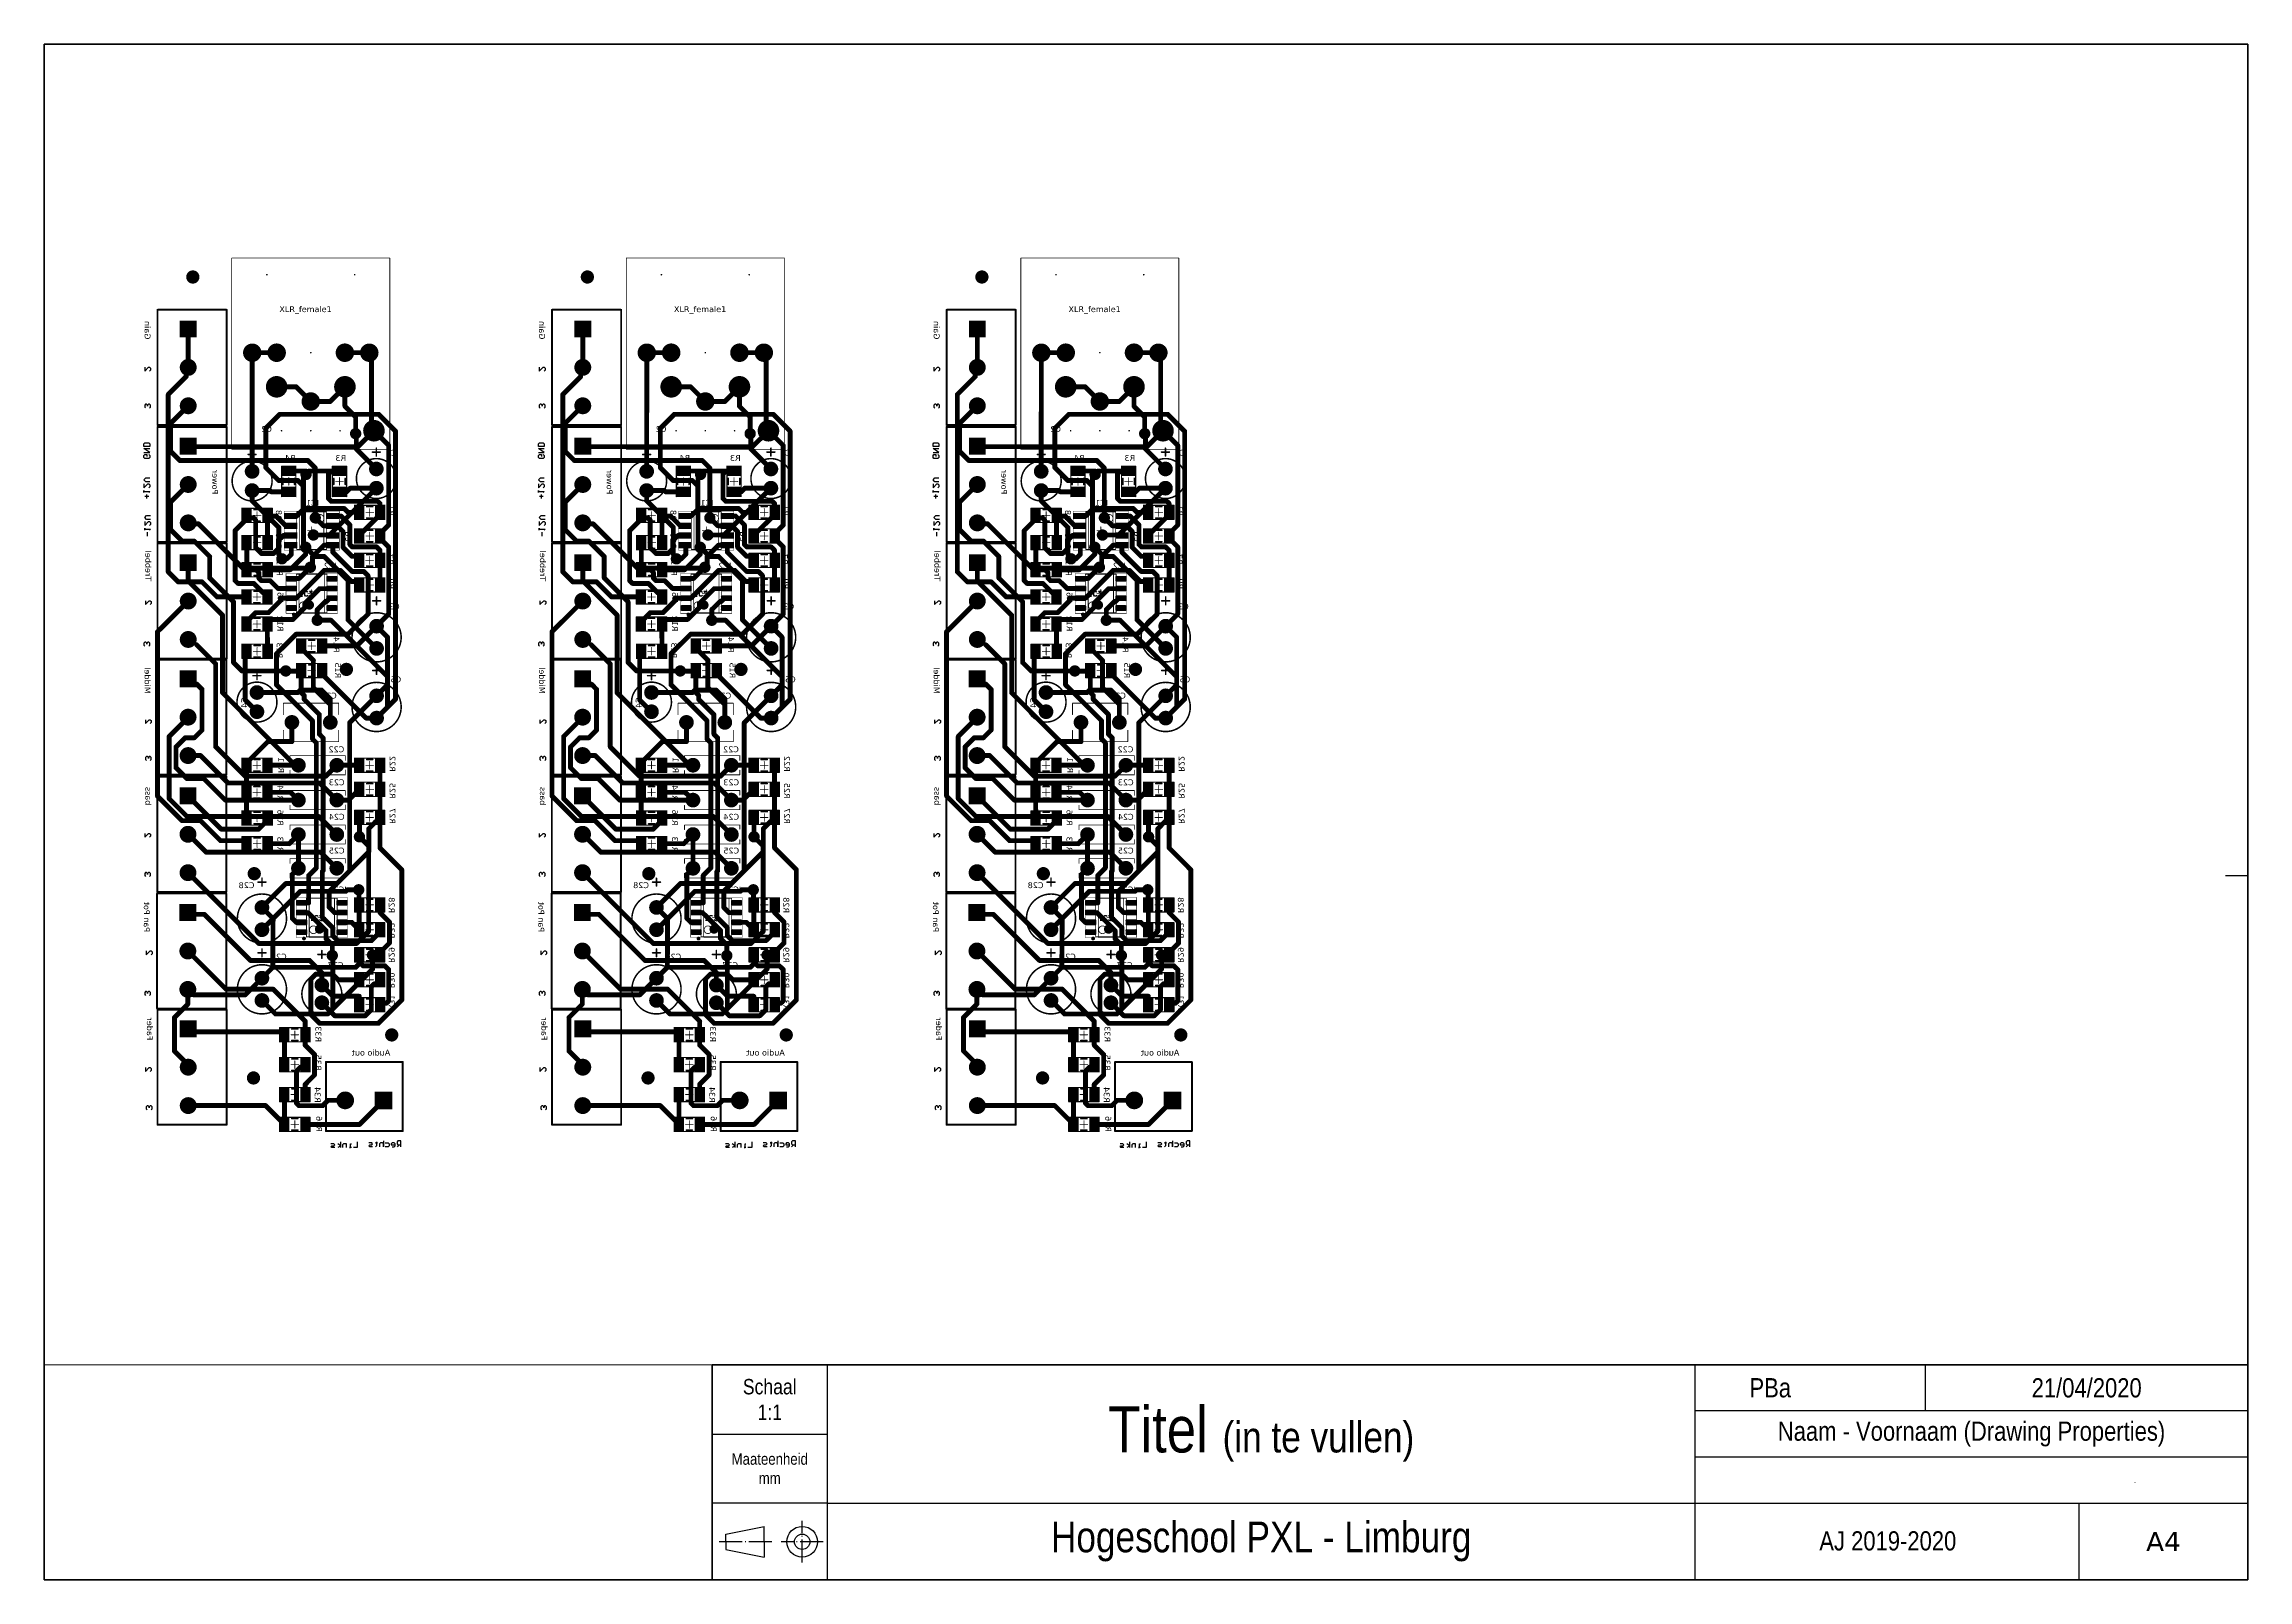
# Paper-space layout 'Landscape Algemeen A4 (VP)' of a CAD drawing. Header units: millimetres. Extents: x 32 to 319, y 23 to 223.
# The model-space entities are those that its viewports show. They can reach past a viewport. Long polylines and large blocks are cut down to what shows.
import ezdxf

# ---------------------------------------------------------------- set-up
doc = ezdxf.new("R2010")
doc.units = ezdxf.units.MM
doc.header["$LTSCALE"] = 0.5
doc.linetypes.add('ACAD_ISO04W100', pattern=[30, 24, -3, 0, -3])
doc.layers.get('0').update_dxf_attribs({"color": 250})
for name, color, linetype in [('BottomLayer', 5, 'Continuous'), ('BottomOverlay', 54, 'Continuous'), ('BottomSolder', 6, 'Continuous'), ('Kader', 7, 'Continuous'), ('Mechanical1', 6, 'Continuous'), ('Mechanical13', 56, 'Continuous'), ('Mechanical15', 56, 'Continuous'), ('MultiLayer', 9, 'Continuous'), ('TopLayer', 1, 'Continuous'), ('TopOverlay', 2, 'Continuous'), ('TopPaste', 8, 'Continuous'), ('TopSolder', 216, 'Continuous')]:
    doc.layers.add(name, color=color, linetype=linetype)
doc.layers.add('Uitgeverij', color=7, linetype='Continuous', plot=False)
doc.layers.add('VP Hidden', color=252, linetype='Continuous', plot=False)
doc.styles.add('A3NCAD Technic', font='technic_.ttf')
doc.styles.get("Standard").update_dxf_attribs({"font": 'verdana.ttf'})
doc.styles.add('Technic', font='technic_.ttf')

# ---------------------------------------------------------------- blocks, each defined once
blk = doc.blocks.new('*U31')
at = {"linetype": 'Continuous', "insert": (0, 0), "char_height": 4, "attachment_point": 5, "style": 'Technic'}
blk.add_mtext_dynamic_manual_height_columns('Hogeschool PXL - Limburg', width=113, gutter_width=12.5, heights=[0], dxfattribs=at)
blk = doc.blocks.new('*U33')
at = {"linetype": 'Continuous', "insert": (-0.18, -0.05), "char_height": 2.5, "width": 49.5442, "attachment_point": 5, "style": 'Technic'}
blk.add_mtext('AJ 2019-2020', dxfattribs=at)
blk = doc.blocks.new('*U34')
at = {"lineweight": 30, "insert": (0, 0), "char_height": 2.5, "width": 72, "attachment_point": 5, "style": 'Technic'}
blk.add_mtext('Naam - Voornaam (Drawing Properties)', dxfattribs=at)
blk = doc.blocks.new('*U32')
at = {"linetype": 'Continuous', "insert": (-7.91, 0.01), "char_height": 2.5, "attachment_point": 4, "style": 'Technic'}
blk.add_mtext_dynamic_manual_height_columns('PBa ', width=11.7286, gutter_width=12.5, heights=[0], dxfattribs=at)
blk = doc.blocks.new('*U28')
at = {"linetype": 'Continuous', "insert": (0, 0), "char_height": 2.5, "attachment_point": 5, "style": 'Technic'}
blk.add_mtext_dynamic_manual_height_columns('21/04/2020', width=4.131, gutter_width=12.5, heights=[0], dxfattribs=at)
blk = doc.blocks.new('*U16')
at = {"color": 7, "linetype": 'Continuous', "insert": (20.28, 0.11), "char_height": 1, "attachment_point": 1, "style": 'Technic'}
blk.add_mtext_dynamic_manual_height_columns('.', width=33.7428, gutter_width=12.5, heights=[0], dxfattribs=at)
blk = doc.blocks.new('*U21')
at = {"layer": 'Kader', "lineweight": -3}
for p, q in [((-6.35, 0.98), (-1.35, 1.98)), ((-6.35, -0.02), (-6.35, 0.98)), ((-1.35, -0.02), (-1.35, 1.98)), ((-6.35, -0.02), (-6.35, -1.02)), ((-6.35, -1.02), (-1.35, -2.02)), ((-1.35, -0.02), (-1.35, -2.02))]:
    blk.add_line(p, q, dxfattribs=at)
at = {"layer": 'Kader', "linetype": 'ACAD_ISO04W100', "lineweight": -3, "ltscale": 0.25}
for p, q in [((3.61, -2.73), (3.61, 2.71)), ((-0.35, -0.02), (-7.39, -0.02)), ((6.33, -0.01), (0.89, -0.01))]:
    blk.add_line(p, q, dxfattribs=at)
at = {"layer": 'Kader', "lineweight": -3}
for radius in [2, 1]:
    blk.add_circle((3.61, -0.02), radius, dxfattribs=at)
blk = doc.blocks.new('*U36')
at = {"layer": 'Kader', "linetype": 'Continuous', "insert": (7.5, -4.5), "char_height": 1.5, "width": 15, "attachment_point": 5, "style": 'Technic'}
blk.add_mtext('Maateenheid\\Pmm', dxfattribs=at)
blk = doc.blocks.new('XLR_F______N_______NCJ6FA_V_B_1')
at = {"layer": 'BottomLayer'}
for points, const_width in [([(7.58, 10.16, 1), (8.88, 10.16, 1)], 1.3), ([(-5.1, 4.44, 1), (-3.8, 4.44, 1)], 1.3), ([(-0.55, 6.35, 1), (0.55, 6.35, 1)], 1.1), ([(3.79, 4.44, 1), (5.09, 4.44, 1)], 1.3), ([(-8.17, 0, 1), (-7.07, 0, 1)], 1.1), ([(-5, 0, 1), (-3.9, 0, 1)], 1.1), ([(3.89, 0, 1), (4.99, 0, 1)], 1.1), ([(7.07, 0, 1), (8.17, 0, 1)], 1.1)]:
    blk.add_lwpolyline(points, format="xyb", close=True, dxfattribs=dict(at, const_width=const_width))
at = {"layer": 'BottomOverlay', "const_width": 0.1}
for points in [[(-10.29, 12.57), (-10.29, -12.32)], [(10.29, 12.57), (-10.29, 12.57)], [(10.29, 12.57), (10.29, -12.32)], [(10.29, -12.32), (-10.29, -12.32)]]:
    blk.add_lwpolyline(points, dxfattribs=at)
at = {"layer": 'BottomOverlay', "const_width": 0.05}
for points in [[(-10.31, 12.57, 1), (-10.26, 12.57, 1)], [(-10.31, 12.57, 1), (-10.26, 12.57, 1)], [(10.26, 12.57, 1), (10.31, 12.57, 1)], [(10.26, 12.57, 1), (10.31, 12.57, 1)], [(-10.31, -12.32, 1), (-10.26, -12.32, 1)], [(-10.31, -12.32, 1), (-10.26, -12.32, 1)], [(10.26, -12.32, 1), (10.31, -12.32, 1)], [(10.26, -12.32, 1), (10.31, -12.32, 1)]]:
    blk.add_lwpolyline(points, format="xyb", close=True, dxfattribs=at)
at = {"layer": 'BottomSolder'}
for points, const_width in [([(7.52, 10.16, 1), (8.93, 10.16, 1)], 1.4), ([(-3.86, 10.16, 1), (-3.76, 10.16, 1)], 0.102), ([(-0.05, 10.16, 1), (0.05, 10.16, 1)], 0.102), ([(3.76, 10.16, 1), (3.86, 10.16, 1)], 0.102), ([(-5.15, 4.44, 1), (-3.74, 4.44, 1)], 1.4), ([(-0.6, 6.35, 1), (0.6, 6.35, 1)], 1.2), ([(3.74, 4.44, 1), (5.15, 4.44, 1)], 1.4), ([(-8.22, 0, 1), (-7.02, 0, 1)], 1.2), ([(-5.05, 0, 1), (-3.84, 0, 1)], 1.2), ([(-0.05, 0, 1), (0.05, 0, 1)], 0.102), ([(3.84, 0, 1), (5.05, 0, 1)], 1.2), ([(7.02, 0, 1), (8.22, 0, 1)], 1.2), ([(-5.77, -10.16, 1), (-5.66, -10.16, 1)], 0.102), ([(5.66, -10.16, 1), (5.77, -10.16, 1)], 0.102)]:
    blk.add_lwpolyline(points, format="xyb", close=True, dxfattribs=dict(at, const_width=const_width))
at = {"layer": 'MultiLayer'}
for points, const_width in [([(7.58, 10.16, 1), (8.88, 10.16, 1)], 1.3), ([(-5.1, 4.44, 1), (-3.8, 4.44, 1)], 1.3), ([(-0.55, 6.35, 1), (0.55, 6.35, 1)], 1.1), ([(3.79, 4.44, 1), (5.09, 4.44, 1)], 1.3), ([(-8.17, 0, 1), (-7.07, 0, 1)], 1.1), ([(-5, 0, 1), (-3.9, 0, 1)], 1.1), ([(3.89, 0, 1), (4.99, 0, 1)], 1.1), ([(7.07, 0, 1), (8.17, 0, 1)], 1.1)]:
    blk.add_lwpolyline(points, format="xyb", close=True, dxfattribs=dict(at, const_width=const_width))
at = {"layer": 'TopLayer'}
for points, const_width in [([(7.58, 10.16, 1), (8.88, 10.16, 1)], 1.3), ([(-5.1, 4.44, 1), (-3.8, 4.44, 1)], 1.3), ([(-0.55, 6.35, 1), (0.55, 6.35, 1)], 1.1), ([(3.79, 4.44, 1), (5.09, 4.44, 1)], 1.3), ([(-8.17, 0, 1), (-7.07, 0, 1)], 1.1), ([(-5, 0, 1), (-3.9, 0, 1)], 1.1), ([(3.89, 0, 1), (4.99, 0, 1)], 1.1), ([(7.07, 0, 1), (8.17, 0, 1)], 1.1)]:
    blk.add_lwpolyline(points, format="xyb", close=True, dxfattribs=dict(at, const_width=const_width))
at = {"layer": 'TopSolder'}
for points, const_width in [([(7.52, 10.16, 1), (8.93, 10.16, 1)], 1.4), ([(-3.86, 10.16, 1), (-3.76, 10.16, 1)], 0.102), ([(-0.05, 10.16, 1), (0.05, 10.16, 1)], 0.102), ([(3.76, 10.16, 1), (3.86, 10.16, 1)], 0.102), ([(-5.15, 4.44, 1), (-3.74, 4.44, 1)], 1.4), ([(-0.6, 6.35, 1), (0.6, 6.35, 1)], 1.2), ([(3.74, 4.44, 1), (5.15, 4.44, 1)], 1.4), ([(-8.22, 0, 1), (-7.02, 0, 1)], 1.2), ([(-5.05, 0, 1), (-3.84, 0, 1)], 1.2), ([(-0.05, 0, 1), (0.05, 0, 1)], 0.102), ([(3.84, 0, 1), (5.05, 0, 1)], 1.2), ([(7.02, 0, 1), (8.22, 0, 1)], 1.2), ([(-5.77, -10.16, 1), (-5.66, -10.16, 1)], 0.102), ([(5.66, -10.16, 1), (5.77, -10.16, 1)], 0.102)]:
    blk.add_lwpolyline(points, format="xyb", close=True, dxfattribs=dict(at, const_width=const_width))
blk = doc.blocks.new('C1206_2')
at = {"layer": 'Mechanical13', "const_width": 0.1}
for points in [[(1.7, 0.9), (-1.7, 0.9)], [(-1.7, 0.9), (-1.7, -0.9)], [(1.7, 0.9), (1.7, -0.9)], [(1.7, -0.9), (-1.7, -0.9)]]:
    blk.add_lwpolyline(points, dxfattribs=at)
at = {"layer": 'Mechanical13', "const_width": 0.05}
for points in [[(-1.73, 0.9, 1), (-1.68, 0.9, 1)], [(-1.73, 0.9, 1), (-1.68, 0.9, 1)], [(1.67, 0.9, 1), (1.72, 0.9, 1)], [(1.67, 0.9, 1), (1.72, 0.9, 1)], [(-1.73, -0.9, 1), (-1.68, -0.9, 1)], [(-1.73, -0.9, 1), (-1.68, -0.9, 1)], [(1.67, -0.9, 1), (1.72, -0.9, 1)], [(1.67, -0.9, 1), (1.72, -0.9, 1)]]:
    blk.add_lwpolyline(points, format="xyb", close=True, dxfattribs=at)
at = {"layer": 'Mechanical15', "const_width": 0.1}
for points in [[(2, 0.95), (-2, 0.95)], [(-2, 0.95), (-2, -0.95)], [(0.5, 0), (-0.5, 0)], [(0, 0.5), (0, -0.5)], [(2, 0.95), (2, -0.95)], [(2, -0.95), (-2, -0.95)]]:
    blk.add_lwpolyline(points, dxfattribs=at)
at = {"layer": 'Mechanical15', "const_width": 0.05}
for points in [[(-2.02, 0.95, 1), (-1.97, 0.95, 1)], [(-2.02, 0.95, 1), (-1.97, 0.95, 1)], [(-0.53, 0, 1), (-0.48, 0, 1)], [(-0.02, 0.5, 1), (0.03, 0.5, 1)], [(0.47, 0, 1), (0.52, 0, 1)], [(1.98, 0.95, 1), (2.03, 0.95, 1)], [(1.98, 0.95, 1), (2.03, 0.95, 1)], [(-2.02, -0.95, 1), (-1.97, -0.95, 1)], [(-2.02, -0.95, 1), (-1.97, -0.95, 1)], [(-0.02, -0.5, 1), (0.03, -0.5, 1)], [(1.98, -0.95, 1), (2.03, -0.95, 1)], [(1.98, -0.95, 1), (2.03, -0.95, 1)]]:
    blk.add_lwpolyline(points, format="xyb", close=True, dxfattribs=at)
at = {"layer": 'TopLayer'}
for points in [[(-0.8, -0.85), (-0.8, 0.85), (-1.9, -0.85), (-1.9, 0.85)], [(1.9, -0.85), (1.9, 0.85), (0.8, -0.85), (0.8, 0.85)]]:
    blk.add_solid(points, dxfattribs=at)
at = {"layer": 'TopOverlay', "const_width": 0.2}
for points in [[(0.4, 0.75), (-0.4, 0.75)], [(0.4, -0.75), (-0.4, -0.75)]]:
    blk.add_lwpolyline(points, dxfattribs=at)
at = {"layer": 'TopOverlay', "const_width": 0.1}
for points in [[(-0.45, 0.75, 1), (-0.35, 0.75, 1)], [(0.35, 0.75, 1), (0.45, 0.75, 1)], [(-0.45, -0.75, 1), (-0.35, -0.75, 1)], [(0.35, -0.75, 1), (0.45, -0.75, 1)]]:
    blk.add_lwpolyline(points, format="xyb", close=True, dxfattribs=at)
at = {"layer": 'TopPaste'}
for points in [[(-0.8, -0.85), (-0.8, 0.85), (-1.9, -0.85), (-1.9, 0.85)], [(1.9, -0.85), (1.9, 0.85), (0.8, -0.85), (0.8, 0.85)]]:
    blk.add_solid(points, dxfattribs=at)
at = {"layer": 'TopSolder'}
for points in [[(-0.7, -0.95), (-0.7, 0.95), (-2, -0.95), (-2, 0.95)], [(2, -0.95), (2, 0.95), (0.7, -0.95), (0.7, 0.95)]]:
    blk.add_solid(points, dxfattribs=at)
blk = doc.blocks.new('C1206_3')
at = {"layer": 'Mechanical13', "const_width": 0.1}
for points in [[(1.7, 0.9), (-1.7, 0.9)], [(-1.7, 0.9), (-1.7, -0.9)], [(1.7, 0.9), (1.7, -0.9)], [(1.7, -0.9), (-1.7, -0.9)]]:
    blk.add_lwpolyline(points, dxfattribs=at)
at = {"layer": 'Mechanical13', "const_width": 0.05}
for points in [[(-1.73, 0.9, 1), (-1.68, 0.9, 1)], [(-1.73, 0.9, 1), (-1.68, 0.9, 1)], [(1.67, 0.9, 1), (1.72, 0.9, 1)], [(1.67, 0.9, 1), (1.72, 0.9, 1)], [(-1.73, -0.9, 1), (-1.68, -0.9, 1)], [(-1.73, -0.9, 1), (-1.68, -0.9, 1)], [(1.67, -0.9, 1), (1.72, -0.9, 1)], [(1.67, -0.9, 1), (1.72, -0.9, 1)]]:
    blk.add_lwpolyline(points, format="xyb", close=True, dxfattribs=at)
at = {"layer": 'Mechanical15', "const_width": 0.1}
for points in [[(2, 0.95), (-2, 0.95)], [(-2, 0.95), (-2, -0.95)], [(0.5, 0), (-0.5, 0)], [(0, 0.5), (0, -0.5)], [(2, 0.95), (2, -0.95)], [(2, -0.95), (-2, -0.95)]]:
    blk.add_lwpolyline(points, dxfattribs=at)
at = {"layer": 'Mechanical15', "const_width": 0.05}
for points in [[(-2.02, 0.95, 1), (-1.97, 0.95, 1)], [(-2.02, 0.95, 1), (-1.97, 0.95, 1)], [(-0.53, 0, 1), (-0.48, 0, 1)], [(-0.02, 0.5, 1), (0.03, 0.5, 1)], [(0.47, 0, 1), (0.52, 0, 1)], [(1.98, 0.95, 1), (2.03, 0.95, 1)], [(1.98, 0.95, 1), (2.03, 0.95, 1)], [(-2.02, -0.95, 1), (-1.97, -0.95, 1)], [(-2.02, -0.95, 1), (-1.97, -0.95, 1)], [(-0.02, -0.5, 1), (0.03, -0.5, 1)], [(1.98, -0.95, 1), (2.03, -0.95, 1)], [(1.98, -0.95, 1), (2.03, -0.95, 1)]]:
    blk.add_lwpolyline(points, format="xyb", close=True, dxfattribs=at)
at = {"layer": 'TopLayer'}
for points in [[(-0.8, -0.85), (-0.8, 0.85), (-1.9, -0.85), (-1.9, 0.85)], [(1.9, -0.85), (1.9, 0.85), (0.8, -0.85), (0.8, 0.85)]]:
    blk.add_solid(points, dxfattribs=at)
at = {"layer": 'TopOverlay', "const_width": 0.2}
for points in [[(0.4, 0.75), (-0.4, 0.75)], [(0.4, -0.75), (-0.4, -0.75)]]:
    blk.add_lwpolyline(points, dxfattribs=at)
at = {"layer": 'TopOverlay', "const_width": 0.1}
for points in [[(-0.45, 0.75, 1), (-0.35, 0.75, 1)], [(0.35, 0.75, 1), (0.45, 0.75, 1)], [(-0.45, -0.75, 1), (-0.35, -0.75, 1)], [(0.35, -0.75, 1), (0.45, -0.75, 1)]]:
    blk.add_lwpolyline(points, format="xyb", close=True, dxfattribs=at)
at = {"layer": 'TopPaste'}
for points in [[(-0.8, -0.85), (-0.8, 0.85), (-1.9, -0.85), (-1.9, 0.85)], [(1.9, -0.85), (1.9, 0.85), (0.8, -0.85), (0.8, 0.85)]]:
    blk.add_solid(points, dxfattribs=at)
at = {"layer": 'TopSolder'}
for points in [[(-0.7, -0.95), (-0.7, 0.95), (-2, -0.95), (-2, 0.95)], [(2, -0.95), (2, 0.95), (0.7, -0.95), (0.7, 0.95)]]:
    blk.add_solid(points, dxfattribs=at)
blk = doc.blocks.new('C1206_4')
at = {"layer": 'Mechanical13', "const_width": 0.1}
for points in [[(-1.7, 0.9), (1.7, 0.9)], [(-1.7, -0.9), (-1.7, 0.9)], [(1.7, -0.9), (1.7, 0.9)], [(-1.7, -0.9), (1.7, -0.9)]]:
    blk.add_lwpolyline(points, dxfattribs=at)
at = {"layer": 'Mechanical13', "const_width": 0.05}
for points in [[(-1.72, 0.9, 1), (-1.67, 0.9, 1)], [(-1.72, 0.9, 1), (-1.67, 0.9, 1)], [(1.68, 0.9, 1), (1.73, 0.9, 1)], [(1.68, 0.9, 1), (1.73, 0.9, 1)], [(-1.72, -0.9, 1), (-1.67, -0.9, 1)], [(-1.72, -0.9, 1), (-1.67, -0.9, 1)], [(1.68, -0.9, 1), (1.73, -0.9, 1)], [(1.68, -0.9, 1), (1.73, -0.9, 1)]]:
    blk.add_lwpolyline(points, format="xyb", close=True, dxfattribs=at)
at = {"layer": 'Mechanical15', "const_width": 0.1}
for points in [[(-2, 0.95), (2, 0.95)], [(-2, -0.95), (-2, 0.95)], [(-0.5, 0), (0.5, 0)], [(0, -0.5), (0, 0.5)], [(2, -0.95), (2, 0.95)], [(-2, -0.95), (2, -0.95)]]:
    blk.add_lwpolyline(points, dxfattribs=at)
at = {"layer": 'Mechanical15', "const_width": 0.05}
for points in [[(-2.03, 0.95, 1), (-1.98, 0.95, 1)], [(-2.03, 0.95, 1), (-1.98, 0.95, 1)], [(-0.52, 0, 1), (-0.47, 0, 1)], [(-0.03, 0.5, 1), (0.02, 0.5, 1)], [(0.48, 0, 1), (0.53, 0, 1)], [(1.97, 0.95, 1), (2.02, 0.95, 1)], [(1.97, 0.95, 1), (2.02, 0.95, 1)], [(-2.03, -0.95, 1), (-1.98, -0.95, 1)], [(-2.03, -0.95, 1), (-1.98, -0.95, 1)], [(-0.03, -0.5, 1), (0.02, -0.5, 1)], [(1.97, -0.95, 1), (2.02, -0.95, 1)], [(1.97, -0.95, 1), (2.02, -0.95, 1)]]:
    blk.add_lwpolyline(points, format="xyb", close=True, dxfattribs=at)
at = {"layer": 'TopLayer'}
for points in [[(-0.8, -0.85), (-0.8, 0.85), (-1.9, -0.85), (-1.9, 0.85)], [(1.9, -0.85), (1.9, 0.85), (0.8, -0.85), (0.8, 0.85)]]:
    blk.add_solid(points, dxfattribs=at)
at = {"layer": 'TopOverlay', "const_width": 0.2}
for points in [[(-0.4, 0.75), (0.4, 0.75)], [(-0.4, -0.75), (0.4, -0.75)]]:
    blk.add_lwpolyline(points, dxfattribs=at)
at = {"layer": 'TopOverlay', "const_width": 0.1}
for points in [[(-0.45, 0.75, 1), (-0.35, 0.75, 1)], [(0.35, 0.75, 1), (0.45, 0.75, 1)], [(-0.45, -0.75, 1), (-0.35, -0.75, 1)], [(0.35, -0.75, 1), (0.45, -0.75, 1)]]:
    blk.add_lwpolyline(points, format="xyb", close=True, dxfattribs=at)
at = {"layer": 'TopPaste'}
for points in [[(-0.8, -0.85), (-0.8, 0.85), (-1.9, -0.85), (-1.9, 0.85)], [(1.9, -0.85), (1.9, 0.85), (0.8, -0.85), (0.8, 0.85)]]:
    blk.add_solid(points, dxfattribs=at)
at = {"layer": 'TopSolder'}
for points in [[(-0.7, -0.95), (-0.7, 0.95), (-2, -0.95), (-2, 0.95)], [(2, -0.95), (2, 0.95), (0.7, -0.95), (0.7, 0.95)]]:
    blk.add_solid(points, dxfattribs=at)
blk = doc.blocks.new('C1206_5')
at = {"layer": 'Mechanical13', "const_width": 0.1}
for points in [[(-1.7, 0.9), (1.7, 0.9)], [(-1.7, -0.9), (-1.7, 0.9)], [(1.7, -0.9), (1.7, 0.9)], [(-1.7, -0.9), (1.7, -0.9)]]:
    blk.add_lwpolyline(points, dxfattribs=at)
at = {"layer": 'Mechanical13', "const_width": 0.05}
for points in [[(-1.72, 0.9, 1), (-1.67, 0.9, 1)], [(-1.72, 0.9, 1), (-1.67, 0.9, 1)], [(1.68, 0.9, 1), (1.73, 0.9, 1)], [(1.68, 0.9, 1), (1.73, 0.9, 1)], [(-1.72, -0.9, 1), (-1.67, -0.9, 1)], [(-1.72, -0.9, 1), (-1.67, -0.9, 1)], [(1.68, -0.9, 1), (1.73, -0.9, 1)], [(1.68, -0.9, 1), (1.73, -0.9, 1)]]:
    blk.add_lwpolyline(points, format="xyb", close=True, dxfattribs=at)
at = {"layer": 'Mechanical15', "const_width": 0.1}
for points in [[(-2, 0.95), (2, 0.95)], [(-2, -0.95), (-2, 0.95)], [(-0.5, 0), (0.5, 0)], [(0, -0.5), (0, 0.5)], [(2, -0.95), (2, 0.95)], [(-2, -0.95), (2, -0.95)]]:
    blk.add_lwpolyline(points, dxfattribs=at)
at = {"layer": 'Mechanical15', "const_width": 0.05}
for points in [[(-2.03, 0.95, 1), (-1.98, 0.95, 1)], [(-2.03, 0.95, 1), (-1.98, 0.95, 1)], [(-0.52, 0, 1), (-0.47, 0, 1)], [(-0.03, 0.5, 1), (0.02, 0.5, 1)], [(0.48, 0, 1), (0.53, 0, 1)], [(1.97, 0.95, 1), (2.02, 0.95, 1)], [(1.97, 0.95, 1), (2.02, 0.95, 1)], [(-2.03, -0.95, 1), (-1.98, -0.95, 1)], [(-2.03, -0.95, 1), (-1.98, -0.95, 1)], [(-0.03, -0.5, 1), (0.02, -0.5, 1)], [(1.97, -0.95, 1), (2.02, -0.95, 1)], [(1.97, -0.95, 1), (2.02, -0.95, 1)]]:
    blk.add_lwpolyline(points, format="xyb", close=True, dxfattribs=at)
at = {"layer": 'TopLayer'}
for points in [[(-0.8, -0.85), (-0.8, 0.85), (-1.9, -0.85), (-1.9, 0.85)], [(1.9, -0.85), (1.9, 0.85), (0.8, -0.85), (0.8, 0.85)]]:
    blk.add_solid(points, dxfattribs=at)
at = {"layer": 'TopOverlay', "const_width": 0.2}
for points in [[(-0.4, 0.75), (0.4, 0.75)], [(-0.4, -0.75), (0.4, -0.75)]]:
    blk.add_lwpolyline(points, dxfattribs=at)
at = {"layer": 'TopOverlay', "const_width": 0.1}
for points in [[(-0.45, 0.75, 1), (-0.35, 0.75, 1)], [(0.35, 0.75, 1), (0.45, 0.75, 1)], [(-0.45, -0.75, 1), (-0.35, -0.75, 1)], [(0.35, -0.75, 1), (0.45, -0.75, 1)]]:
    blk.add_lwpolyline(points, format="xyb", close=True, dxfattribs=at)
at = {"layer": 'TopPaste'}
for points in [[(-0.8, -0.85), (-0.8, 0.85), (-1.9, -0.85), (-1.9, 0.85)], [(1.9, -0.85), (1.9, 0.85), (0.8, -0.85), (0.8, 0.85)]]:
    blk.add_solid(points, dxfattribs=at)
at = {"layer": 'TopSolder'}
for points in [[(-0.7, -0.95), (-0.7, 0.95), (-2, -0.95), (-2, 0.95)], [(2, -0.95), (2, 0.95), (0.7, -0.95), (0.7, 0.95)]]:
    blk.add_solid(points, dxfattribs=at)
blk = doc.blocks.new('C1206_6')
at = {"layer": 'Mechanical13', "const_width": 0.1}
for points in [[(-1.7, 0.9), (-1.7, -0.9)], [(-1.7, 0.9), (1.7, 0.9)], [(1.7, 0.9), (1.7, -0.9)], [(-1.7, -0.9), (1.7, -0.9)]]:
    blk.add_lwpolyline(points, dxfattribs=at)
at = {"layer": 'Mechanical13', "const_width": 0.05}
for points in [[(-1.73, 0.9, 1), (-1.68, 0.9, 1)], [(-1.73, 0.9, 1), (-1.68, 0.9, 1)], [(1.68, 0.9, 1), (1.73, 0.9, 1)], [(1.68, 0.9, 1), (1.73, 0.9, 1)], [(-1.73, -0.9, 1), (-1.68, -0.9, 1)], [(-1.73, -0.9, 1), (-1.68, -0.9, 1)], [(1.68, -0.9, 1), (1.73, -0.9, 1)], [(1.68, -0.9, 1), (1.73, -0.9, 1)]]:
    blk.add_lwpolyline(points, format="xyb", close=True, dxfattribs=at)
at = {"layer": 'Mechanical15', "const_width": 0.1}
for points in [[(-2, 0.95), (-2, -0.95)], [(-2, 0.95), (2, 0.95)], [(-0.5, 0), (0.5, 0)], [(0, 0.5), (0, -0.5)], [(2, 0.95), (2, -0.95)], [(-2, -0.95), (2, -0.95)]]:
    blk.add_lwpolyline(points, dxfattribs=at)
at = {"layer": 'Mechanical15', "const_width": 0.05}
for points in [[(-2.02, 0.95, 1), (-1.97, 0.95, 1)], [(-2.02, 0.95, 1), (-1.97, 0.95, 1)], [(-0.52, 0, 1), (-0.47, 0, 1)], [(-0.02, 0.5, 1), (0.02, 0.5, 1)], [(0.48, 0, 1), (0.53, 0, 1)], [(1.97, 0.95, 1), (2.02, 0.95, 1)], [(1.97, 0.95, 1), (2.02, 0.95, 1)], [(-2.02, -0.95, 1), (-1.97, -0.95, 1)], [(-2.02, -0.95, 1), (-1.97, -0.95, 1)], [(-0.02, -0.5, 1), (0.02, -0.5, 1)], [(1.97, -0.95, 1), (2.02, -0.95, 1)], [(1.97, -0.95, 1), (2.02, -0.95, 1)]]:
    blk.add_lwpolyline(points, format="xyb", close=True, dxfattribs=at)
at = {"layer": 'TopLayer'}
for points in [[(-0.8, -0.85), (-0.8, 0.85), (-1.9, -0.85), (-1.9, 0.85)], [(1.9, -0.85), (1.9, 0.85), (0.8, -0.85), (0.8, 0.85)]]:
    blk.add_solid(points, dxfattribs=at)
at = {"layer": 'TopOverlay', "const_width": 0.2}
for points in [[(-0.4, 0.75), (0.4, 0.75)], [(-0.4, -0.75), (0.4, -0.75)]]:
    blk.add_lwpolyline(points, dxfattribs=at)
at = {"layer": 'TopOverlay', "const_width": 0.1}
for points in [[(-0.45, 0.75, 1), (-0.35, 0.75, 1)], [(0.35, 0.75, 1), (0.45, 0.75, 1)], [(-0.45, -0.75, 1), (-0.35, -0.75, 1)], [(0.35, -0.75, 1), (0.45, -0.75, 1)]]:
    blk.add_lwpolyline(points, format="xyb", close=True, dxfattribs=at)
at = {"layer": 'TopPaste'}
for points in [[(-0.8, -0.85), (-0.8, 0.85), (-1.9, -0.85), (-1.9, 0.85)], [(1.9, -0.85), (1.9, 0.85), (0.8, -0.85), (0.8, 0.85)]]:
    blk.add_solid(points, dxfattribs=at)
at = {"layer": 'TopSolder'}
for points in [[(-0.7, -0.95), (-0.7, 0.95), (-2, -0.95), (-2, 0.95)], [(2, -0.95), (2, 0.95), (0.7, -0.95), (0.7, 0.95)]]:
    blk.add_solid(points, dxfattribs=at)
blk = doc.blocks.new('C1206_7')
at = {"layer": 'Mechanical13', "const_width": 0.1}
for points in [[(-1.7, 0.9), (-1.7, -0.9)], [(-1.7, 0.9), (1.7, 0.9)], [(1.7, 0.9), (1.7, -0.9)], [(-1.7, -0.9), (1.7, -0.9)]]:
    blk.add_lwpolyline(points, dxfattribs=at)
at = {"layer": 'Mechanical13', "const_width": 0.05}
for points in [[(-1.73, 0.9, 1), (-1.68, 0.9, 1)], [(-1.73, 0.9, 1), (-1.68, 0.9, 1)], [(1.68, 0.9, 1), (1.73, 0.9, 1)], [(1.68, 0.9, 1), (1.73, 0.9, 1)], [(-1.73, -0.9, 1), (-1.68, -0.9, 1)], [(-1.73, -0.9, 1), (-1.68, -0.9, 1)], [(1.68, -0.9, 1), (1.73, -0.9, 1)], [(1.68, -0.9, 1), (1.73, -0.9, 1)]]:
    blk.add_lwpolyline(points, format="xyb", close=True, dxfattribs=at)
at = {"layer": 'Mechanical15', "const_width": 0.1}
for points in [[(-2, 0.95), (-2, -0.95)], [(-2, 0.95), (2, 0.95)], [(-0.5, 0), (0.5, 0)], [(0, 0.5), (0, -0.5)], [(2, 0.95), (2, -0.95)], [(-2, -0.95), (2, -0.95)]]:
    blk.add_lwpolyline(points, dxfattribs=at)
at = {"layer": 'Mechanical15', "const_width": 0.05}
for points in [[(-2.02, 0.95, 1), (-1.97, 0.95, 1)], [(-2.02, 0.95, 1), (-1.97, 0.95, 1)], [(-0.52, 0, 1), (-0.47, 0, 1)], [(-0.02, 0.5, 1), (0.02, 0.5, 1)], [(0.48, 0, 1), (0.53, 0, 1)], [(1.97, 0.95, 1), (2.02, 0.95, 1)], [(1.97, 0.95, 1), (2.02, 0.95, 1)], [(-2.02, -0.95, 1), (-1.97, -0.95, 1)], [(-2.02, -0.95, 1), (-1.97, -0.95, 1)], [(-0.02, -0.5, 1), (0.02, -0.5, 1)], [(1.97, -0.95, 1), (2.02, -0.95, 1)], [(1.97, -0.95, 1), (2.02, -0.95, 1)]]:
    blk.add_lwpolyline(points, format="xyb", close=True, dxfattribs=at)
at = {"layer": 'TopLayer'}
for points in [[(-0.8, -0.85), (-0.8, 0.85), (-1.9, -0.85), (-1.9, 0.85)], [(1.9, -0.85), (1.9, 0.85), (0.8, -0.85), (0.8, 0.85)]]:
    blk.add_solid(points, dxfattribs=at)
at = {"layer": 'TopOverlay', "const_width": 0.2}
for points in [[(-0.4, 0.75), (0.4, 0.75)], [(-0.4, -0.75), (0.4, -0.75)]]:
    blk.add_lwpolyline(points, dxfattribs=at)
at = {"layer": 'TopOverlay', "const_width": 0.1}
for points in [[(-0.45, 0.75, 1), (-0.35, 0.75, 1)], [(0.35, 0.75, 1), (0.45, 0.75, 1)], [(-0.45, -0.75, 1), (-0.35, -0.75, 1)], [(0.35, -0.75, 1), (0.45, -0.75, 1)]]:
    blk.add_lwpolyline(points, format="xyb", close=True, dxfattribs=at)
at = {"layer": 'TopPaste'}
for points in [[(-0.8, -0.85), (-0.8, 0.85), (-1.9, -0.85), (-1.9, 0.85)], [(1.9, -0.85), (1.9, 0.85), (0.8, -0.85), (0.8, 0.85)]]:
    blk.add_solid(points, dxfattribs=at)
at = {"layer": 'TopSolder'}
for points in [[(-0.7, -0.95), (-0.7, 0.95), (-2, -0.95), (-2, 0.95)], [(2, -0.95), (2, 0.95), (0.7, -0.95), (0.7, 0.95)]]:
    blk.add_solid(points, dxfattribs=at)
blk = doc.blocks.new('C1206_8')
at = {"layer": 'Mechanical13', "const_width": 0.1}
for points in [[(-1.7, -0.9), (-1.7, 0.9)], [(1.7, 0.9), (-1.7, 0.9)], [(1.7, -0.9), (1.7, 0.9)], [(1.7, -0.9), (-1.7, -0.9)]]:
    blk.add_lwpolyline(points, dxfattribs=at)
at = {"layer": 'Mechanical13', "const_width": 0.05}
for points in [[(-1.72, 0.9, 1), (-1.67, 0.9, 1)], [(-1.72, 0.9, 1), (-1.67, 0.9, 1)], [(1.68, 0.9, 1), (1.73, 0.9, 1)], [(1.68, 0.9, 1), (1.73, 0.9, 1)], [(-1.72, -0.9, 1), (-1.67, -0.9, 1)], [(-1.72, -0.9, 1), (-1.67, -0.9, 1)], [(1.68, -0.9, 1), (1.73, -0.9, 1)], [(1.68, -0.9, 1), (1.73, -0.9, 1)]]:
    blk.add_lwpolyline(points, format="xyb", close=True, dxfattribs=at)
at = {"layer": 'Mechanical15', "const_width": 0.1}
for points in [[(-2, -0.95), (-2, 0.95)], [(2, 0.95), (-2, 0.95)], [(0.5, 0), (-0.5, 0)], [(0, -0.5), (0, 0.5)], [(2, -0.95), (2, 0.95)], [(2, -0.95), (-2, -0.95)]]:
    blk.add_lwpolyline(points, dxfattribs=at)
at = {"layer": 'Mechanical15', "const_width": 0.05}
for points in [[(-2.03, 0.95, 1), (-1.98, 0.95, 1)], [(-2.03, 0.95, 1), (-1.98, 0.95, 1)], [(-0.52, 0, 1), (-0.47, 0, 1)], [(-0.03, 0.5, 1), (0.02, 0.5, 1)], [(0.48, 0, 1), (0.53, 0, 1)], [(1.97, 0.95, 1), (2.02, 0.95, 1)], [(1.97, 0.95, 1), (2.02, 0.95, 1)], [(-2.03, -0.95, 1), (-1.98, -0.95, 1)], [(-2.03, -0.95, 1), (-1.98, -0.95, 1)], [(-0.03, -0.5, 1), (0.02, -0.5, 1)], [(1.97, -0.95, 1), (2.02, -0.95, 1)], [(1.97, -0.95, 1), (2.02, -0.95, 1)]]:
    blk.add_lwpolyline(points, format="xyb", close=True, dxfattribs=at)
at = {"layer": 'TopLayer'}
for points in [[(-0.8, -0.85), (-0.8, 0.85), (-1.9, -0.85), (-1.9, 0.85)], [(1.9, -0.85), (1.9, 0.85), (0.8, -0.85), (0.8, 0.85)]]:
    blk.add_solid(points, dxfattribs=at)
at = {"layer": 'TopOverlay', "const_width": 0.2}
for points in [[(0.4, 0.75), (-0.4, 0.75)], [(0.4, -0.75), (-0.4, -0.75)]]:
    blk.add_lwpolyline(points, dxfattribs=at)
at = {"layer": 'TopOverlay', "const_width": 0.1}
for points in [[(-0.45, 0.75, 1), (-0.35, 0.75, 1)], [(0.35, 0.75, 1), (0.45, 0.75, 1)], [(-0.45, -0.75, 1), (-0.35, -0.75, 1)], [(0.35, -0.75, 1), (0.45, -0.75, 1)]]:
    blk.add_lwpolyline(points, format="xyb", close=True, dxfattribs=at)
at = {"layer": 'TopPaste'}
for points in [[(-0.8, -0.85), (-0.8, 0.85), (-1.9, -0.85), (-1.9, 0.85)], [(1.9, -0.85), (1.9, 0.85), (0.8, -0.85), (0.8, 0.85)]]:
    blk.add_solid(points, dxfattribs=at)
at = {"layer": 'TopSolder'}
for points in [[(-0.7, -0.95), (-0.7, 0.95), (-2, -0.95), (-2, 0.95)], [(2, -0.95), (2, 0.95), (0.7, -0.95), (0.7, 0.95)]]:
    blk.add_solid(points, dxfattribs=at)
blk = doc.blocks.new('C1206_9')
at = {"layer": 'Mechanical13', "const_width": 0.1}
for points in [[(-1.7, -0.9), (-1.7, 0.9)], [(1.7, 0.9), (-1.7, 0.9)], [(1.7, -0.9), (1.7, 0.9)], [(1.7, -0.9), (-1.7, -0.9)]]:
    blk.add_lwpolyline(points, dxfattribs=at)
at = {"layer": 'Mechanical13', "const_width": 0.05}
for points in [[(-1.73, 0.9, 1), (-1.68, 0.9, 1)], [(-1.73, 0.9, 1), (-1.68, 0.9, 1)], [(1.68, 0.9, 1), (1.73, 0.9, 1)], [(1.68, 0.9, 1), (1.73, 0.9, 1)], [(-1.73, -0.9, 1), (-1.68, -0.9, 1)], [(-1.73, -0.9, 1), (-1.68, -0.9, 1)], [(1.68, -0.9, 1), (1.73, -0.9, 1)], [(1.68, -0.9, 1), (1.73, -0.9, 1)]]:
    blk.add_lwpolyline(points, format="xyb", close=True, dxfattribs=at)
at = {"layer": 'Mechanical15', "const_width": 0.1}
for points in [[(-2, -0.95), (-2, 0.95)], [(2, 0.95), (-2, 0.95)], [(0.5, 0), (-0.5, 0)], [(0, -0.5), (0, 0.5)], [(2, -0.95), (2, 0.95)], [(2, -0.95), (-2, -0.95)]]:
    blk.add_lwpolyline(points, dxfattribs=at)
at = {"layer": 'Mechanical15', "const_width": 0.05}
for points in [[(-2.02, 0.95, 1), (-1.97, 0.95, 1)], [(-2.02, 0.95, 1), (-1.97, 0.95, 1)], [(-0.53, 0, 1), (-0.48, 0, 1)], [(-0.02, 0.5, 1), (0.02, 0.5, 1)], [(0.47, 0, 1), (0.52, 0, 1)], [(1.97, 0.95, 1), (2.02, 0.95, 1)], [(1.97, 0.95, 1), (2.02, 0.95, 1)], [(-2.02, -0.95, 1), (-1.97, -0.95, 1)], [(-2.02, -0.95, 1), (-1.97, -0.95, 1)], [(-0.02, -0.5, 1), (0.02, -0.5, 1)], [(1.97, -0.95, 1), (2.02, -0.95, 1)], [(1.97, -0.95, 1), (2.02, -0.95, 1)]]:
    blk.add_lwpolyline(points, format="xyb", close=True, dxfattribs=at)
at = {"layer": 'TopLayer'}
for points in [[(-0.8, -0.85), (-0.8, 0.85), (-1.9, -0.85), (-1.9, 0.85)], [(1.9, -0.85), (1.9, 0.85), (0.8, -0.85), (0.8, 0.85)]]:
    blk.add_solid(points, dxfattribs=at)
at = {"layer": 'TopOverlay', "const_width": 0.2}
for points in [[(0.4, 0.75), (-0.4, 0.75)], [(0.4, -0.75), (-0.4, -0.75)]]:
    blk.add_lwpolyline(points, dxfattribs=at)
at = {"layer": 'TopOverlay', "const_width": 0.1}
for points in [[(-0.45, 0.75, 1), (-0.35, 0.75, 1)], [(0.35, 0.75, 1), (0.45, 0.75, 1)], [(-0.45, -0.75, 1), (-0.35, -0.75, 1)], [(0.35, -0.75, 1), (0.45, -0.75, 1)]]:
    blk.add_lwpolyline(points, format="xyb", close=True, dxfattribs=at)
at = {"layer": 'TopPaste'}
for points in [[(-0.8, -0.85), (-0.8, 0.85), (-1.9, -0.85), (-1.9, 0.85)], [(1.9, -0.85), (1.9, 0.85), (0.8, -0.85), (0.8, 0.85)]]:
    blk.add_solid(points, dxfattribs=at)
at = {"layer": 'TopSolder'}
for points in [[(-0.7, -0.95), (-0.7, 0.95), (-2, -0.95), (-2, 0.95)], [(2, -0.95), (2, 0.95), (0.7, -0.95), (0.7, 0.95)]]:
    blk.add_solid(points, dxfattribs=at)
blk = doc.blocks.new('C1206_10')
at = {"layer": 'Mechanical13', "const_width": 0.1}
for points in [[(-1.7, 0.9), (1.7, 0.9)], [(-1.7, -0.9), (-1.7, 0.9)], [(1.7, -0.9), (1.7, 0.9)], [(-1.7, -0.9), (1.7, -0.9)]]:
    blk.add_lwpolyline(points, dxfattribs=at)
at = {"layer": 'Mechanical13', "const_width": 0.05}
for points in [[(-1.72, 0.9, 1), (-1.67, 0.9, 1)], [(-1.72, 0.9, 1), (-1.67, 0.9, 1)], [(1.68, 0.9, 1), (1.73, 0.9, 1)], [(1.68, 0.9, 1), (1.73, 0.9, 1)], [(-1.72, -0.9, 1), (-1.67, -0.9, 1)], [(-1.72, -0.9, 1), (-1.67, -0.9, 1)], [(1.68, -0.9, 1), (1.73, -0.9, 1)], [(1.68, -0.9, 1), (1.73, -0.9, 1)]]:
    blk.add_lwpolyline(points, format="xyb", close=True, dxfattribs=at)
at = {"layer": 'Mechanical15', "const_width": 0.1}
for points in [[(-2, 0.95), (2, 0.95)], [(-2, -0.95), (-2, 0.95)], [(-0.5, 0), (0.5, 0)], [(0, -0.5), (0, 0.5)], [(2, -0.95), (2, 0.95)], [(-2, -0.95), (2, -0.95)]]:
    blk.add_lwpolyline(points, dxfattribs=at)
at = {"layer": 'Mechanical15', "const_width": 0.05}
for points in [[(-2.02, 0.95, 1), (-1.98, 0.95, 1)], [(-2.02, 0.95, 1), (-1.98, 0.95, 1)], [(-0.52, 0, 1), (-0.47, 0, 1)], [(-0.03, 0.5, 1), (0.02, 0.5, 1)], [(0.48, 0, 1), (0.53, 0, 1)], [(1.97, 0.95, 1), (2.02, 0.95, 1)], [(1.97, 0.95, 1), (2.02, 0.95, 1)], [(-2.02, -0.95, 1), (-1.98, -0.95, 1)], [(-2.02, -0.95, 1), (-1.98, -0.95, 1)], [(-0.03, -0.5, 1), (0.02, -0.5, 1)], [(1.97, -0.95, 1), (2.02, -0.95, 1)], [(1.97, -0.95, 1), (2.02, -0.95, 1)]]:
    blk.add_lwpolyline(points, format="xyb", close=True, dxfattribs=at)
at = {"layer": 'TopLayer'}
for points in [[(-0.8, -0.85), (-0.8, 0.85), (-1.9, -0.85), (-1.9, 0.85)], [(1.9, -0.85), (1.9, 0.85), (0.8, -0.85), (0.8, 0.85)]]:
    blk.add_solid(points, dxfattribs=at)
at = {"layer": 'TopOverlay', "const_width": 0.2}
for points in [[(-0.4, 0.75), (0.4, 0.75)], [(-0.4, -0.75), (0.4, -0.75)]]:
    blk.add_lwpolyline(points, dxfattribs=at)
at = {"layer": 'TopOverlay', "const_width": 0.1}
for points in [[(-0.45, 0.75, 1), (-0.35, 0.75, 1)], [(0.35, 0.75, 1), (0.45, 0.75, 1)], [(-0.45, -0.75, 1), (-0.35, -0.75, 1)], [(0.35, -0.75, 1), (0.45, -0.75, 1)]]:
    blk.add_lwpolyline(points, format="xyb", close=True, dxfattribs=at)
at = {"layer": 'TopPaste'}
for points in [[(-0.8, -0.85), (-0.8, 0.85), (-1.9, -0.85), (-1.9, 0.85)], [(1.9, -0.85), (1.9, 0.85), (0.8, -0.85), (0.8, 0.85)]]:
    blk.add_solid(points, dxfattribs=at)
at = {"layer": 'TopSolder'}
for points in [[(-0.7, -0.95), (-0.7, 0.95), (-2, -0.95), (-2, 0.95)], [(2, -0.95), (2, 0.95), (0.7, -0.95), (0.7, 0.95)]]:
    blk.add_solid(points, dxfattribs=at)
blk = doc.blocks.new('C1206_11')
at = {"layer": 'Mechanical13', "const_width": 0.1}
for points in [[(1.7, 0.9), (-1.7, 0.9)], [(-1.7, 0.9), (-1.7, -0.9)], [(1.7, 0.9), (1.7, -0.9)], [(1.7, -0.9), (-1.7, -0.9)]]:
    blk.add_lwpolyline(points, dxfattribs=at)
at = {"layer": 'Mechanical13', "const_width": 0.05}
for points in [[(-1.73, 0.9, 1), (-1.68, 0.9, 1)], [(-1.73, 0.9, 1), (-1.68, 0.9, 1)], [(1.67, 0.9, 1), (1.72, 0.9, 1)], [(1.67, 0.9, 1), (1.72, 0.9, 1)], [(-1.73, -0.9, 1), (-1.68, -0.9, 1)], [(-1.73, -0.9, 1), (-1.68, -0.9, 1)], [(1.67, -0.9, 1), (1.72, -0.9, 1)], [(1.67, -0.9, 1), (1.72, -0.9, 1)]]:
    blk.add_lwpolyline(points, format="xyb", close=True, dxfattribs=at)
at = {"layer": 'Mechanical15', "const_width": 0.1}
for points in [[(2, 0.95), (-2, 0.95)], [(-2, 0.95), (-2, -0.95)], [(0.5, 0), (-0.5, 0)], [(0, 0.5), (0, -0.5)], [(2, 0.95), (2, -0.95)], [(2, -0.95), (-2, -0.95)]]:
    blk.add_lwpolyline(points, dxfattribs=at)
at = {"layer": 'Mechanical15', "const_width": 0.05}
for points in [[(-2.02, 0.95, 1), (-1.97, 0.95, 1)], [(-2.02, 0.95, 1), (-1.97, 0.95, 1)], [(-0.53, 0, 1), (-0.48, 0, 1)], [(-0.02, 0.5, 1), (0.03, 0.5, 1)], [(0.47, 0, 1), (0.52, 0, 1)], [(1.98, 0.95, 1), (2.02, 0.95, 1)], [(1.98, 0.95, 1), (2.02, 0.95, 1)], [(-2.02, -0.95, 1), (-1.97, -0.95, 1)], [(-2.02, -0.95, 1), (-1.97, -0.95, 1)], [(-0.02, -0.5, 1), (0.03, -0.5, 1)], [(1.98, -0.95, 1), (2.02, -0.95, 1)], [(1.98, -0.95, 1), (2.02, -0.95, 1)]]:
    blk.add_lwpolyline(points, format="xyb", close=True, dxfattribs=at)
at = {"layer": 'TopLayer'}
for points in [[(-0.8, -0.85), (-0.8, 0.85), (-1.9, -0.85), (-1.9, 0.85)], [(1.9, -0.85), (1.9, 0.85), (0.8, -0.85), (0.8, 0.85)]]:
    blk.add_solid(points, dxfattribs=at)
at = {"layer": 'TopOverlay', "const_width": 0.2}
for points in [[(0.4, 0.75), (-0.4, 0.75)], [(0.4, -0.75), (-0.4, -0.75)]]:
    blk.add_lwpolyline(points, dxfattribs=at)
at = {"layer": 'TopOverlay', "const_width": 0.1}
for points in [[(-0.45, 0.75, 1), (-0.35, 0.75, 1)], [(0.35, 0.75, 1), (0.45, 0.75, 1)], [(-0.45, -0.75, 1), (-0.35, -0.75, 1)], [(0.35, -0.75, 1), (0.45, -0.75, 1)]]:
    blk.add_lwpolyline(points, format="xyb", close=True, dxfattribs=at)
at = {"layer": 'TopPaste'}
for points in [[(-0.8, -0.85), (-0.8, 0.85), (-1.9, -0.85), (-1.9, 0.85)], [(1.9, -0.85), (1.9, 0.85), (0.8, -0.85), (0.8, 0.85)]]:
    blk.add_solid(points, dxfattribs=at)
at = {"layer": 'TopSolder'}
for points in [[(-0.7, -0.95), (-0.7, 0.95), (-2, -0.95), (-2, 0.95)], [(2, -0.95), (2, 0.95), (0.7, -0.95), (0.7, 0.95)]]:
    blk.add_solid(points, dxfattribs=at)
blk = doc.blocks.new('C1206_12')
at = {"layer": 'Mechanical13', "const_width": 0.1}
for points in [[(1.7, 0.9), (-1.7, 0.9)], [(-1.7, 0.9), (-1.7, -0.9)], [(1.7, 0.9), (1.7, -0.9)], [(1.7, -0.9), (-1.7, -0.9)]]:
    blk.add_lwpolyline(points, dxfattribs=at)
at = {"layer": 'Mechanical13', "const_width": 0.05}
for points in [[(-1.73, 0.9, 1), (-1.68, 0.9, 1)], [(-1.73, 0.9, 1), (-1.68, 0.9, 1)], [(1.67, 0.9, 1), (1.72, 0.9, 1)], [(1.67, 0.9, 1), (1.72, 0.9, 1)], [(-1.73, -0.9, 1), (-1.68, -0.9, 1)], [(-1.73, -0.9, 1), (-1.68, -0.9, 1)], [(1.67, -0.9, 1), (1.72, -0.9, 1)], [(1.67, -0.9, 1), (1.72, -0.9, 1)]]:
    blk.add_lwpolyline(points, format="xyb", close=True, dxfattribs=at)
at = {"layer": 'Mechanical15', "const_width": 0.1}
for points in [[(2, 0.95), (-2, 0.95)], [(-2, 0.95), (-2, -0.95)], [(0.5, 0), (-0.5, 0)], [(0, 0.5), (0, -0.5)], [(2, 0.95), (2, -0.95)], [(2, -0.95), (-2, -0.95)]]:
    blk.add_lwpolyline(points, dxfattribs=at)
at = {"layer": 'Mechanical15', "const_width": 0.05}
for points in [[(-2.03, 0.95, 1), (-1.98, 0.95, 1)], [(-2.03, 0.95, 1), (-1.98, 0.95, 1)], [(-0.53, 0, 1), (-0.48, 0, 1)], [(-0.02, 0.5, 1), (0.03, 0.5, 1)], [(0.47, 0, 1), (0.52, 0, 1)], [(1.98, 0.95, 1), (2.03, 0.95, 1)], [(1.98, 0.95, 1), (2.03, 0.95, 1)], [(-2.03, -0.95, 1), (-1.98, -0.95, 1)], [(-2.03, -0.95, 1), (-1.98, -0.95, 1)], [(-0.02, -0.5, 1), (0.03, -0.5, 1)], [(1.98, -0.95, 1), (2.03, -0.95, 1)], [(1.98, -0.95, 1), (2.03, -0.95, 1)]]:
    blk.add_lwpolyline(points, format="xyb", close=True, dxfattribs=at)
at = {"layer": 'TopLayer'}
for points in [[(-0.8, -0.85), (-0.8, 0.85), (-1.9, -0.85), (-1.9, 0.85)], [(1.9, -0.85), (1.9, 0.85), (0.8, -0.85), (0.8, 0.85)]]:
    blk.add_solid(points, dxfattribs=at)
at = {"layer": 'TopOverlay', "const_width": 0.2}
for points in [[(0.4, 0.75), (-0.4, 0.75)], [(0.4, -0.75), (-0.4, -0.75)]]:
    blk.add_lwpolyline(points, dxfattribs=at)
at = {"layer": 'TopOverlay', "const_width": 0.1}
for points in [[(-0.45, 0.75, 1), (-0.35, 0.75, 1)], [(0.35, 0.75, 1), (0.45, 0.75, 1)], [(-0.45, -0.75, 1), (-0.35, -0.75, 1)], [(0.35, -0.75, 1), (0.45, -0.75, 1)]]:
    blk.add_lwpolyline(points, format="xyb", close=True, dxfattribs=at)
at = {"layer": 'TopPaste'}
for points in [[(-0.8, -0.85), (-0.8, 0.85), (-1.9, -0.85), (-1.9, 0.85)], [(1.9, -0.85), (1.9, 0.85), (0.8, -0.85), (0.8, 0.85)]]:
    blk.add_solid(points, dxfattribs=at)
at = {"layer": 'TopSolder'}
for points in [[(-0.7, -0.95), (-0.7, 0.95), (-2, -0.95), (-2, 0.95)], [(2, -0.95), (2, 0.95), (0.7, -0.95), (0.7, 0.95)]]:
    blk.add_solid(points, dxfattribs=at)
blk = doc.blocks.new('C1206_13')
at = {"layer": 'Mechanical13', "const_width": 0.1}
for points in [[(-1.7, 0.9), (1.7, 0.9)], [(-1.7, 0.9), (-1.7, -0.9)], [(1.7, 0.9), (1.7, -0.9)], [(-1.7, -0.9), (1.7, -0.9)]]:
    blk.add_lwpolyline(points, dxfattribs=at)
at = {"layer": 'Mechanical13', "const_width": 0.05}
for points in [[(-1.72, 0.9, 1), (-1.67, 0.9, 1)], [(-1.72, 0.9, 1), (-1.67, 0.9, 1)], [(1.68, 0.9, 1), (1.73, 0.9, 1)], [(1.68, 0.9, 1), (1.73, 0.9, 1)], [(-1.72, -0.9, 1), (-1.67, -0.9, 1)], [(-1.72, -0.9, 1), (-1.67, -0.9, 1)], [(1.68, -0.9, 1), (1.73, -0.9, 1)], [(1.68, -0.9, 1), (1.73, -0.9, 1)]]:
    blk.add_lwpolyline(points, format="xyb", close=True, dxfattribs=at)
at = {"layer": 'Mechanical15', "const_width": 0.1}
for points in [[(-2, 0.95), (2, 0.95)], [(-2, 0.95), (-2, -0.95)], [(-0.5, 0), (0.5, 0)], [(0, 0.5), (0, -0.5)], [(2, 0.95), (2, -0.95)], [(-2, -0.95), (2, -0.95)]]:
    blk.add_lwpolyline(points, dxfattribs=at)
at = {"layer": 'Mechanical15', "const_width": 0.05}
for points in [[(-2.03, 0.95, 1), (-1.98, 0.95, 1)], [(-2.03, 0.95, 1), (-1.98, 0.95, 1)], [(-0.52, 0, 1), (-0.47, 0, 1)], [(-0.02, 0.5, 1), (0.03, 0.5, 1)], [(0.48, 0, 1), (0.53, 0, 1)], [(1.98, 0.95, 1), (2.03, 0.95, 1)], [(1.98, 0.95, 1), (2.03, 0.95, 1)], [(-2.03, -0.95, 1), (-1.98, -0.95, 1)], [(-2.03, -0.95, 1), (-1.98, -0.95, 1)], [(-0.02, -0.5, 1), (0.03, -0.5, 1)], [(1.98, -0.95, 1), (2.03, -0.95, 1)], [(1.98, -0.95, 1), (2.03, -0.95, 1)]]:
    blk.add_lwpolyline(points, format="xyb", close=True, dxfattribs=at)
at = {"layer": 'TopLayer'}
for points in [[(-0.8, -0.85), (-0.8, 0.85), (-1.9, -0.85), (-1.9, 0.85)], [(1.9, -0.85), (1.9, 0.85), (0.8, -0.85), (0.8, 0.85)]]:
    blk.add_solid(points, dxfattribs=at)
at = {"layer": 'TopOverlay', "const_width": 0.2}
for points in [[(-0.4, 0.75), (0.4, 0.75)], [(-0.4, -0.75), (0.4, -0.75)]]:
    blk.add_lwpolyline(points, dxfattribs=at)
at = {"layer": 'TopOverlay', "const_width": 0.1}
for points in [[(-0.45, 0.75, 1), (-0.35, 0.75, 1)], [(0.35, 0.75, 1), (0.45, 0.75, 1)], [(-0.45, -0.75, 1), (-0.35, -0.75, 1)], [(0.35, -0.75, 1), (0.45, -0.75, 1)]]:
    blk.add_lwpolyline(points, format="xyb", close=True, dxfattribs=at)
at = {"layer": 'TopPaste'}
for points in [[(-0.8, -0.85), (-0.8, 0.85), (-1.9, -0.85), (-1.9, 0.85)], [(1.9, -0.85), (1.9, 0.85), (0.8, -0.85), (0.8, 0.85)]]:
    blk.add_solid(points, dxfattribs=at)
at = {"layer": 'TopSolder'}
for points in [[(-0.7, -0.95), (-0.7, 0.95), (-2, -0.95), (-2, 0.95)], [(2, -0.95), (2, 0.95), (0.7, -0.95), (0.7, 0.95)]]:
    blk.add_solid(points, dxfattribs=at)
blk = doc.blocks.new('C1206_14')
at = {"layer": 'Mechanical13', "const_width": 0.1}
for points in [[(-1.7, 0.9), (1.7, 0.9)], [(-1.7, -0.9), (-1.7, 0.9)], [(1.7, -0.9), (1.7, 0.9)], [(-1.7, -0.9), (1.7, -0.9)]]:
    blk.add_lwpolyline(points, dxfattribs=at)
at = {"layer": 'Mechanical13', "const_width": 0.05}
for points in [[(-1.72, 0.9, 1), (-1.67, 0.9, 1)], [(-1.72, 0.9, 1), (-1.67, 0.9, 1)], [(1.68, 0.9, 1), (1.73, 0.9, 1)], [(1.68, 0.9, 1), (1.73, 0.9, 1)], [(-1.72, -0.9, 1), (-1.67, -0.9, 1)], [(-1.72, -0.9, 1), (-1.67, -0.9, 1)], [(1.68, -0.9, 1), (1.73, -0.9, 1)], [(1.68, -0.9, 1), (1.73, -0.9, 1)]]:
    blk.add_lwpolyline(points, format="xyb", close=True, dxfattribs=at)
at = {"layer": 'Mechanical15', "const_width": 0.1}
for points in [[(-2, 0.95), (2, 0.95)], [(-2, -0.95), (-2, 0.95)], [(-0.5, 0), (0.5, 0)], [(0, -0.5), (0, 0.5)], [(2, -0.95), (2, 0.95)], [(-2, -0.95), (2, -0.95)]]:
    blk.add_lwpolyline(points, dxfattribs=at)
at = {"layer": 'Mechanical15', "const_width": 0.05}
for points in [[(-2.02, 0.95, 1), (-1.97, 0.95, 1)], [(-2.02, 0.95, 1), (-1.97, 0.95, 1)], [(-0.52, 0, 1), (-0.47, 0, 1)], [(-0.02, 0.5, 1), (0.02, 0.5, 1)], [(0.48, 0, 1), (0.53, 0, 1)], [(1.97, 0.95, 1), (2.02, 0.95, 1)], [(1.97, 0.95, 1), (2.02, 0.95, 1)], [(-2.02, -0.95, 1), (-1.97, -0.95, 1)], [(-2.02, -0.95, 1), (-1.97, -0.95, 1)], [(-0.02, -0.5, 1), (0.02, -0.5, 1)], [(1.97, -0.95, 1), (2.02, -0.95, 1)], [(1.97, -0.95, 1), (2.02, -0.95, 1)]]:
    blk.add_lwpolyline(points, format="xyb", close=True, dxfattribs=at)
at = {"layer": 'TopLayer'}
for points in [[(-0.8, -0.85), (-0.8, 0.85), (-1.9, -0.85), (-1.9, 0.85)], [(1.9, -0.85), (1.9, 0.85), (0.8, -0.85), (0.8, 0.85)]]:
    blk.add_solid(points, dxfattribs=at)
at = {"layer": 'TopOverlay', "const_width": 0.2}
for points in [[(-0.4, 0.75), (0.4, 0.75)], [(-0.4, -0.75), (0.4, -0.75)]]:
    blk.add_lwpolyline(points, dxfattribs=at)
at = {"layer": 'TopOverlay', "const_width": 0.1}
for points in [[(-0.45, 0.75, 1), (-0.35, 0.75, 1)], [(0.35, 0.75, 1), (0.45, 0.75, 1)], [(-0.45, -0.75, 1), (-0.35, -0.75, 1)], [(0.35, -0.75, 1), (0.45, -0.75, 1)]]:
    blk.add_lwpolyline(points, format="xyb", close=True, dxfattribs=at)
at = {"layer": 'TopPaste'}
for points in [[(-0.8, -0.85), (-0.8, 0.85), (-1.9, -0.85), (-1.9, 0.85)], [(1.9, -0.85), (1.9, 0.85), (0.8, -0.85), (0.8, 0.85)]]:
    blk.add_solid(points, dxfattribs=at)
at = {"layer": 'TopSolder'}
for points in [[(-0.7, -0.95), (-0.7, 0.95), (-2, -0.95), (-2, 0.95)], [(2, -0.95), (2, 0.95), (0.7, -0.95), (0.7, 0.95)]]:
    blk.add_solid(points, dxfattribs=at)
blk = doc.blocks.new('C1206_15')
at = {"layer": 'Mechanical13', "const_width": 0.1}
for points in [[(-1.7, 0.9), (1.7, 0.9)], [(-1.7, -0.9), (-1.7, 0.9)], [(1.7, -0.9), (1.7, 0.9)], [(-1.7, -0.9), (1.7, -0.9)]]:
    blk.add_lwpolyline(points, dxfattribs=at)
at = {"layer": 'Mechanical13', "const_width": 0.05}
for points in [[(-1.72, 0.9, 1), (-1.67, 0.9, 1)], [(-1.72, 0.9, 1), (-1.67, 0.9, 1)], [(1.68, 0.9, 1), (1.73, 0.9, 1)], [(1.68, 0.9, 1), (1.73, 0.9, 1)], [(-1.72, -0.9, 1), (-1.67, -0.9, 1)], [(-1.72, -0.9, 1), (-1.67, -0.9, 1)], [(1.68, -0.9, 1), (1.73, -0.9, 1)], [(1.68, -0.9, 1), (1.73, -0.9, 1)]]:
    blk.add_lwpolyline(points, format="xyb", close=True, dxfattribs=at)
at = {"layer": 'Mechanical15', "const_width": 0.1}
for points in [[(-2, 0.95), (2, 0.95)], [(-2, -0.95), (-2, 0.95)], [(-0.5, 0), (0.5, 0)], [(0, -0.5), (0, 0.5)], [(2, -0.95), (2, 0.95)], [(-2, -0.95), (2, -0.95)]]:
    blk.add_lwpolyline(points, dxfattribs=at)
at = {"layer": 'Mechanical15', "const_width": 0.05}
for points in [[(-2.02, 0.95, 1), (-1.97, 0.95, 1)], [(-2.02, 0.95, 1), (-1.97, 0.95, 1)], [(-0.52, 0, 1), (-0.47, 0, 1)], [(-0.02, 0.5, 1), (0.03, 0.5, 1)], [(0.48, 0, 1), (0.53, 0, 1)], [(1.98, 0.95, 1), (2.03, 0.95, 1)], [(1.98, 0.95, 1), (2.03, 0.95, 1)], [(-2.02, -0.95, 1), (-1.97, -0.95, 1)], [(-2.02, -0.95, 1), (-1.97, -0.95, 1)], [(-0.02, -0.5, 1), (0.03, -0.5, 1)], [(1.98, -0.95, 1), (2.03, -0.95, 1)], [(1.98, -0.95, 1), (2.03, -0.95, 1)]]:
    blk.add_lwpolyline(points, format="xyb", close=True, dxfattribs=at)
at = {"layer": 'TopLayer'}
for points in [[(-0.8, -0.85), (-0.8, 0.85), (-1.9, -0.85), (-1.9, 0.85)], [(1.9, -0.85), (1.9, 0.85), (0.8, -0.85), (0.8, 0.85)]]:
    blk.add_solid(points, dxfattribs=at)
at = {"layer": 'TopOverlay', "const_width": 0.2}
for points in [[(-0.4, 0.75), (0.4, 0.75)], [(-0.4, -0.75), (0.4, -0.75)]]:
    blk.add_lwpolyline(points, dxfattribs=at)
at = {"layer": 'TopOverlay', "const_width": 0.1}
for points in [[(-0.45, 0.75, 1), (-0.35, 0.75, 1)], [(0.35, 0.75, 1), (0.45, 0.75, 1)], [(-0.45, -0.75, 1), (-0.35, -0.75, 1)], [(0.35, -0.75, 1), (0.45, -0.75, 1)]]:
    blk.add_lwpolyline(points, format="xyb", close=True, dxfattribs=at)
at = {"layer": 'TopPaste'}
for points in [[(-0.8, -0.85), (-0.8, 0.85), (-1.9, -0.85), (-1.9, 0.85)], [(1.9, -0.85), (1.9, 0.85), (0.8, -0.85), (0.8, 0.85)]]:
    blk.add_solid(points, dxfattribs=at)
at = {"layer": 'TopSolder'}
for points in [[(-0.7, -0.95), (-0.7, 0.95), (-2, -0.95), (-2, 0.95)], [(2, -0.95), (2, 0.95), (0.7, -0.95), (0.7, 0.95)]]:
    blk.add_solid(points, dxfattribs=at)
blk = doc.blocks.new('C1206_16')
at = {"layer": 'Mechanical13', "const_width": 0.1}
for points in [[(-1.7, 0.9), (1.7, 0.9)], [(-1.7, -0.9), (-1.7, 0.9)], [(1.7, -0.9), (1.7, 0.9)], [(-1.7, -0.9), (1.7, -0.9)]]:
    blk.add_lwpolyline(points, dxfattribs=at)
at = {"layer": 'Mechanical13', "const_width": 0.05}
for points in [[(-1.73, 0.9, 1), (-1.68, 0.9, 1)], [(-1.73, 0.9, 1), (-1.68, 0.9, 1)], [(1.67, 0.9, 1), (1.72, 0.9, 1)], [(1.67, 0.9, 1), (1.72, 0.9, 1)], [(-1.73, -0.9, 1), (-1.68, -0.9, 1)], [(-1.73, -0.9, 1), (-1.68, -0.9, 1)], [(1.67, -0.9, 1), (1.72, -0.9, 1)], [(1.67, -0.9, 1), (1.72, -0.9, 1)]]:
    blk.add_lwpolyline(points, format="xyb", close=True, dxfattribs=at)
at = {"layer": 'Mechanical15', "const_width": 0.1}
for points in [[(-2, 0.95), (2, 0.95)], [(-2, -0.95), (-2, 0.95)], [(-0.5, 0), (0.5, 0)], [(0, -0.5), (0, 0.5)], [(2, -0.95), (2, 0.95)], [(-2, -0.95), (2, -0.95)]]:
    blk.add_lwpolyline(points, dxfattribs=at)
at = {"layer": 'Mechanical15', "const_width": 0.05}
for points in [[(-2.03, 0.95, 1), (-1.98, 0.95, 1)], [(-2.03, 0.95, 1), (-1.98, 0.95, 1)], [(-0.53, 0, 1), (-0.48, 0, 1)], [(-0.03, 0.5, 1), (0.02, 0.5, 1)], [(0.47, 0, 1), (0.52, 0, 1)], [(1.97, 0.95, 1), (2.02, 0.95, 1)], [(1.97, 0.95, 1), (2.02, 0.95, 1)], [(-2.03, -0.95, 1), (-1.98, -0.95, 1)], [(-2.03, -0.95, 1), (-1.98, -0.95, 1)], [(-0.03, -0.5, 1), (0.02, -0.5, 1)], [(1.97, -0.95, 1), (2.02, -0.95, 1)], [(1.97, -0.95, 1), (2.02, -0.95, 1)]]:
    blk.add_lwpolyline(points, format="xyb", close=True, dxfattribs=at)
at = {"layer": 'TopLayer'}
for points in [[(-0.8, -0.85), (-0.8, 0.85), (-1.9, -0.85), (-1.9, 0.85)], [(1.9, -0.85), (1.9, 0.85), (0.8, -0.85), (0.8, 0.85)]]:
    blk.add_solid(points, dxfattribs=at)
at = {"layer": 'TopOverlay', "const_width": 0.2}
for points in [[(-0.4, 0.75), (0.4, 0.75)], [(-0.4, -0.75), (0.4, -0.75)]]:
    blk.add_lwpolyline(points, dxfattribs=at)
at = {"layer": 'TopOverlay', "const_width": 0.1}
for points in [[(-0.45, 0.75, 1), (-0.35, 0.75, 1)], [(0.35, 0.75, 1), (0.45, 0.75, 1)], [(-0.45, -0.75, 1), (-0.35, -0.75, 1)], [(0.35, -0.75, 1), (0.45, -0.75, 1)]]:
    blk.add_lwpolyline(points, format="xyb", close=True, dxfattribs=at)
at = {"layer": 'TopPaste'}
for points in [[(-0.8, -0.85), (-0.8, 0.85), (-1.9, -0.85), (-1.9, 0.85)], [(1.9, -0.85), (1.9, 0.85), (0.8, -0.85), (0.8, 0.85)]]:
    blk.add_solid(points, dxfattribs=at)
at = {"layer": 'TopSolder'}
for points in [[(-0.7, -0.95), (-0.7, 0.95), (-2, -0.95), (-2, 0.95)], [(2, -0.95), (2, 0.95), (0.7, -0.95), (0.7, 0.95)]]:
    blk.add_solid(points, dxfattribs=at)
blk = doc.blocks.new('C1206_17')
at = {"layer": 'Mechanical13', "const_width": 0.1}
for points in [[(1.7, 0.9), (-1.7, 0.9)], [(-1.7, 0.9), (-1.7, -0.9)], [(1.7, 0.9), (1.7, -0.9)], [(1.7, -0.9), (-1.7, -0.9)]]:
    blk.add_lwpolyline(points, dxfattribs=at)
at = {"layer": 'Mechanical13', "const_width": 0.05}
for points in [[(-1.73, 0.9, 1), (-1.68, 0.9, 1)], [(-1.73, 0.9, 1), (-1.68, 0.9, 1)], [(1.67, 0.9, 1), (1.72, 0.9, 1)], [(1.67, 0.9, 1), (1.72, 0.9, 1)], [(-1.73, -0.9, 1), (-1.68, -0.9, 1)], [(-1.73, -0.9, 1), (-1.68, -0.9, 1)], [(1.67, -0.9, 1), (1.72, -0.9, 1)], [(1.67, -0.9, 1), (1.72, -0.9, 1)]]:
    blk.add_lwpolyline(points, format="xyb", close=True, dxfattribs=at)
at = {"layer": 'Mechanical15', "const_width": 0.1}
for points in [[(2, 0.95), (-2, 0.95)], [(-2, 0.95), (-2, -0.95)], [(0.5, 0), (-0.5, 0)], [(0, 0.5), (0, -0.5)], [(2, 0.95), (2, -0.95)], [(2, -0.95), (-2, -0.95)]]:
    blk.add_lwpolyline(points, dxfattribs=at)
at = {"layer": 'Mechanical15', "const_width": 0.05}
for points in [[(-2.03, 0.95, 1), (-1.98, 0.95, 1)], [(-2.03, 0.95, 1), (-1.98, 0.95, 1)], [(-0.53, 0, 1), (-0.48, 0, 1)], [(-0.03, 0.5, 1), (0.02, 0.5, 1)], [(0.47, 0, 1), (0.52, 0, 1)], [(1.97, 0.95, 1), (2.02, 0.95, 1)], [(1.97, 0.95, 1), (2.02, 0.95, 1)], [(-2.03, -0.95, 1), (-1.98, -0.95, 1)], [(-2.03, -0.95, 1), (-1.98, -0.95, 1)], [(-0.03, -0.5, 1), (0.02, -0.5, 1)], [(1.97, -0.95, 1), (2.02, -0.95, 1)], [(1.97, -0.95, 1), (2.02, -0.95, 1)]]:
    blk.add_lwpolyline(points, format="xyb", close=True, dxfattribs=at)
at = {"layer": 'TopLayer'}
for points in [[(-0.8, -0.85), (-0.8, 0.85), (-1.9, -0.85), (-1.9, 0.85)], [(1.9, -0.85), (1.9, 0.85), (0.8, -0.85), (0.8, 0.85)]]:
    blk.add_solid(points, dxfattribs=at)
at = {"layer": 'TopOverlay', "const_width": 0.2}
for points in [[(0.4, 0.75), (-0.4, 0.75)], [(0.4, -0.75), (-0.4, -0.75)]]:
    blk.add_lwpolyline(points, dxfattribs=at)
at = {"layer": 'TopOverlay', "const_width": 0.1}
for points in [[(-0.45, 0.75, 1), (-0.35, 0.75, 1)], [(0.35, 0.75, 1), (0.45, 0.75, 1)], [(-0.45, -0.75, 1), (-0.35, -0.75, 1)], [(0.35, -0.75, 1), (0.45, -0.75, 1)]]:
    blk.add_lwpolyline(points, format="xyb", close=True, dxfattribs=at)
at = {"layer": 'TopPaste'}
for points in [[(-0.8, -0.85), (-0.8, 0.85), (-1.9, -0.85), (-1.9, 0.85)], [(1.9, -0.85), (1.9, 0.85), (0.8, -0.85), (0.8, 0.85)]]:
    blk.add_solid(points, dxfattribs=at)
at = {"layer": 'TopSolder'}
for points in [[(-0.7, -0.95), (-0.7, 0.95), (-2, -0.95), (-2, 0.95)], [(2, -0.95), (2, 0.95), (0.7, -0.95), (0.7, 0.95)]]:
    blk.add_solid(points, dxfattribs=at)
blk = doc.blocks.new('C1206_18')
at = {"layer": 'Mechanical13', "const_width": 0.1}
for points in [[(-1.7, 0.9), (1.7, 0.9)], [(-1.7, 0.9), (-1.7, -0.9)], [(1.7, 0.9), (1.7, -0.9)], [(-1.7, -0.9), (1.7, -0.9)]]:
    blk.add_lwpolyline(points, dxfattribs=at)
at = {"layer": 'Mechanical13', "const_width": 0.05}
for points in [[(-1.72, 0.9, 1), (-1.67, 0.9, 1)], [(-1.72, 0.9, 1), (-1.67, 0.9, 1)], [(1.68, 0.9, 1), (1.73, 0.9, 1)], [(1.68, 0.9, 1), (1.73, 0.9, 1)], [(-1.72, -0.9, 1), (-1.67, -0.9, 1)], [(-1.72, -0.9, 1), (-1.67, -0.9, 1)], [(1.68, -0.9, 1), (1.73, -0.9, 1)], [(1.68, -0.9, 1), (1.73, -0.9, 1)]]:
    blk.add_lwpolyline(points, format="xyb", close=True, dxfattribs=at)
at = {"layer": 'Mechanical15', "const_width": 0.1}
for points in [[(-2, 0.95), (2, 0.95)], [(-2, 0.95), (-2, -0.95)], [(-0.5, 0), (0.5, 0)], [(0, 0.5), (0, -0.5)], [(2, 0.95), (2, -0.95)], [(-2, -0.95), (2, -0.95)]]:
    blk.add_lwpolyline(points, dxfattribs=at)
at = {"layer": 'Mechanical15', "const_width": 0.05}
for points in [[(-2.03, 0.95, 1), (-1.98, 0.95, 1)], [(-2.03, 0.95, 1), (-1.98, 0.95, 1)], [(-0.52, 0, 1), (-0.47, 0, 1)], [(-0.03, 0.5, 1), (0.02, 0.5, 1)], [(0.48, 0, 1), (0.53, 0, 1)], [(1.98, 0.95, 1), (2.03, 0.95, 1)], [(1.98, 0.95, 1), (2.03, 0.95, 1)], [(-2.03, -0.95, 1), (-1.98, -0.95, 1)], [(-2.03, -0.95, 1), (-1.98, -0.95, 1)], [(-0.03, -0.5, 1), (0.02, -0.5, 1)], [(1.98, -0.95, 1), (2.03, -0.95, 1)], [(1.98, -0.95, 1), (2.03, -0.95, 1)]]:
    blk.add_lwpolyline(points, format="xyb", close=True, dxfattribs=at)
at = {"layer": 'TopLayer'}
for points in [[(-0.8, -0.85), (-0.8, 0.85), (-1.9, -0.85), (-1.9, 0.85)], [(1.9, -0.85), (1.9, 0.85), (0.8, -0.85), (0.8, 0.85)]]:
    blk.add_solid(points, dxfattribs=at)
at = {"layer": 'TopOverlay', "const_width": 0.2}
for points in [[(-0.4, 0.75), (0.4, 0.75)], [(-0.4, -0.75), (0.4, -0.75)]]:
    blk.add_lwpolyline(points, dxfattribs=at)
at = {"layer": 'TopOverlay', "const_width": 0.1}
for points in [[(-0.45, 0.75, 1), (-0.35, 0.75, 1)], [(0.35, 0.75, 1), (0.45, 0.75, 1)], [(-0.45, -0.75, 1), (-0.35, -0.75, 1)], [(0.35, -0.75, 1), (0.45, -0.75, 1)]]:
    blk.add_lwpolyline(points, format="xyb", close=True, dxfattribs=at)
at = {"layer": 'TopPaste'}
for points in [[(-0.8, -0.85), (-0.8, 0.85), (-1.9, -0.85), (-1.9, 0.85)], [(1.9, -0.85), (1.9, 0.85), (0.8, -0.85), (0.8, 0.85)]]:
    blk.add_solid(points, dxfattribs=at)
at = {"layer": 'TopSolder'}
for points in [[(-0.7, -0.95), (-0.7, 0.95), (-2, -0.95), (-2, 0.95)], [(2, -0.95), (2, 0.95), (0.7, -0.95), (0.7, 0.95)]]:
    blk.add_solid(points, dxfattribs=at)
blk = doc.blocks.new('C1206_19')
at = {"layer": 'Mechanical13', "const_width": 0.1}
for points in [[(1.7, 0.9), (-1.7, 0.9)], [(-1.7, -0.9), (-1.7, 0.9)], [(1.7, -0.9), (1.7, 0.9)], [(1.7, -0.9), (-1.7, -0.9)]]:
    blk.add_lwpolyline(points, dxfattribs=at)
at = {"layer": 'Mechanical13', "const_width": 0.05}
for points in [[(-1.73, 0.9, 1), (-1.68, 0.9, 1)], [(-1.73, 0.9, 1), (-1.68, 0.9, 1)], [(1.67, 0.9, 1), (1.72, 0.9, 1)], [(1.67, 0.9, 1), (1.72, 0.9, 1)], [(-1.73, -0.9, 1), (-1.68, -0.9, 1)], [(-1.73, -0.9, 1), (-1.68, -0.9, 1)], [(1.67, -0.9, 1), (1.72, -0.9, 1)], [(1.67, -0.9, 1), (1.72, -0.9, 1)]]:
    blk.add_lwpolyline(points, format="xyb", close=True, dxfattribs=at)
at = {"layer": 'Mechanical15', "const_width": 0.1}
for points in [[(2, 0.95), (-2, 0.95)], [(-2, -0.95), (-2, 0.95)], [(0.5, 0), (-0.5, 0)], [(0, -0.5), (0, 0.5)], [(2, -0.95), (2, 0.95)], [(2, -0.95), (-2, -0.95)]]:
    blk.add_lwpolyline(points, dxfattribs=at)
at = {"layer": 'Mechanical15', "const_width": 0.05}
for points in [[(-2.02, 0.95, 1), (-1.97, 0.95, 1)], [(-2.02, 0.95, 1), (-1.97, 0.95, 1)], [(-0.53, 0, 1), (-0.48, 0, 1)], [(-0.02, 0.5, 1), (0.03, 0.5, 1)], [(0.47, 0, 1), (0.52, 0, 1)], [(1.98, 0.95, 1), (2.03, 0.95, 1)], [(1.98, 0.95, 1), (2.03, 0.95, 1)], [(-2.02, -0.95, 1), (-1.97, -0.95, 1)], [(-2.02, -0.95, 1), (-1.97, -0.95, 1)], [(-0.02, -0.5, 1), (0.03, -0.5, 1)], [(1.98, -0.95, 1), (2.03, -0.95, 1)], [(1.98, -0.95, 1), (2.03, -0.95, 1)]]:
    blk.add_lwpolyline(points, format="xyb", close=True, dxfattribs=at)
at = {"layer": 'TopLayer'}
for points in [[(-0.8, -0.85), (-0.8, 0.85), (-1.9, -0.85), (-1.9, 0.85)], [(1.9, -0.85), (1.9, 0.85), (0.8, -0.85), (0.8, 0.85)]]:
    blk.add_solid(points, dxfattribs=at)
at = {"layer": 'TopOverlay', "const_width": 0.2}
for points in [[(0.4, 0.75), (-0.4, 0.75)], [(0.4, -0.75), (-0.4, -0.75)]]:
    blk.add_lwpolyline(points, dxfattribs=at)
at = {"layer": 'TopOverlay', "const_width": 0.1}
for points in [[(-0.45, 0.75, 1), (-0.35, 0.75, 1)], [(0.35, 0.75, 1), (0.45, 0.75, 1)], [(-0.45, -0.75, 1), (-0.35, -0.75, 1)], [(0.35, -0.75, 1), (0.45, -0.75, 1)]]:
    blk.add_lwpolyline(points, format="xyb", close=True, dxfattribs=at)
at = {"layer": 'TopPaste'}
for points in [[(-0.8, -0.85), (-0.8, 0.85), (-1.9, -0.85), (-1.9, 0.85)], [(1.9, -0.85), (1.9, 0.85), (0.8, -0.85), (0.8, 0.85)]]:
    blk.add_solid(points, dxfattribs=at)
at = {"layer": 'TopSolder'}
for points in [[(-0.7, -0.95), (-0.7, 0.95), (-2, -0.95), (-2, 0.95)], [(2, -0.95), (2, 0.95), (0.7, -0.95), (0.7, 0.95)]]:
    blk.add_solid(points, dxfattribs=at)
blk = doc.blocks.new('C1206_20')
at = {"layer": 'Mechanical13', "const_width": 0.1}
for points in [[(1.7, 0.9), (-1.7, 0.9)], [(-1.7, 0.9), (-1.7, -0.9)], [(1.7, 0.9), (1.7, -0.9)], [(1.7, -0.9), (-1.7, -0.9)]]:
    blk.add_lwpolyline(points, dxfattribs=at)
at = {"layer": 'Mechanical13', "const_width": 0.05}
for points in [[(-1.72, 0.9, 1), (-1.67, 0.9, 1)], [(-1.72, 0.9, 1), (-1.67, 0.9, 1)], [(1.68, 0.9, 1), (1.73, 0.9, 1)], [(1.68, 0.9, 1), (1.73, 0.9, 1)], [(-1.72, -0.9, 1), (-1.67, -0.9, 1)], [(-1.72, -0.9, 1), (-1.67, -0.9, 1)], [(1.68, -0.9, 1), (1.73, -0.9, 1)], [(1.68, -0.9, 1), (1.73, -0.9, 1)]]:
    blk.add_lwpolyline(points, format="xyb", close=True, dxfattribs=at)
at = {"layer": 'Mechanical15', "const_width": 0.1}
for points in [[(2, 0.95), (-2, 0.95)], [(-2, 0.95), (-2, -0.95)], [(0.5, 0), (-0.5, 0)], [(0, 0.5), (0, -0.5)], [(2, 0.95), (2, -0.95)], [(2, -0.95), (-2, -0.95)]]:
    blk.add_lwpolyline(points, dxfattribs=at)
at = {"layer": 'Mechanical15', "const_width": 0.05}
for points in [[(-2.03, 0.95, 1), (-1.98, 0.95, 1)], [(-2.03, 0.95, 1), (-1.98, 0.95, 1)], [(-0.52, 0, 1), (-0.47, 0, 1)], [(-0.03, 0.5, 1), (0.02, 0.5, 1)], [(0.48, 0, 1), (0.53, 0, 1)], [(1.97, 0.95, 1), (2.02, 0.95, 1)], [(1.97, 0.95, 1), (2.02, 0.95, 1)], [(-2.03, -0.95, 1), (-1.98, -0.95, 1)], [(-2.03, -0.95, 1), (-1.98, -0.95, 1)], [(-0.03, -0.5, 1), (0.02, -0.5, 1)], [(1.97, -0.95, 1), (2.02, -0.95, 1)], [(1.97, -0.95, 1), (2.02, -0.95, 1)]]:
    blk.add_lwpolyline(points, format="xyb", close=True, dxfattribs=at)
at = {"layer": 'TopLayer'}
for points in [[(-0.8, -0.85), (-0.8, 0.85), (-1.9, -0.85), (-1.9, 0.85)], [(1.9, -0.85), (1.9, 0.85), (0.8, -0.85), (0.8, 0.85)]]:
    blk.add_solid(points, dxfattribs=at)
at = {"layer": 'TopOverlay', "const_width": 0.2}
for points in [[(0.4, 0.75), (-0.4, 0.75)], [(0.4, -0.75), (-0.4, -0.75)]]:
    blk.add_lwpolyline(points, dxfattribs=at)
at = {"layer": 'TopOverlay', "const_width": 0.1}
for points in [[(-0.45, 0.75, 1), (-0.35, 0.75, 1)], [(0.35, 0.75, 1), (0.45, 0.75, 1)], [(-0.45, -0.75, 1), (-0.35, -0.75, 1)], [(0.35, -0.75, 1), (0.45, -0.75, 1)]]:
    blk.add_lwpolyline(points, format="xyb", close=True, dxfattribs=at)
at = {"layer": 'TopPaste'}
for points in [[(-0.8, -0.85), (-0.8, 0.85), (-1.9, -0.85), (-1.9, 0.85)], [(1.9, -0.85), (1.9, 0.85), (0.8, -0.85), (0.8, 0.85)]]:
    blk.add_solid(points, dxfattribs=at)
at = {"layer": 'TopSolder'}
for points in [[(-0.7, -0.95), (-0.7, 0.95), (-2, -0.95), (-2, 0.95)], [(2, -0.95), (2, 0.95), (0.7, -0.95), (0.7, 0.95)]]:
    blk.add_solid(points, dxfattribs=at)
blk = doc.blocks.new('C1206_21')
at = {"layer": 'Mechanical13', "const_width": 0.1}
for points in [[(1.7, 0.9), (-1.7, 0.9)], [(-1.7, 0.9), (-1.7, -0.9)], [(1.7, 0.9), (1.7, -0.9)], [(1.7, -0.9), (-1.7, -0.9)]]:
    blk.add_lwpolyline(points, dxfattribs=at)
at = {"layer": 'Mechanical13', "const_width": 0.05}
for points in [[(-1.72, 0.9, 1), (-1.67, 0.9, 1)], [(-1.72, 0.9, 1), (-1.67, 0.9, 1)], [(1.68, 0.9, 1), (1.73, 0.9, 1)], [(1.68, 0.9, 1), (1.73, 0.9, 1)], [(-1.72, -0.9, 1), (-1.67, -0.9, 1)], [(-1.72, -0.9, 1), (-1.67, -0.9, 1)], [(1.68, -0.9, 1), (1.73, -0.9, 1)], [(1.68, -0.9, 1), (1.73, -0.9, 1)]]:
    blk.add_lwpolyline(points, format="xyb", close=True, dxfattribs=at)
at = {"layer": 'Mechanical15', "const_width": 0.1}
for points in [[(2, 0.95), (-2, 0.95)], [(-2, 0.95), (-2, -0.95)], [(0.5, 0), (-0.5, 0)], [(0, 0.5), (0, -0.5)], [(2, 0.95), (2, -0.95)], [(2, -0.95), (-2, -0.95)]]:
    blk.add_lwpolyline(points, dxfattribs=at)
at = {"layer": 'Mechanical15', "const_width": 0.05}
for points in [[(-2.03, 0.95, 1), (-1.98, 0.95, 1)], [(-2.03, 0.95, 1), (-1.98, 0.95, 1)], [(-0.52, 0, 1), (-0.47, 0, 1)], [(-0.03, 0.5, 1), (0.02, 0.5, 1)], [(0.48, 0, 1), (0.53, 0, 1)], [(1.97, 0.95, 1), (2.02, 0.95, 1)], [(1.97, 0.95, 1), (2.02, 0.95, 1)], [(-2.03, -0.95, 1), (-1.98, -0.95, 1)], [(-2.03, -0.95, 1), (-1.98, -0.95, 1)], [(-0.03, -0.5, 1), (0.02, -0.5, 1)], [(1.97, -0.95, 1), (2.02, -0.95, 1)], [(1.97, -0.95, 1), (2.02, -0.95, 1)]]:
    blk.add_lwpolyline(points, format="xyb", close=True, dxfattribs=at)
at = {"layer": 'TopLayer'}
for points in [[(-0.8, -0.85), (-0.8, 0.85), (-1.9, -0.85), (-1.9, 0.85)], [(1.9, -0.85), (1.9, 0.85), (0.8, -0.85), (0.8, 0.85)]]:
    blk.add_solid(points, dxfattribs=at)
at = {"layer": 'TopOverlay', "const_width": 0.2}
for points in [[(0.4, 0.75), (-0.4, 0.75)], [(0.4, -0.75), (-0.4, -0.75)]]:
    blk.add_lwpolyline(points, dxfattribs=at)
at = {"layer": 'TopOverlay', "const_width": 0.1}
for points in [[(-0.45, 0.75, 1), (-0.35, 0.75, 1)], [(0.35, 0.75, 1), (0.45, 0.75, 1)], [(-0.45, -0.75, 1), (-0.35, -0.75, 1)], [(0.35, -0.75, 1), (0.45, -0.75, 1)]]:
    blk.add_lwpolyline(points, format="xyb", close=True, dxfattribs=at)
at = {"layer": 'TopPaste'}
for points in [[(-0.8, -0.85), (-0.8, 0.85), (-1.9, -0.85), (-1.9, 0.85)], [(1.9, -0.85), (1.9, 0.85), (0.8, -0.85), (0.8, 0.85)]]:
    blk.add_solid(points, dxfattribs=at)
at = {"layer": 'TopSolder'}
for points in [[(-0.7, -0.95), (-0.7, 0.95), (-2, -0.95), (-2, 0.95)], [(2, -0.95), (2, 0.95), (0.7, -0.95), (0.7, 0.95)]]:
    blk.add_solid(points, dxfattribs=at)
blk = doc.blocks.new('C1206_22')
at = {"layer": 'Mechanical13', "const_width": 0.1}
for points in [[(1.7, 0.9), (-1.7, 0.9)], [(-1.7, 0.9), (-1.7, -0.9)], [(1.7, 0.9), (1.7, -0.9)], [(1.7, -0.9), (-1.7, -0.9)]]:
    blk.add_lwpolyline(points, dxfattribs=at)
at = {"layer": 'Mechanical13', "const_width": 0.05}
for points in [[(-1.72, 0.9, 1), (-1.67, 0.9, 1)], [(-1.72, 0.9, 1), (-1.67, 0.9, 1)], [(1.68, 0.9, 1), (1.73, 0.9, 1)], [(1.68, 0.9, 1), (1.73, 0.9, 1)], [(-1.72, -0.9, 1), (-1.67, -0.9, 1)], [(-1.72, -0.9, 1), (-1.67, -0.9, 1)], [(1.68, -0.9, 1), (1.73, -0.9, 1)], [(1.68, -0.9, 1), (1.73, -0.9, 1)]]:
    blk.add_lwpolyline(points, format="xyb", close=True, dxfattribs=at)
at = {"layer": 'Mechanical15', "const_width": 0.1}
for points in [[(2, 0.95), (-2, 0.95)], [(-2, 0.95), (-2, -0.95)], [(0.5, 0), (-0.5, 0)], [(0, 0.5), (0, -0.5)], [(2, 0.95), (2, -0.95)], [(2, -0.95), (-2, -0.95)]]:
    blk.add_lwpolyline(points, dxfattribs=at)
at = {"layer": 'Mechanical15', "const_width": 0.05}
for points in [[(-2.03, 0.95, 1), (-1.98, 0.95, 1)], [(-2.03, 0.95, 1), (-1.98, 0.95, 1)], [(-0.52, 0, 1), (-0.47, 0, 1)], [(-0.03, 0.5, 1), (0.02, 0.5, 1)], [(0.48, 0, 1), (0.53, 0, 1)], [(1.97, 0.95, 1), (2.02, 0.95, 1)], [(1.97, 0.95, 1), (2.02, 0.95, 1)], [(-2.03, -0.95, 1), (-1.98, -0.95, 1)], [(-2.03, -0.95, 1), (-1.98, -0.95, 1)], [(-0.03, -0.5, 1), (0.02, -0.5, 1)], [(1.97, -0.95, 1), (2.02, -0.95, 1)], [(1.97, -0.95, 1), (2.02, -0.95, 1)]]:
    blk.add_lwpolyline(points, format="xyb", close=True, dxfattribs=at)
at = {"layer": 'TopLayer'}
for points in [[(-0.8, -0.85), (-0.8, 0.85), (-1.9, -0.85), (-1.9, 0.85)], [(1.9, -0.85), (1.9, 0.85), (0.8, -0.85), (0.8, 0.85)]]:
    blk.add_solid(points, dxfattribs=at)
at = {"layer": 'TopOverlay', "const_width": 0.2}
for points in [[(0.4, 0.75), (-0.4, 0.75)], [(0.4, -0.75), (-0.4, -0.75)]]:
    blk.add_lwpolyline(points, dxfattribs=at)
at = {"layer": 'TopOverlay', "const_width": 0.1}
for points in [[(-0.45, 0.75, 1), (-0.35, 0.75, 1)], [(0.35, 0.75, 1), (0.45, 0.75, 1)], [(-0.45, -0.75, 1), (-0.35, -0.75, 1)], [(0.35, -0.75, 1), (0.45, -0.75, 1)]]:
    blk.add_lwpolyline(points, format="xyb", close=True, dxfattribs=at)
at = {"layer": 'TopPaste'}
for points in [[(-0.8, -0.85), (-0.8, 0.85), (-1.9, -0.85), (-1.9, 0.85)], [(1.9, -0.85), (1.9, 0.85), (0.8, -0.85), (0.8, 0.85)]]:
    blk.add_solid(points, dxfattribs=at)
at = {"layer": 'TopSolder'}
for points in [[(-0.7, -0.95), (-0.7, 0.95), (-2, -0.95), (-2, 0.95)], [(2, -0.95), (2, 0.95), (0.7, -0.95), (0.7, 0.95)]]:
    blk.add_solid(points, dxfattribs=at)
blk = doc.blocks.new('C1206_23')
at = {"layer": 'Mechanical13', "const_width": 0.1}
for points in [[(-1.7, 0.9), (1.7, 0.9)], [(-1.7, -0.9), (-1.7, 0.9)], [(1.7, -0.9), (1.7, 0.9)], [(-1.7, -0.9), (1.7, -0.9)]]:
    blk.add_lwpolyline(points, dxfattribs=at)
at = {"layer": 'Mechanical13', "const_width": 0.05}
for points in [[(-1.73, 0.9, 1), (-1.68, 0.9, 1)], [(-1.73, 0.9, 1), (-1.68, 0.9, 1)], [(1.67, 0.9, 1), (1.72, 0.9, 1)], [(1.67, 0.9, 1), (1.72, 0.9, 1)], [(-1.73, -0.9, 1), (-1.68, -0.9, 1)], [(-1.73, -0.9, 1), (-1.68, -0.9, 1)], [(1.67, -0.9, 1), (1.72, -0.9, 1)], [(1.67, -0.9, 1), (1.72, -0.9, 1)]]:
    blk.add_lwpolyline(points, format="xyb", close=True, dxfattribs=at)
at = {"layer": 'Mechanical15', "const_width": 0.1}
for points in [[(-2, 0.95), (2, 0.95)], [(-2, -0.95), (-2, 0.95)], [(-0.5, 0), (0.5, 0)], [(0, -0.5), (0, 0.5)], [(2, -0.95), (2, 0.95)], [(-2, -0.95), (2, -0.95)]]:
    blk.add_lwpolyline(points, dxfattribs=at)
at = {"layer": 'Mechanical15', "const_width": 0.05}
for points in [[(-2.02, 0.95, 1), (-1.97, 0.95, 1)], [(-2.02, 0.95, 1), (-1.97, 0.95, 1)], [(-0.53, 0, 1), (-0.48, 0, 1)], [(-0.02, 0.5, 1), (0.03, 0.5, 1)], [(0.47, 0, 1), (0.52, 0, 1)], [(1.98, 0.95, 1), (2.03, 0.95, 1)], [(1.98, 0.95, 1), (2.03, 0.95, 1)], [(-2.02, -0.95, 1), (-1.97, -0.95, 1)], [(-2.02, -0.95, 1), (-1.97, -0.95, 1)], [(-0.02, -0.5, 1), (0.03, -0.5, 1)], [(1.98, -0.95, 1), (2.03, -0.95, 1)], [(1.98, -0.95, 1), (2.03, -0.95, 1)]]:
    blk.add_lwpolyline(points, format="xyb", close=True, dxfattribs=at)
at = {"layer": 'TopLayer'}
for points in [[(-0.8, -0.85), (-0.8, 0.85), (-1.9, -0.85), (-1.9, 0.85)], [(1.9, -0.85), (1.9, 0.85), (0.8, -0.85), (0.8, 0.85)]]:
    blk.add_solid(points, dxfattribs=at)
at = {"layer": 'TopOverlay', "const_width": 0.2}
for points in [[(-0.4, 0.75), (0.4, 0.75)], [(-0.4, -0.75), (0.4, -0.75)]]:
    blk.add_lwpolyline(points, dxfattribs=at)
at = {"layer": 'TopOverlay', "const_width": 0.1}
for points in [[(-0.45, 0.75, 1), (-0.35, 0.75, 1)], [(0.35, 0.75, 1), (0.45, 0.75, 1)], [(-0.45, -0.75, 1), (-0.35, -0.75, 1)], [(0.35, -0.75, 1), (0.45, -0.75, 1)]]:
    blk.add_lwpolyline(points, format="xyb", close=True, dxfattribs=at)
at = {"layer": 'TopPaste'}
for points in [[(-0.8, -0.85), (-0.8, 0.85), (-1.9, -0.85), (-1.9, 0.85)], [(1.9, -0.85), (1.9, 0.85), (0.8, -0.85), (0.8, 0.85)]]:
    blk.add_solid(points, dxfattribs=at)
at = {"layer": 'TopSolder'}
for points in [[(-0.7, -0.95), (-0.7, 0.95), (-2, -0.95), (-2, 0.95)], [(2, -0.95), (2, 0.95), (0.7, -0.95), (0.7, 0.95)]]:
    blk.add_solid(points, dxfattribs=at)
blk = doc.blocks.new('C1206_24')
at = {"layer": 'Mechanical13', "const_width": 0.1}
for points in [[(-1.7, 0.9), (1.7, 0.9)], [(-1.7, 0.9), (-1.7, -0.9)], [(1.7, 0.9), (1.7, -0.9)], [(-1.7, -0.9), (1.7, -0.9)]]:
    blk.add_lwpolyline(points, dxfattribs=at)
at = {"layer": 'Mechanical13', "const_width": 0.05}
for points in [[(-1.72, 0.9, 1), (-1.67, 0.9, 1)], [(-1.72, 0.9, 1), (-1.67, 0.9, 1)], [(1.68, 0.9, 1), (1.73, 0.9, 1)], [(1.68, 0.9, 1), (1.73, 0.9, 1)], [(-1.72, -0.9, 1), (-1.67, -0.9, 1)], [(-1.72, -0.9, 1), (-1.67, -0.9, 1)], [(1.68, -0.9, 1), (1.73, -0.9, 1)], [(1.68, -0.9, 1), (1.73, -0.9, 1)]]:
    blk.add_lwpolyline(points, format="xyb", close=True, dxfattribs=at)
at = {"layer": 'Mechanical15', "const_width": 0.1}
for points in [[(-2, 0.95), (2, 0.95)], [(-2, 0.95), (-2, -0.95)], [(-0.5, 0), (0.5, 0)], [(0, 0.5), (0, -0.5)], [(2, 0.95), (2, -0.95)], [(-2, -0.95), (2, -0.95)]]:
    blk.add_lwpolyline(points, dxfattribs=at)
at = {"layer": 'Mechanical15', "const_width": 0.05}
for points in [[(-2.03, 0.95, 1), (-1.98, 0.95, 1)], [(-2.03, 0.95, 1), (-1.98, 0.95, 1)], [(-0.52, 0, 1), (-0.47, 0, 1)], [(-0.03, 0.5, 1), (0.02, 0.5, 1)], [(0.48, 0, 1), (0.53, 0, 1)], [(1.97, 0.95, 1), (2.02, 0.95, 1)], [(1.97, 0.95, 1), (2.02, 0.95, 1)], [(-2.03, -0.95, 1), (-1.98, -0.95, 1)], [(-2.03, -0.95, 1), (-1.98, -0.95, 1)], [(-0.03, -0.5, 1), (0.02, -0.5, 1)], [(1.97, -0.95, 1), (2.02, -0.95, 1)], [(1.97, -0.95, 1), (2.02, -0.95, 1)]]:
    blk.add_lwpolyline(points, format="xyb", close=True, dxfattribs=at)
at = {"layer": 'TopLayer'}
for points in [[(-0.8, -0.85), (-0.8, 0.85), (-1.9, -0.85), (-1.9, 0.85)], [(1.9, -0.85), (1.9, 0.85), (0.8, -0.85), (0.8, 0.85)]]:
    blk.add_solid(points, dxfattribs=at)
at = {"layer": 'TopOverlay', "const_width": 0.2}
for points in [[(-0.4, 0.75), (0.4, 0.75)], [(-0.4, -0.75), (0.4, -0.75)]]:
    blk.add_lwpolyline(points, dxfattribs=at)
at = {"layer": 'TopOverlay', "const_width": 0.1}
for points in [[(-0.45, 0.75, 1), (-0.35, 0.75, 1)], [(0.35, 0.75, 1), (0.45, 0.75, 1)], [(-0.45, -0.75, 1), (-0.35, -0.75, 1)], [(0.35, -0.75, 1), (0.45, -0.75, 1)]]:
    blk.add_lwpolyline(points, format="xyb", close=True, dxfattribs=at)
at = {"layer": 'TopPaste'}
for points in [[(-0.8, -0.85), (-0.8, 0.85), (-1.9, -0.85), (-1.9, 0.85)], [(1.9, -0.85), (1.9, 0.85), (0.8, -0.85), (0.8, 0.85)]]:
    blk.add_solid(points, dxfattribs=at)
at = {"layer": 'TopSolder'}
for points in [[(-0.7, -0.95), (-0.7, 0.95), (-2, -0.95), (-2, 0.95)], [(2, -0.95), (2, 0.95), (0.7, -0.95), (0.7, 0.95)]]:
    blk.add_solid(points, dxfattribs=at)
blk = doc.blocks.new('C1206_25')
at = {"layer": 'Mechanical13', "const_width": 0.1}
for points in [[(-1.7, 0.9), (1.7, 0.9)], [(-1.7, 0.9), (-1.7, -0.9)], [(1.7, 0.9), (1.7, -0.9)], [(-1.7, -0.9), (1.7, -0.9)]]:
    blk.add_lwpolyline(points, dxfattribs=at)
at = {"layer": 'Mechanical13', "const_width": 0.05}
for points in [[(-1.72, 0.9, 1), (-1.67, 0.9, 1)], [(-1.72, 0.9, 1), (-1.67, 0.9, 1)], [(1.68, 0.9, 1), (1.73, 0.9, 1)], [(1.68, 0.9, 1), (1.73, 0.9, 1)], [(-1.72, -0.9, 1), (-1.67, -0.9, 1)], [(-1.72, -0.9, 1), (-1.67, -0.9, 1)], [(1.68, -0.9, 1), (1.73, -0.9, 1)], [(1.68, -0.9, 1), (1.73, -0.9, 1)]]:
    blk.add_lwpolyline(points, format="xyb", close=True, dxfattribs=at)
at = {"layer": 'Mechanical15', "const_width": 0.1}
for points in [[(-2, 0.95), (2, 0.95)], [(-2, 0.95), (-2, -0.95)], [(-0.5, 0), (0.5, 0)], [(0, 0.5), (0, -0.5)], [(2, 0.95), (2, -0.95)], [(-2, -0.95), (2, -0.95)]]:
    blk.add_lwpolyline(points, dxfattribs=at)
at = {"layer": 'Mechanical15', "const_width": 0.05}
for points in [[(-2.03, 0.95, 1), (-1.98, 0.95, 1)], [(-2.03, 0.95, 1), (-1.98, 0.95, 1)], [(-0.52, 0, 1), (-0.47, 0, 1)], [(-0.03, 0.5, 1), (0.02, 0.5, 1)], [(0.48, 0, 1), (0.53, 0, 1)], [(1.98, 0.95, 1), (2.03, 0.95, 1)], [(1.98, 0.95, 1), (2.03, 0.95, 1)], [(-2.03, -0.95, 1), (-1.98, -0.95, 1)], [(-2.03, -0.95, 1), (-1.98, -0.95, 1)], [(-0.03, -0.5, 1), (0.02, -0.5, 1)], [(1.98, -0.95, 1), (2.03, -0.95, 1)], [(1.98, -0.95, 1), (2.03, -0.95, 1)]]:
    blk.add_lwpolyline(points, format="xyb", close=True, dxfattribs=at)
at = {"layer": 'TopLayer'}
for points in [[(-0.8, -0.85), (-0.8, 0.85), (-1.9, -0.85), (-1.9, 0.85)], [(1.9, -0.85), (1.9, 0.85), (0.8, -0.85), (0.8, 0.85)]]:
    blk.add_solid(points, dxfattribs=at)
at = {"layer": 'TopOverlay', "const_width": 0.2}
for points in [[(-0.4, 0.75), (0.4, 0.75)], [(-0.4, -0.75), (0.4, -0.75)]]:
    blk.add_lwpolyline(points, dxfattribs=at)
at = {"layer": 'TopOverlay', "const_width": 0.1}
for points in [[(-0.45, 0.75, 1), (-0.35, 0.75, 1)], [(0.35, 0.75, 1), (0.45, 0.75, 1)], [(-0.45, -0.75, 1), (-0.35, -0.75, 1)], [(0.35, -0.75, 1), (0.45, -0.75, 1)]]:
    blk.add_lwpolyline(points, format="xyb", close=True, dxfattribs=at)
at = {"layer": 'TopPaste'}
for points in [[(-0.8, -0.85), (-0.8, 0.85), (-1.9, -0.85), (-1.9, 0.85)], [(1.9, -0.85), (1.9, 0.85), (0.8, -0.85), (0.8, 0.85)]]:
    blk.add_solid(points, dxfattribs=at)
at = {"layer": 'TopSolder'}
for points in [[(-0.7, -0.95), (-0.7, 0.95), (-2, -0.95), (-2, 0.95)], [(2, -0.95), (2, 0.95), (0.7, -0.95), (0.7, 0.95)]]:
    blk.add_solid(points, dxfattribs=at)
blk = doc.blocks.new('C1206_26')
at = {"layer": 'Mechanical13', "const_width": 0.1}
for points in [[(1.7, 0.9), (-1.7, 0.9)], [(-1.7, -0.9), (-1.7, 0.9)], [(1.7, -0.9), (1.7, 0.9)], [(1.7, -0.9), (-1.7, -0.9)]]:
    blk.add_lwpolyline(points, dxfattribs=at)
at = {"layer": 'Mechanical13', "const_width": 0.05}
for points in [[(-1.73, 0.9, 1), (-1.68, 0.9, 1)], [(-1.73, 0.9, 1), (-1.68, 0.9, 1)], [(1.67, 0.9, 1), (1.72, 0.9, 1)], [(1.67, 0.9, 1), (1.72, 0.9, 1)], [(-1.73, -0.9, 1), (-1.68, -0.9, 1)], [(-1.73, -0.9, 1), (-1.68, -0.9, 1)], [(1.67, -0.9, 1), (1.72, -0.9, 1)], [(1.67, -0.9, 1), (1.72, -0.9, 1)]]:
    blk.add_lwpolyline(points, format="xyb", close=True, dxfattribs=at)
at = {"layer": 'Mechanical15', "const_width": 0.1}
for points in [[(2, 0.95), (-2, 0.95)], [(-2, -0.95), (-2, 0.95)], [(0.5, 0), (-0.5, 0)], [(0, -0.5), (0, 0.5)], [(2, -0.95), (2, 0.95)], [(2, -0.95), (-2, -0.95)]]:
    blk.add_lwpolyline(points, dxfattribs=at)
at = {"layer": 'Mechanical15', "const_width": 0.05}
for points in [[(-2.02, 0.95, 1), (-1.97, 0.95, 1)], [(-2.02, 0.95, 1), (-1.97, 0.95, 1)], [(-0.53, 0, 1), (-0.48, 0, 1)], [(-0.02, 0.5, 1), (0.03, 0.5, 1)], [(0.47, 0, 1), (0.52, 0, 1)], [(1.98, 0.95, 1), (2.03, 0.95, 1)], [(1.98, 0.95, 1), (2.03, 0.95, 1)], [(-2.02, -0.95, 1), (-1.97, -0.95, 1)], [(-2.02, -0.95, 1), (-1.97, -0.95, 1)], [(-0.02, -0.5, 1), (0.03, -0.5, 1)], [(1.98, -0.95, 1), (2.03, -0.95, 1)], [(1.98, -0.95, 1), (2.03, -0.95, 1)]]:
    blk.add_lwpolyline(points, format="xyb", close=True, dxfattribs=at)
at = {"layer": 'TopLayer'}
for points in [[(-0.8, -0.85), (-0.8, 0.85), (-1.9, -0.85), (-1.9, 0.85)], [(1.9, -0.85), (1.9, 0.85), (0.8, -0.85), (0.8, 0.85)]]:
    blk.add_solid(points, dxfattribs=at)
at = {"layer": 'TopOverlay', "const_width": 0.2}
for points in [[(0.4, 0.75), (-0.4, 0.75)], [(0.4, -0.75), (-0.4, -0.75)]]:
    blk.add_lwpolyline(points, dxfattribs=at)
at = {"layer": 'TopOverlay', "const_width": 0.1}
for points in [[(-0.45, 0.75, 1), (-0.35, 0.75, 1)], [(0.35, 0.75, 1), (0.45, 0.75, 1)], [(-0.45, -0.75, 1), (-0.35, -0.75, 1)], [(0.35, -0.75, 1), (0.45, -0.75, 1)]]:
    blk.add_lwpolyline(points, format="xyb", close=True, dxfattribs=at)
at = {"layer": 'TopPaste'}
for points in [[(-0.8, -0.85), (-0.8, 0.85), (-1.9, -0.85), (-1.9, 0.85)], [(1.9, -0.85), (1.9, 0.85), (0.8, -0.85), (0.8, 0.85)]]:
    blk.add_solid(points, dxfattribs=at)
at = {"layer": 'TopSolder'}
for points in [[(-0.7, -0.95), (-0.7, 0.95), (-2, -0.95), (-2, 0.95)], [(2, -0.95), (2, 0.95), (0.7, -0.95), (0.7, 0.95)]]:
    blk.add_solid(points, dxfattribs=at)
blk = doc.blocks.new('C1206_27')
at = {"layer": 'Mechanical13', "const_width": 0.1}
for points in [[(1.7, 0.9), (-1.7, 0.9)], [(-1.7, -0.9), (-1.7, 0.9)], [(1.7, -0.9), (1.7, 0.9)], [(1.7, -0.9), (-1.7, -0.9)]]:
    blk.add_lwpolyline(points, dxfattribs=at)
at = {"layer": 'Mechanical13', "const_width": 0.05}
for points in [[(-1.73, 0.9, 1), (-1.68, 0.9, 1)], [(-1.73, 0.9, 1), (-1.68, 0.9, 1)], [(1.67, 0.9, 1), (1.72, 0.9, 1)], [(1.67, 0.9, 1), (1.72, 0.9, 1)], [(-1.73, -0.9, 1), (-1.68, -0.9, 1)], [(-1.73, -0.9, 1), (-1.68, -0.9, 1)], [(1.67, -0.9, 1), (1.72, -0.9, 1)], [(1.67, -0.9, 1), (1.72, -0.9, 1)]]:
    blk.add_lwpolyline(points, format="xyb", close=True, dxfattribs=at)
at = {"layer": 'Mechanical15', "const_width": 0.1}
for points in [[(2, 0.95), (-2, 0.95)], [(-2, -0.95), (-2, 0.95)], [(0.5, 0), (-0.5, 0)], [(0, -0.5), (0, 0.5)], [(2, -0.95), (2, 0.95)], [(2, -0.95), (-2, -0.95)]]:
    blk.add_lwpolyline(points, dxfattribs=at)
at = {"layer": 'Mechanical15', "const_width": 0.05}
for points in [[(-2.02, 0.95, 1), (-1.97, 0.95, 1)], [(-2.02, 0.95, 1), (-1.97, 0.95, 1)], [(-0.53, 0, 1), (-0.48, 0, 1)], [(-0.02, 0.5, 1), (0.03, 0.5, 1)], [(0.47, 0, 1), (0.52, 0, 1)], [(1.98, 0.95, 1), (2.03, 0.95, 1)], [(1.98, 0.95, 1), (2.03, 0.95, 1)], [(-2.02, -0.95, 1), (-1.97, -0.95, 1)], [(-2.02, -0.95, 1), (-1.97, -0.95, 1)], [(-0.02, -0.5, 1), (0.03, -0.5, 1)], [(1.98, -0.95, 1), (2.03, -0.95, 1)], [(1.98, -0.95, 1), (2.03, -0.95, 1)]]:
    blk.add_lwpolyline(points, format="xyb", close=True, dxfattribs=at)
at = {"layer": 'TopLayer'}
for points in [[(-0.8, -0.85), (-0.8, 0.85), (-1.9, -0.85), (-1.9, 0.85)], [(1.9, -0.85), (1.9, 0.85), (0.8, -0.85), (0.8, 0.85)]]:
    blk.add_solid(points, dxfattribs=at)
at = {"layer": 'TopOverlay', "const_width": 0.2}
for points in [[(0.4, 0.75), (-0.4, 0.75)], [(0.4, -0.75), (-0.4, -0.75)]]:
    blk.add_lwpolyline(points, dxfattribs=at)
at = {"layer": 'TopOverlay', "const_width": 0.1}
for points in [[(-0.45, 0.75, 1), (-0.35, 0.75, 1)], [(0.35, 0.75, 1), (0.45, 0.75, 1)], [(-0.45, -0.75, 1), (-0.35, -0.75, 1)], [(0.35, -0.75, 1), (0.45, -0.75, 1)]]:
    blk.add_lwpolyline(points, format="xyb", close=True, dxfattribs=at)
at = {"layer": 'TopPaste'}
for points in [[(-0.8, -0.85), (-0.8, 0.85), (-1.9, -0.85), (-1.9, 0.85)], [(1.9, -0.85), (1.9, 0.85), (0.8, -0.85), (0.8, 0.85)]]:
    blk.add_solid(points, dxfattribs=at)
at = {"layer": 'TopSolder'}
for points in [[(-0.7, -0.95), (-0.7, 0.95), (-2, -0.95), (-2, 0.95)], [(2, -0.95), (2, 0.95), (0.7, -0.95), (0.7, 0.95)]]:
    blk.add_solid(points, dxfattribs=at)
blk = doc.blocks.new('C1206_28')
at = {"layer": 'Mechanical13', "const_width": 0.1}
for points in [[(-1.7, 0.9), (-1.7, -0.9)], [(-1.7, 0.9), (1.7, 0.9)], [(1.7, 0.9), (1.7, -0.9)], [(-1.7, -0.9), (1.7, -0.9)]]:
    blk.add_lwpolyline(points, dxfattribs=at)
at = {"layer": 'Mechanical13', "const_width": 0.05}
for points in [[(-1.72, 0.9, 1), (-1.67, 0.9, 1)], [(-1.72, 0.9, 1), (-1.67, 0.9, 1)], [(1.68, 0.9, 1), (1.73, 0.9, 1)], [(1.68, 0.9, 1), (1.73, 0.9, 1)], [(-1.72, -0.9, 1), (-1.67, -0.9, 1)], [(-1.72, -0.9, 1), (-1.67, -0.9, 1)], [(1.68, -0.9, 1), (1.73, -0.9, 1)], [(1.68, -0.9, 1), (1.73, -0.9, 1)]]:
    blk.add_lwpolyline(points, format="xyb", close=True, dxfattribs=at)
at = {"layer": 'Mechanical15', "const_width": 0.1}
for points in [[(-2, 0.95), (-2, -0.95)], [(-2, 0.95), (2, 0.95)], [(-0.5, 0), (0.5, 0)], [(0, 0.5), (0, -0.5)], [(2, 0.95), (2, -0.95)], [(-2, -0.95), (2, -0.95)]]:
    blk.add_lwpolyline(points, dxfattribs=at)
at = {"layer": 'Mechanical15', "const_width": 0.05}
for points in [[(-2.03, 0.95, 1), (-1.98, 0.95, 1)], [(-2.03, 0.95, 1), (-1.98, 0.95, 1)], [(-0.52, 0, 1), (-0.47, 0, 1)], [(-0.03, 0.5, 1), (0.02, 0.5, 1)], [(0.48, 0, 1), (0.53, 0, 1)], [(1.97, 0.95, 1), (2.02, 0.95, 1)], [(1.97, 0.95, 1), (2.02, 0.95, 1)], [(-2.03, -0.95, 1), (-1.98, -0.95, 1)], [(-2.03, -0.95, 1), (-1.98, -0.95, 1)], [(-0.03, -0.5, 1), (0.02, -0.5, 1)], [(1.97, -0.95, 1), (2.02, -0.95, 1)], [(1.97, -0.95, 1), (2.02, -0.95, 1)]]:
    blk.add_lwpolyline(points, format="xyb", close=True, dxfattribs=at)
at = {"layer": 'TopLayer'}
for points in [[(-0.8, -0.85), (-0.8, 0.85), (-1.9, -0.85), (-1.9, 0.85)], [(1.9, -0.85), (1.9, 0.85), (0.8, -0.85), (0.8, 0.85)]]:
    blk.add_solid(points, dxfattribs=at)
at = {"layer": 'TopOverlay', "const_width": 0.2}
for points in [[(-0.4, 0.75), (0.4, 0.75)], [(-0.4, -0.75), (0.4, -0.75)]]:
    blk.add_lwpolyline(points, dxfattribs=at)
at = {"layer": 'TopOverlay', "const_width": 0.1}
for points in [[(-0.45, 0.75, 1), (-0.35, 0.75, 1)], [(0.35, 0.75, 1), (0.45, 0.75, 1)], [(-0.45, -0.75, 1), (-0.35, -0.75, 1)], [(0.35, -0.75, 1), (0.45, -0.75, 1)]]:
    blk.add_lwpolyline(points, format="xyb", close=True, dxfattribs=at)
at = {"layer": 'TopPaste'}
for points in [[(-0.8, -0.85), (-0.8, 0.85), (-1.9, -0.85), (-1.9, 0.85)], [(1.9, -0.85), (1.9, 0.85), (0.8, -0.85), (0.8, 0.85)]]:
    blk.add_solid(points, dxfattribs=at)
at = {"layer": 'TopSolder'}
for points in [[(-0.7, -0.95), (-0.7, 0.95), (-2, -0.95), (-2, 0.95)], [(2, -0.95), (2, 0.95), (0.7, -0.95), (0.7, 0.95)]]:
    blk.add_solid(points, dxfattribs=at)
blk = doc.blocks.new('C1206_29')
at = {"layer": 'Mechanical13', "const_width": 0.1}
for points in [[(1.7, 0.9), (-1.7, 0.9)], [(-1.7, -0.9), (-1.7, 0.9)], [(1.7, -0.9), (1.7, 0.9)], [(1.7, -0.9), (-1.7, -0.9)]]:
    blk.add_lwpolyline(points, dxfattribs=at)
at = {"layer": 'Mechanical13', "const_width": 0.05}
for points in [[(-1.73, 0.9, 1), (-1.68, 0.9, 1)], [(-1.73, 0.9, 1), (-1.68, 0.9, 1)], [(1.67, 0.9, 1), (1.72, 0.9, 1)], [(1.67, 0.9, 1), (1.72, 0.9, 1)], [(-1.73, -0.9, 1), (-1.68, -0.9, 1)], [(-1.73, -0.9, 1), (-1.68, -0.9, 1)], [(1.67, -0.9, 1), (1.72, -0.9, 1)], [(1.67, -0.9, 1), (1.72, -0.9, 1)]]:
    blk.add_lwpolyline(points, format="xyb", close=True, dxfattribs=at)
at = {"layer": 'Mechanical15', "const_width": 0.1}
for points in [[(2, 0.95), (-2, 0.95)], [(-2, -0.95), (-2, 0.95)], [(0.5, 0), (-0.5, 0)], [(0, -0.5), (0, 0.5)], [(2, -0.95), (2, 0.95)], [(2, -0.95), (-2, -0.95)]]:
    blk.add_lwpolyline(points, dxfattribs=at)
at = {"layer": 'Mechanical15', "const_width": 0.05}
for points in [[(-2.02, 0.95, 1), (-1.97, 0.95, 1)], [(-2.02, 0.95, 1), (-1.97, 0.95, 1)], [(-0.53, 0, 1), (-0.48, 0, 1)], [(-0.02, 0.5, 1), (0.03, 0.5, 1)], [(0.47, 0, 1), (0.52, 0, 1)], [(1.98, 0.95, 1), (2.03, 0.95, 1)], [(1.98, 0.95, 1), (2.03, 0.95, 1)], [(-2.02, -0.95, 1), (-1.97, -0.95, 1)], [(-2.02, -0.95, 1), (-1.97, -0.95, 1)], [(-0.02, -0.5, 1), (0.03, -0.5, 1)], [(1.98, -0.95, 1), (2.03, -0.95, 1)], [(1.98, -0.95, 1), (2.03, -0.95, 1)]]:
    blk.add_lwpolyline(points, format="xyb", close=True, dxfattribs=at)
at = {"layer": 'TopLayer'}
for points in [[(-0.8, -0.85), (-0.8, 0.85), (-1.9, -0.85), (-1.9, 0.85)], [(1.9, -0.85), (1.9, 0.85), (0.8, -0.85), (0.8, 0.85)]]:
    blk.add_solid(points, dxfattribs=at)
at = {"layer": 'TopOverlay', "const_width": 0.2}
for points in [[(0.4, 0.75), (-0.4, 0.75)], [(0.4, -0.75), (-0.4, -0.75)]]:
    blk.add_lwpolyline(points, dxfattribs=at)
at = {"layer": 'TopOverlay', "const_width": 0.1}
for points in [[(-0.45, 0.75, 1), (-0.35, 0.75, 1)], [(0.35, 0.75, 1), (0.45, 0.75, 1)], [(-0.45, -0.75, 1), (-0.35, -0.75, 1)], [(0.35, -0.75, 1), (0.45, -0.75, 1)]]:
    blk.add_lwpolyline(points, format="xyb", close=True, dxfattribs=at)
at = {"layer": 'TopPaste'}
for points in [[(-0.8, -0.85), (-0.8, 0.85), (-1.9, -0.85), (-1.9, 0.85)], [(1.9, -0.85), (1.9, 0.85), (0.8, -0.85), (0.8, 0.85)]]:
    blk.add_solid(points, dxfattribs=at)
at = {"layer": 'TopSolder'}
for points in [[(-0.7, -0.95), (-0.7, 0.95), (-2, -0.95), (-2, 0.95)], [(2, -0.95), (2, 0.95), (0.7, -0.95), (0.7, 0.95)]]:
    blk.add_solid(points, dxfattribs=at)
blk = doc.blocks.new('C1206_30')
at = {"layer": 'Mechanical13', "const_width": 0.1}
for points in [[(1.7, 0.9), (-1.7, 0.9)], [(-1.7, -0.9), (-1.7, 0.9)], [(1.7, -0.9), (1.7, 0.9)], [(1.7, -0.9), (-1.7, -0.9)]]:
    blk.add_lwpolyline(points, dxfattribs=at)
at = {"layer": 'Mechanical13', "const_width": 0.05}
for points in [[(-1.73, 0.9, 1), (-1.68, 0.9, 1)], [(-1.73, 0.9, 1), (-1.68, 0.9, 1)], [(1.67, 0.9, 1), (1.72, 0.9, 1)], [(1.67, 0.9, 1), (1.72, 0.9, 1)], [(-1.73, -0.9, 1), (-1.68, -0.9, 1)], [(-1.73, -0.9, 1), (-1.68, -0.9, 1)], [(1.67, -0.9, 1), (1.72, -0.9, 1)], [(1.67, -0.9, 1), (1.72, -0.9, 1)]]:
    blk.add_lwpolyline(points, format="xyb", close=True, dxfattribs=at)
at = {"layer": 'Mechanical15', "const_width": 0.1}
for points in [[(2, 0.95), (-2, 0.95)], [(-2, -0.95), (-2, 0.95)], [(0.5, 0), (-0.5, 0)], [(0, -0.5), (0, 0.5)], [(2, -0.95), (2, 0.95)], [(2, -0.95), (-2, -0.95)]]:
    blk.add_lwpolyline(points, dxfattribs=at)
at = {"layer": 'Mechanical15', "const_width": 0.05}
for points in [[(-2.02, 0.95, 1), (-1.97, 0.95, 1)], [(-2.02, 0.95, 1), (-1.97, 0.95, 1)], [(-0.53, 0, 1), (-0.48, 0, 1)], [(-0.02, 0.5, 1), (0.03, 0.5, 1)], [(0.47, 0, 1), (0.52, 0, 1)], [(1.98, 0.95, 1), (2.03, 0.95, 1)], [(1.98, 0.95, 1), (2.03, 0.95, 1)], [(-2.02, -0.95, 1), (-1.97, -0.95, 1)], [(-2.02, -0.95, 1), (-1.97, -0.95, 1)], [(-0.02, -0.5, 1), (0.03, -0.5, 1)], [(1.98, -0.95, 1), (2.03, -0.95, 1)], [(1.98, -0.95, 1), (2.03, -0.95, 1)]]:
    blk.add_lwpolyline(points, format="xyb", close=True, dxfattribs=at)
at = {"layer": 'TopLayer'}
for points in [[(-0.8, -0.85), (-0.8, 0.85), (-1.9, -0.85), (-1.9, 0.85)], [(1.9, -0.85), (1.9, 0.85), (0.8, -0.85), (0.8, 0.85)]]:
    blk.add_solid(points, dxfattribs=at)
at = {"layer": 'TopOverlay', "const_width": 0.2}
for points in [[(0.4, 0.75), (-0.4, 0.75)], [(0.4, -0.75), (-0.4, -0.75)]]:
    blk.add_lwpolyline(points, dxfattribs=at)
at = {"layer": 'TopOverlay', "const_width": 0.1}
for points in [[(-0.45, 0.75, 1), (-0.35, 0.75, 1)], [(0.35, 0.75, 1), (0.45, 0.75, 1)], [(-0.45, -0.75, 1), (-0.35, -0.75, 1)], [(0.35, -0.75, 1), (0.45, -0.75, 1)]]:
    blk.add_lwpolyline(points, format="xyb", close=True, dxfattribs=at)
at = {"layer": 'TopPaste'}
for points in [[(-0.8, -0.85), (-0.8, 0.85), (-1.9, -0.85), (-1.9, 0.85)], [(1.9, -0.85), (1.9, 0.85), (0.8, -0.85), (0.8, 0.85)]]:
    blk.add_solid(points, dxfattribs=at)
at = {"layer": 'TopSolder'}
for points in [[(-0.7, -0.95), (-0.7, 0.95), (-2, -0.95), (-2, 0.95)], [(2, -0.95), (2, 0.95), (0.7, -0.95), (0.7, 0.95)]]:
    blk.add_solid(points, dxfattribs=at)
blk = doc.blocks.new('C1206_31')
at = {"layer": 'Mechanical13', "const_width": 0.1}
for points in [[(1.7, 0.9), (-1.7, 0.9)], [(-1.7, -0.9), (-1.7, 0.9)], [(1.7, -0.9), (1.7, 0.9)], [(1.7, -0.9), (-1.7, -0.9)]]:
    blk.add_lwpolyline(points, dxfattribs=at)
at = {"layer": 'Mechanical13', "const_width": 0.05}
for points in [[(-1.73, 0.9, 1), (-1.68, 0.9, 1)], [(-1.73, 0.9, 1), (-1.68, 0.9, 1)], [(1.67, 0.9, 1), (1.72, 0.9, 1)], [(1.67, 0.9, 1), (1.72, 0.9, 1)], [(-1.73, -0.9, 1), (-1.68, -0.9, 1)], [(-1.73, -0.9, 1), (-1.68, -0.9, 1)], [(1.67, -0.9, 1), (1.72, -0.9, 1)], [(1.67, -0.9, 1), (1.72, -0.9, 1)]]:
    blk.add_lwpolyline(points, format="xyb", close=True, dxfattribs=at)
at = {"layer": 'Mechanical15', "const_width": 0.1}
for points in [[(2, 0.95), (-2, 0.95)], [(-2, -0.95), (-2, 0.95)], [(0.5, 0), (-0.5, 0)], [(0, -0.5), (0, 0.5)], [(2, -0.95), (2, 0.95)], [(2, -0.95), (-2, -0.95)]]:
    blk.add_lwpolyline(points, dxfattribs=at)
at = {"layer": 'Mechanical15', "const_width": 0.05}
for points in [[(-2.02, 0.95, 1), (-1.97, 0.95, 1)], [(-2.02, 0.95, 1), (-1.97, 0.95, 1)], [(-0.53, 0, 1), (-0.48, 0, 1)], [(-0.02, 0.5, 1), (0.03, 0.5, 1)], [(0.47, 0, 1), (0.52, 0, 1)], [(1.98, 0.95, 1), (2.03, 0.95, 1)], [(1.98, 0.95, 1), (2.03, 0.95, 1)], [(-2.02, -0.95, 1), (-1.97, -0.95, 1)], [(-2.02, -0.95, 1), (-1.97, -0.95, 1)], [(-0.02, -0.5, 1), (0.03, -0.5, 1)], [(1.98, -0.95, 1), (2.03, -0.95, 1)], [(1.98, -0.95, 1), (2.03, -0.95, 1)]]:
    blk.add_lwpolyline(points, format="xyb", close=True, dxfattribs=at)
at = {"layer": 'TopLayer'}
for points in [[(-0.8, -0.85), (-0.8, 0.85), (-1.9, -0.85), (-1.9, 0.85)], [(1.9, -0.85), (1.9, 0.85), (0.8, -0.85), (0.8, 0.85)]]:
    blk.add_solid(points, dxfattribs=at)
at = {"layer": 'TopOverlay', "const_width": 0.2}
for points in [[(0.4, 0.75), (-0.4, 0.75)], [(0.4, -0.75), (-0.4, -0.75)]]:
    blk.add_lwpolyline(points, dxfattribs=at)
at = {"layer": 'TopOverlay', "const_width": 0.1}
for points in [[(-0.45, 0.75, 1), (-0.35, 0.75, 1)], [(0.35, 0.75, 1), (0.45, 0.75, 1)], [(-0.45, -0.75, 1), (-0.35, -0.75, 1)], [(0.35, -0.75, 1), (0.45, -0.75, 1)]]:
    blk.add_lwpolyline(points, format="xyb", close=True, dxfattribs=at)
at = {"layer": 'TopPaste'}
for points in [[(-0.8, -0.85), (-0.8, 0.85), (-1.9, -0.85), (-1.9, 0.85)], [(1.9, -0.85), (1.9, 0.85), (0.8, -0.85), (0.8, 0.85)]]:
    blk.add_solid(points, dxfattribs=at)
at = {"layer": 'TopSolder'}
for points in [[(-0.7, -0.95), (-0.7, 0.95), (-2, -0.95), (-2, 0.95)], [(2, -0.95), (2, 0.95), (0.7, -0.95), (0.7, 0.95)]]:
    blk.add_solid(points, dxfattribs=at)
blk = doc.blocks.new('_______2_32')
at = {"layer": 'BottomLayer', "const_width": 1.05}
blk.add_lwpolyline([(4.48, 0, 1), (5.53, 0, 1)], format="xyb", close=True, dxfattribs=at)
at = {"layer": 'BottomLayer'}
blk.add_solid([(-1.05, -1.05), (1.05, -1.05), (-1.05, 1.05), (1.05, 1.05)], dxfattribs=at)
at = {"layer": 'BottomSolder', "const_width": 1.15}
blk.add_lwpolyline([(4.42, 0, 1), (5.58, 0, 1)], format="xyb", close=True, dxfattribs=at)
at = {"layer": 'BottomSolder'}
blk.add_solid([(-1.15, -1.15), (1.15, -1.15), (-1.15, 1.15), (1.15, 1.15)], dxfattribs=at)
at = {"layer": 'MultiLayer', "const_width": 1.05}
blk.add_lwpolyline([(4.48, 0, 1), (5.53, 0, 1)], format="xyb", close=True, dxfattribs=at)
at = {"layer": 'MultiLayer'}
blk.add_solid([(-1.05, -1.05), (1.05, -1.05), (-1.05, 1.05), (1.05, 1.05)], dxfattribs=at)
at = {"layer": 'TopLayer', "const_width": 1.05}
blk.add_lwpolyline([(4.48, 0, 1), (5.53, 0, 1)], format="xyb", close=True, dxfattribs=at)
at = {"layer": 'TopLayer'}
blk.add_solid([(-1.05, -1.05), (1.05, -1.05), (-1.05, 1.05), (1.05, 1.05)], dxfattribs=at)
at = {"layer": 'TopOverlay', "const_width": 0.254}
for points in [[(-2.5, 5), (7.5, 5)], [(-2.5, -4), (-2.5, 5)], [(7.5, -4), (7.5, 5)], [(-2.5, -4), (7.5, -4)]]:
    blk.add_lwpolyline(points, dxfattribs=at)
at = {"layer": 'TopOverlay', "const_width": 0.127}
for points in [[(-2.56, 5, 1), (-2.44, 5, 1)], [(-2.56, 5, 1), (-2.44, 5, 1)], [(7.44, 5, 1), (7.56, 5, 1)], [(7.44, 5, 1), (7.56, 5, 1)], [(-2.56, -4, 1), (-2.44, -4, 1)], [(-2.56, -4, 1), (-2.44, -4, 1)], [(7.44, -4, 1), (7.56, -4, 1)], [(7.44, -4, 1), (7.56, -4, 1)]]:
    blk.add_lwpolyline(points, format="xyb", close=True, dxfattribs=at)
at = {"layer": 'TopSolder', "const_width": 1.15}
blk.add_lwpolyline([(4.42, 0, 1), (5.58, 0, 1)], format="xyb", close=True, dxfattribs=at)
at = {"layer": 'TopSolder'}
blk.add_solid([(-1.15, -1.15), (1.15, -1.15), (-1.15, 1.15), (1.15, 1.15)], dxfattribs=at)
blk = doc.blocks.new('_______3_33')
at = {"layer": 'BottomLayer', "const_width": 1}
for points in [[(4.5, 0, 1), (5.5, 0, 1)], [(9.5, 0, 1), (10.5, 0, 1)]]:
    blk.add_lwpolyline(points, format="xyb", close=True, dxfattribs=at)
at = {"layer": 'BottomLayer'}
blk.add_solid([(-1, -1), (1, -1), (-1, 1), (1, 1)], dxfattribs=at)
at = {"layer": 'BottomSolder', "const_width": 1.1}
for points in [[(4.45, 0, 1), (5.55, 0, 1)], [(9.45, 0, 1), (10.55, 0, 1)]]:
    blk.add_lwpolyline(points, format="xyb", close=True, dxfattribs=at)
at = {"layer": 'BottomSolder'}
blk.add_solid([(-1.1, -1.1), (1.1, -1.1), (-1.1, 1.1), (1.1, 1.1)], dxfattribs=at)
at = {"layer": 'MultiLayer', "const_width": 1}
for points in [[(4.5, 0, 1), (5.5, 0, 1)], [(9.5, 0, 1), (10.5, 0, 1)]]:
    blk.add_lwpolyline(points, format="xyb", close=True, dxfattribs=at)
at = {"layer": 'MultiLayer'}
blk.add_solid([(-1, -1), (1, -1), (-1, 1), (1, 1)], dxfattribs=at)
at = {"layer": 'TopLayer', "const_width": 1}
for points in [[(4.5, 0, 1), (5.5, 0, 1)], [(9.5, 0, 1), (10.5, 0, 1)]]:
    blk.add_lwpolyline(points, format="xyb", close=True, dxfattribs=at)
at = {"layer": 'TopLayer'}
blk.add_solid([(-1, -1), (1, -1), (-1, 1), (1, 1)], dxfattribs=at)
at = {"layer": 'TopOverlay', "const_width": 0.254}
for points in [[(-2.5, -5), (-2.5, 4)], [(12.5, 4), (-2.5, 4)], [(12.5, -5), (12.5, 4)], [(12.5, -5), (-2.5, -5)]]:
    blk.add_lwpolyline(points, dxfattribs=at)
at = {"layer": 'TopOverlay', "const_width": 0.127}
for points in [[(-2.56, 4, 1), (-2.44, 4, 1)], [(-2.56, 4, 1), (-2.44, 4, 1)], [(12.44, 4, 1), (12.56, 4, 1)], [(12.44, 4, 1), (12.56, 4, 1)], [(-2.56, -5, 1), (-2.44, -5, 1)], [(-2.56, -5, 1), (-2.44, -5, 1)], [(12.44, -5, 1), (12.56, -5, 1)], [(12.44, -5, 1), (12.56, -5, 1)]]:
    blk.add_lwpolyline(points, format="xyb", close=True, dxfattribs=at)
at = {"layer": 'TopSolder', "const_width": 1.1}
for points in [[(4.45, 0, 1), (5.55, 0, 1)], [(9.45, 0, 1), (10.55, 0, 1)]]:
    blk.add_lwpolyline(points, format="xyb", close=True, dxfattribs=at)
at = {"layer": 'TopSolder'}
blk.add_solid([(-1.1, -1.1), (1.1, -1.1), (-1.1, 1.1), (1.1, 1.1)], dxfattribs=at)
blk = doc.blocks.new('_______3_34')
at = {"layer": 'BottomLayer', "const_width": 1}
for points in [[(4.5, 0, 1), (5.5, 0, 1)], [(9.5, 0, 1), (10.5, 0, 1)]]:
    blk.add_lwpolyline(points, format="xyb", close=True, dxfattribs=at)
at = {"layer": 'BottomLayer'}
blk.add_solid([(-1, -1), (1, -1), (-1, 1), (1, 1)], dxfattribs=at)
at = {"layer": 'BottomSolder', "const_width": 1.1}
for points in [[(4.45, 0, 1), (5.55, 0, 1)], [(9.45, 0, 1), (10.55, 0, 1)]]:
    blk.add_lwpolyline(points, format="xyb", close=True, dxfattribs=at)
at = {"layer": 'BottomSolder'}
blk.add_solid([(-1.1, -1.1), (1.1, -1.1), (-1.1, 1.1), (1.1, 1.1)], dxfattribs=at)
at = {"layer": 'MultiLayer', "const_width": 1}
for points in [[(4.5, 0, 1), (5.5, 0, 1)], [(9.5, 0, 1), (10.5, 0, 1)]]:
    blk.add_lwpolyline(points, format="xyb", close=True, dxfattribs=at)
at = {"layer": 'MultiLayer'}
blk.add_solid([(-1, -1), (1, -1), (-1, 1), (1, 1)], dxfattribs=at)
at = {"layer": 'TopLayer', "const_width": 1}
for points in [[(4.5, 0, 1), (5.5, 0, 1)], [(9.5, 0, 1), (10.5, 0, 1)]]:
    blk.add_lwpolyline(points, format="xyb", close=True, dxfattribs=at)
at = {"layer": 'TopLayer'}
blk.add_solid([(-1, -1), (1, -1), (-1, 1), (1, 1)], dxfattribs=at)
at = {"layer": 'TopOverlay', "const_width": 0.254}
for points in [[(-2.5, -5), (-2.5, 4)], [(12.5, 4), (-2.5, 4)], [(12.5, -5), (12.5, 4)], [(12.5, -5), (-2.5, -5)]]:
    blk.add_lwpolyline(points, dxfattribs=at)
at = {"layer": 'TopOverlay', "const_width": 0.127}
for points in [[(-2.56, 4, 1), (-2.44, 4, 1)], [(-2.56, 4, 1), (-2.44, 4, 1)], [(12.44, 4, 1), (12.56, 4, 1)], [(12.44, 4, 1), (12.56, 4, 1)], [(-2.56, -5, 1), (-2.44, -5, 1)], [(-2.56, -5, 1), (-2.44, -5, 1)], [(12.44, -5, 1), (12.56, -5, 1)], [(12.44, -5, 1), (12.56, -5, 1)]]:
    blk.add_lwpolyline(points, format="xyb", close=True, dxfattribs=at)
at = {"layer": 'TopSolder', "const_width": 1.1}
for points in [[(4.45, 0, 1), (5.55, 0, 1)], [(9.45, 0, 1), (10.55, 0, 1)]]:
    blk.add_lwpolyline(points, format="xyb", close=True, dxfattribs=at)
at = {"layer": 'TopSolder'}
blk.add_solid([(-1.1, -1.1), (1.1, -1.1), (-1.1, 1.1), (1.1, 1.1)], dxfattribs=at)
blk = doc.blocks.new('_______3_35')
at = {"layer": 'BottomLayer', "const_width": 1}
for points in [[(4.5, 0, 1), (5.5, 0, 1)], [(9.5, 0, 1), (10.5, 0, 1)]]:
    blk.add_lwpolyline(points, format="xyb", close=True, dxfattribs=at)
at = {"layer": 'BottomLayer'}
blk.add_solid([(-1, -1), (1, -1), (-1, 1), (1, 1)], dxfattribs=at)
at = {"layer": 'BottomSolder', "const_width": 1.1}
for points in [[(4.45, 0, 1), (5.55, 0, 1)], [(9.45, 0, 1), (10.55, 0, 1)]]:
    blk.add_lwpolyline(points, format="xyb", close=True, dxfattribs=at)
at = {"layer": 'BottomSolder'}
blk.add_solid([(-1.1, -1.1), (1.1, -1.1), (-1.1, 1.1), (1.1, 1.1)], dxfattribs=at)
at = {"layer": 'MultiLayer', "const_width": 1}
for points in [[(4.5, 0, 1), (5.5, 0, 1)], [(9.5, 0, 1), (10.5, 0, 1)]]:
    blk.add_lwpolyline(points, format="xyb", close=True, dxfattribs=at)
at = {"layer": 'MultiLayer'}
blk.add_solid([(-1, -1), (1, -1), (-1, 1), (1, 1)], dxfattribs=at)
at = {"layer": 'TopLayer', "const_width": 1}
for points in [[(4.5, 0, 1), (5.5, 0, 1)], [(9.5, 0, 1), (10.5, 0, 1)]]:
    blk.add_lwpolyline(points, format="xyb", close=True, dxfattribs=at)
at = {"layer": 'TopLayer'}
blk.add_solid([(-1, -1), (1, -1), (-1, 1), (1, 1)], dxfattribs=at)
at = {"layer": 'TopOverlay', "const_width": 0.254}
for points in [[(-2.5, -5), (-2.5, 4)], [(12.5, 4), (-2.5, 4)], [(12.5, -5), (12.5, 4)], [(12.5, -5), (-2.5, -5)]]:
    blk.add_lwpolyline(points, dxfattribs=at)
at = {"layer": 'TopOverlay', "const_width": 0.127}
for points in [[(-2.56, 4, 1), (-2.44, 4, 1)], [(-2.56, 4, 1), (-2.44, 4, 1)], [(12.44, 4, 1), (12.56, 4, 1)], [(12.44, 4, 1), (12.56, 4, 1)], [(-2.56, -5, 1), (-2.44, -5, 1)], [(-2.56, -5, 1), (-2.44, -5, 1)], [(12.44, -5, 1), (12.56, -5, 1)], [(12.44, -5, 1), (12.56, -5, 1)]]:
    blk.add_lwpolyline(points, format="xyb", close=True, dxfattribs=at)
at = {"layer": 'TopSolder', "const_width": 1.1}
for points in [[(4.45, 0, 1), (5.55, 0, 1)], [(9.45, 0, 1), (10.55, 0, 1)]]:
    blk.add_lwpolyline(points, format="xyb", close=True, dxfattribs=at)
at = {"layer": 'TopSolder'}
blk.add_solid([(-1.1, -1.1), (1.1, -1.1), (-1.1, 1.1), (1.1, 1.1)], dxfattribs=at)
blk = doc.blocks.new('_______3_36')
at = {"layer": 'BottomLayer', "const_width": 1}
for points in [[(4.5, 0, 1), (5.5, 0, 1)], [(9.5, 0, 1), (10.5, 0, 1)]]:
    blk.add_lwpolyline(points, format="xyb", close=True, dxfattribs=at)
at = {"layer": 'BottomLayer'}
blk.add_solid([(-1, -1), (1, -1), (-1, 1), (1, 1)], dxfattribs=at)
at = {"layer": 'BottomSolder', "const_width": 1.1}
for points in [[(4.45, 0, 1), (5.55, 0, 1)], [(9.45, 0, 1), (10.55, 0, 1)]]:
    blk.add_lwpolyline(points, format="xyb", close=True, dxfattribs=at)
at = {"layer": 'BottomSolder'}
blk.add_solid([(-1.1, -1.1), (1.1, -1.1), (-1.1, 1.1), (1.1, 1.1)], dxfattribs=at)
at = {"layer": 'MultiLayer', "const_width": 1}
for points in [[(4.5, 0, 1), (5.5, 0, 1)], [(9.5, 0, 1), (10.5, 0, 1)]]:
    blk.add_lwpolyline(points, format="xyb", close=True, dxfattribs=at)
at = {"layer": 'MultiLayer'}
blk.add_solid([(-1, -1), (1, -1), (-1, 1), (1, 1)], dxfattribs=at)
at = {"layer": 'TopLayer', "const_width": 1}
for points in [[(4.5, 0, 1), (5.5, 0, 1)], [(9.5, 0, 1), (10.5, 0, 1)]]:
    blk.add_lwpolyline(points, format="xyb", close=True, dxfattribs=at)
at = {"layer": 'TopLayer'}
blk.add_solid([(-1, -1), (1, -1), (-1, 1), (1, 1)], dxfattribs=at)
at = {"layer": 'TopOverlay', "const_width": 0.254}
for points in [[(-2.5, -5), (-2.5, 4)], [(12.5, 4), (-2.5, 4)], [(12.5, -5), (12.5, 4)], [(12.5, -5), (-2.5, -5)]]:
    blk.add_lwpolyline(points, dxfattribs=at)
at = {"layer": 'TopOverlay', "const_width": 0.127}
for points in [[(-2.56, 4, 1), (-2.44, 4, 1)], [(-2.56, 4, 1), (-2.44, 4, 1)], [(12.44, 4, 1), (12.56, 4, 1)], [(12.44, 4, 1), (12.56, 4, 1)], [(-2.56, -5, 1), (-2.44, -5, 1)], [(-2.56, -5, 1), (-2.44, -5, 1)], [(12.44, -5, 1), (12.56, -5, 1)], [(12.44, -5, 1), (12.56, -5, 1)]]:
    blk.add_lwpolyline(points, format="xyb", close=True, dxfattribs=at)
at = {"layer": 'TopSolder', "const_width": 1.1}
for points in [[(4.45, 0, 1), (5.55, 0, 1)], [(9.45, 0, 1), (10.55, 0, 1)]]:
    blk.add_lwpolyline(points, format="xyb", close=True, dxfattribs=at)
at = {"layer": 'TopSolder'}
blk.add_solid([(-1.1, -1.1), (1.1, -1.1), (-1.1, 1.1), (1.1, 1.1)], dxfattribs=at)
blk = doc.blocks.new('_______3_37')
at = {"layer": 'BottomLayer', "const_width": 1}
for points in [[(4.5, 0, 1), (5.5, 0, 1)], [(9.5, 0, 1), (10.5, 0, 1)]]:
    blk.add_lwpolyline(points, format="xyb", close=True, dxfattribs=at)
at = {"layer": 'BottomLayer'}
blk.add_solid([(-1, -1), (1, -1), (-1, 1), (1, 1)], dxfattribs=at)
at = {"layer": 'BottomSolder', "const_width": 1.1}
for points in [[(4.45, 0, 1), (5.55, 0, 1)], [(9.45, 0, 1), (10.55, 0, 1)]]:
    blk.add_lwpolyline(points, format="xyb", close=True, dxfattribs=at)
at = {"layer": 'BottomSolder'}
blk.add_solid([(-1.1, -1.1), (1.1, -1.1), (-1.1, 1.1), (1.1, 1.1)], dxfattribs=at)
at = {"layer": 'MultiLayer', "const_width": 1}
for points in [[(4.5, 0, 1), (5.5, 0, 1)], [(9.5, 0, 1), (10.5, 0, 1)]]:
    blk.add_lwpolyline(points, format="xyb", close=True, dxfattribs=at)
at = {"layer": 'MultiLayer'}
blk.add_solid([(-1, -1), (1, -1), (-1, 1), (1, 1)], dxfattribs=at)
at = {"layer": 'TopLayer', "const_width": 1}
for points in [[(4.5, 0, 1), (5.5, 0, 1)], [(9.5, 0, 1), (10.5, 0, 1)]]:
    blk.add_lwpolyline(points, format="xyb", close=True, dxfattribs=at)
at = {"layer": 'TopLayer'}
blk.add_solid([(-1, -1), (1, -1), (-1, 1), (1, 1)], dxfattribs=at)
at = {"layer": 'TopOverlay', "const_width": 0.254}
for points in [[(-2.5, -5), (-2.5, 4)], [(12.5, 4), (-2.5, 4)], [(12.5, -5), (12.5, 4)], [(12.5, -5), (-2.5, -5)]]:
    blk.add_lwpolyline(points, dxfattribs=at)
at = {"layer": 'TopOverlay', "const_width": 0.127}
for points in [[(-2.56, 4, 1), (-2.44, 4, 1)], [(-2.56, 4, 1), (-2.44, 4, 1)], [(12.44, 4, 1), (12.56, 4, 1)], [(12.44, 4, 1), (12.56, 4, 1)], [(-2.56, -5, 1), (-2.44, -5, 1)], [(-2.56, -5, 1), (-2.44, -5, 1)], [(12.44, -5, 1), (12.56, -5, 1)], [(12.44, -5, 1), (12.56, -5, 1)]]:
    blk.add_lwpolyline(points, format="xyb", close=True, dxfattribs=at)
at = {"layer": 'TopSolder', "const_width": 1.1}
for points in [[(4.45, 0, 1), (5.55, 0, 1)], [(9.45, 0, 1), (10.55, 0, 1)]]:
    blk.add_lwpolyline(points, format="xyb", close=True, dxfattribs=at)
at = {"layer": 'TopSolder'}
blk.add_solid([(-1.1, -1.1), (1.1, -1.1), (-1.1, 1.1), (1.1, 1.1)], dxfattribs=at)
blk = doc.blocks.new('_______3_38')
at = {"layer": 'BottomLayer', "const_width": 1}
for points in [[(4.5, 0, 1), (5.5, 0, 1)], [(9.5, 0, 1), (10.5, 0, 1)]]:
    blk.add_lwpolyline(points, format="xyb", close=True, dxfattribs=at)
at = {"layer": 'BottomLayer'}
blk.add_solid([(-1, -1), (1, -1), (-1, 1), (1, 1)], dxfattribs=at)
at = {"layer": 'BottomSolder', "const_width": 1.1}
for points in [[(4.45, 0, 1), (5.55, 0, 1)], [(9.45, 0, 1), (10.55, 0, 1)]]:
    blk.add_lwpolyline(points, format="xyb", close=True, dxfattribs=at)
at = {"layer": 'BottomSolder'}
blk.add_solid([(-1.1, -1.1), (1.1, -1.1), (-1.1, 1.1), (1.1, 1.1)], dxfattribs=at)
at = {"layer": 'MultiLayer', "const_width": 1}
for points in [[(4.5, 0, 1), (5.5, 0, 1)], [(9.5, 0, 1), (10.5, 0, 1)]]:
    blk.add_lwpolyline(points, format="xyb", close=True, dxfattribs=at)
at = {"layer": 'MultiLayer'}
blk.add_solid([(-1, -1), (1, -1), (-1, 1), (1, 1)], dxfattribs=at)
at = {"layer": 'TopLayer', "const_width": 1}
for points in [[(4.5, 0, 1), (5.5, 0, 1)], [(9.5, 0, 1), (10.5, 0, 1)]]:
    blk.add_lwpolyline(points, format="xyb", close=True, dxfattribs=at)
at = {"layer": 'TopLayer'}
blk.add_solid([(-1, -1), (1, -1), (-1, 1), (1, 1)], dxfattribs=at)
at = {"layer": 'TopOverlay', "const_width": 0.254}
for points in [[(-2.5, -5), (-2.5, 4)], [(12.5, 4), (-2.5, 4)], [(12.5, -5), (12.5, 4)], [(12.5, -5), (-2.5, -5)]]:
    blk.add_lwpolyline(points, dxfattribs=at)
at = {"layer": 'TopOverlay', "const_width": 0.127}
for points in [[(-2.56, 4, 1), (-2.44, 4, 1)], [(-2.56, 4, 1), (-2.44, 4, 1)], [(12.44, 4, 1), (12.56, 4, 1)], [(12.44, 4, 1), (12.56, 4, 1)], [(-2.56, -5, 1), (-2.44, -5, 1)], [(-2.56, -5, 1), (-2.44, -5, 1)], [(12.44, -5, 1), (12.56, -5, 1)], [(12.44, -5, 1), (12.56, -5, 1)]]:
    blk.add_lwpolyline(points, format="xyb", close=True, dxfattribs=at)
at = {"layer": 'TopSolder', "const_width": 1.1}
for points in [[(4.45, 0, 1), (5.55, 0, 1)], [(9.45, 0, 1), (10.55, 0, 1)]]:
    blk.add_lwpolyline(points, format="xyb", close=True, dxfattribs=at)
at = {"layer": 'TopSolder'}
blk.add_solid([(-1.1, -1.1), (1.1, -1.1), (-1.1, 1.1), (1.1, 1.1)], dxfattribs=at)
blk = doc.blocks.new('_______3_39')
at = {"layer": 'BottomLayer', "const_width": 1}
for points in [[(4.5, 0, 1), (5.5, 0, 1)], [(9.5, 0, 1), (10.5, 0, 1)]]:
    blk.add_lwpolyline(points, format="xyb", close=True, dxfattribs=at)
at = {"layer": 'BottomLayer'}
blk.add_solid([(-1, -1), (1, -1), (-1, 1), (1, 1)], dxfattribs=at)
at = {"layer": 'BottomSolder', "const_width": 1.1}
for points in [[(4.45, 0, 1), (5.55, 0, 1)], [(9.45, 0, 1), (10.55, 0, 1)]]:
    blk.add_lwpolyline(points, format="xyb", close=True, dxfattribs=at)
at = {"layer": 'BottomSolder'}
blk.add_solid([(-1.1, -1.1), (1.1, -1.1), (-1.1, 1.1), (1.1, 1.1)], dxfattribs=at)
at = {"layer": 'MultiLayer', "const_width": 1}
for points in [[(4.5, 0, 1), (5.5, 0, 1)], [(9.5, 0, 1), (10.5, 0, 1)]]:
    blk.add_lwpolyline(points, format="xyb", close=True, dxfattribs=at)
at = {"layer": 'MultiLayer'}
blk.add_solid([(-1, -1), (1, -1), (-1, 1), (1, 1)], dxfattribs=at)
at = {"layer": 'TopLayer', "const_width": 1}
for points in [[(4.5, 0, 1), (5.5, 0, 1)], [(9.5, 0, 1), (10.5, 0, 1)]]:
    blk.add_lwpolyline(points, format="xyb", close=True, dxfattribs=at)
at = {"layer": 'TopLayer'}
blk.add_solid([(-1, -1), (1, -1), (-1, 1), (1, 1)], dxfattribs=at)
at = {"layer": 'TopOverlay', "const_width": 0.254}
for points in [[(-2.5, -5), (-2.5, 4)], [(12.5, 4), (-2.5, 4)], [(12.5, -5), (12.5, 4)], [(12.5, -5), (-2.5, -5)]]:
    blk.add_lwpolyline(points, dxfattribs=at)
at = {"layer": 'TopOverlay', "const_width": 0.127}
for points in [[(-2.56, 4, 1), (-2.44, 4, 1)], [(-2.56, 4, 1), (-2.44, 4, 1)], [(12.44, 4, 1), (12.56, 4, 1)], [(12.44, 4, 1), (12.56, 4, 1)], [(-2.56, -5, 1), (-2.44, -5, 1)], [(-2.56, -5, 1), (-2.44, -5, 1)], [(12.44, -5, 1), (12.56, -5, 1)], [(12.44, -5, 1), (12.56, -5, 1)]]:
    blk.add_lwpolyline(points, format="xyb", close=True, dxfattribs=at)
at = {"layer": 'TopSolder', "const_width": 1.1}
for points in [[(4.45, 0, 1), (5.55, 0, 1)], [(9.45, 0, 1), (10.55, 0, 1)]]:
    blk.add_lwpolyline(points, format="xyb", close=True, dxfattribs=at)
at = {"layer": 'TopSolder'}
blk.add_solid([(-1.1, -1.1), (1.1, -1.1), (-1.1, 1.1), (1.1, 1.1)], dxfattribs=at)
blk = doc.blocks.new('OPAMP_TL061_40')
at = {"layer": 'Mechanical1'}
for p, q in [((-1.4, 0.35), (-1.2, 0.35)), ((-1.2, 0.35), (-1.3, 0.35)), ((-1.3, 0.35), (-1.3, -0.25)), ((-0.8, 0.35), (-0.9, 0.25)), ((-0.9, 0.25), (-0.9, -0.15)), ((-0.6, 0.35), (-0.8, 0.35)), ((-0.5, 0.25), (-0.6, 0.35)), ((-0.3, 0.25), (-0.2, 0.35)), ((-0.2, 0.35), (0, 0.35)), ((0, 0.05), (-0.1, 0.05)), ((-0.1, 0.05), (0, 0.05)), ((0, 0.35), (0.1, 0.25)), ((0.1, 0.15), (0, 0.05)), ((0, 0.05), (0.1, -0.05)), ((0.1, 0.25), (0.1, 0.15)), ((-1.3, -0.25), (-1.4, -0.25)), ((-1.4, -0.25), (-1.2, -0.25)), ((-0.9, -0.15), (-0.8, -0.25)), ((-0.8, -0.25), (-0.6, -0.25)), ((-0.6, -0.25), (-0.5, -0.15)), ((-0.2, -0.25), (-0.3, -0.15)), ((0, -0.25), (-0.2, -0.25)), ((0.1, -0.15), (0, -0.25)), ((0.1, -0.05), (0.1, -0.15))]:
    blk.add_line(p, q, dxfattribs=at)
at = {"layer": 'Mechanical13', "const_width": 0.1}
for points in [[(-2, 2.5), (-2, -2.5)], [(2, 2.5), (-2, 2.5)], [(2, 2.5), (2, -2.5)], [(2, -2.5), (-2, -2.5)]]:
    blk.add_lwpolyline(points, dxfattribs=at)
at = {"layer": 'Mechanical13'}
for points, const_width in [([(-2.03, 2.5, 1), (-1.98, 2.5, 1)], 0.05), ([(-2.03, 2.5, 1), (-1.98, 2.5, 1)], 0.05), ([(-0.6, 1.6, 1), (-1.6, 1.6, 1)], 0.1), ([(-1.62, 1.6, 1), (-1.58, 1.6, 1)], 0.05), ([(-0.63, 1.6, 1), (-0.58, 1.6, 1)], 0.05), ([(1.98, 2.5, 1), (2.03, 2.5, 1)], 0.05), ([(1.98, 2.5, 1), (2.03, 2.5, 1)], 0.05), ([(-2.03, -2.5, 1), (-1.98, -2.5, 1)], 0.05), ([(-2.03, -2.5, 1), (-1.98, -2.5, 1)], 0.05), ([(1.98, -2.5, 1), (2.03, -2.5, 1)], 0.05), ([(1.98, -2.5, 1), (2.03, -2.5, 1)], 0.05)]:
    blk.add_lwpolyline(points, format="xyb", close=True, dxfattribs=dict(at, const_width=const_width))
at = {"layer": 'Mechanical15'}
for points, const_width in [([(-3.35, 2.6), (-3.35, -2.6)], 0.05), ([(3.35, 2.6), (-3.35, 2.6)], 0.05), ([(0.5, 0), (-0.5, 0)], 0.1), ([(0, 0.5), (0, -0.5)], 0.1), ([(3.35, 2.6), (3.35, -2.6)], 0.05), ([(3.35, -2.6), (-3.35, -2.6)], 0.05)]:
    blk.add_lwpolyline(points, dxfattribs=dict(at, const_width=const_width))
for points, const_width in [([(-3.36, 2.6, 1), (-3.34, 2.6, 1)], 0.025), ([(-3.36, 2.6, 1), (-3.34, 2.6, 1)], 0.025), ([(-0.53, 0, 1), (-0.48, 0, 1)], 0.05), ([(-0.02, 0.5, 1), (0.03, 0.5, 1)], 0.05), ([(0.47, 0, 1), (0.52, 0, 1)], 0.05), ([(3.34, 2.6, 1), (3.36, 2.6, 1)], 0.025), ([(3.34, 2.6, 1), (3.36, 2.6, 1)], 0.025), ([(-3.36, -2.6, 1), (-3.34, -2.6, 1)], 0.025), ([(-3.36, -2.6, 1), (-3.34, -2.6, 1)], 0.025), ([(-0.02, -0.5, 1), (0.03, -0.5, 1)], 0.05), ([(3.34, -2.6, 1), (3.36, -2.6, 1)], 0.025), ([(3.34, -2.6, 1), (3.36, -2.6, 1)], 0.025)]:
    blk.add_lwpolyline(points, format="xyb", close=True, dxfattribs=dict(at, const_width=const_width))
at = {"layer": 'TopLayer', "const_width": 0.0495}
for points in [[(-3.23, 2.13, 1), (-3.18, 2.13, 1)], [(-3.23, 1.68, 1), (-3.18, 1.68, 1)], [(-3.23, 0.86, 1), (-3.18, 0.86, 1)], [(-3.23, 0.41, 1), (-3.18, 0.41, 1)], [(-2.07, 2.13, 1), (-2.02, 2.13, 1)], [(-2.07, 1.68, 1), (-2.02, 1.68, 1)], [(-2.07, 0.86, 1), (-2.02, 0.86, 1)], [(-2.07, 0.41, 1), (-2.02, 0.41, 1)], [(2.02, 2.13, 1), (2.07, 2.13, 1)], [(2.02, 1.68, 1), (2.07, 1.68, 1)], [(2.02, 0.86, 1), (2.07, 0.86, 1)], [(2.02, 0.41, 1), (2.07, 0.41, 1)], [(3.18, 2.13, 1), (3.23, 2.13, 1)], [(3.18, 1.68, 1), (3.23, 1.68, 1)], [(3.18, 0.86, 1), (3.23, 0.86, 1)], [(3.18, 0.41, 1), (3.23, 0.41, 1)], [(-3.23, -0.41, 1), (-3.18, -0.41, 1)], [(-3.23, -0.86, 1), (-3.18, -0.86, 1)], [(-3.23, -1.68, 1), (-3.18, -1.68, 1)], [(-3.23, -2.13, 1), (-3.18, -2.13, 1)], [(-2.07, -0.41, 1), (-2.02, -0.41, 1)], [(-2.07, -0.86, 1), (-2.02, -0.86, 1)], [(-2.07, -1.68, 1), (-2.02, -1.68, 1)], [(-2.07, -2.13, 1), (-2.02, -2.13, 1)], [(2.02, -0.41, 1), (2.07, -0.41, 1)], [(2.02, -0.86, 1), (2.07, -0.86, 1)], [(2.02, -1.68, 1), (2.07, -1.68, 1)], [(2.02, -2.13, 1), (2.07, -2.13, 1)], [(3.18, -0.41, 1), (3.23, -0.41, 1)], [(3.18, -0.86, 1), (3.23, -0.86, 1)], [(3.18, -1.68, 1), (3.23, -1.68, 1)], [(3.18, -2.13, 1), (3.23, -2.13, 1)]]:
    blk.add_lwpolyline(points, format="xyb", close=True, dxfattribs=at)
at = {"layer": 'TopLayer'}
for points in [[(-2, 1.68), (-2, 2.13), (-3.25, 1.68), (-3.25, 2.13)], [(-2, 0.41), (-2, 0.86), (-3.25, 0.41), (-3.25, 0.86)], [(-2.05, 1.63), (-2.05, 2.18), (-3.2, 1.63), (-3.2, 2.18)], [(-2.05, 0.36), (-2.05, 0.91), (-3.2, 0.36), (-3.2, 0.91)], [(3.25, 1.68), (3.25, 2.13), (2, 1.68), (2, 2.13)], [(3.25, 0.41), (3.25, 0.86), (2, 0.41), (2, 0.86)], [(3.2, 1.63), (3.2, 2.18), (2.05, 1.63), (2.05, 2.18)], [(3.2, 0.36), (3.2, 0.91), (2.05, 0.36), (2.05, 0.91)], [(-2, -0.86), (-2, -0.41), (-3.25, -0.86), (-3.25, -0.41)], [(-2, -2.13), (-2, -1.68), (-3.25, -2.13), (-3.25, -1.68)], [(-2.05, -0.91), (-2.05, -0.36), (-3.2, -0.91), (-3.2, -0.36)], [(-2.05, -2.18), (-2.05, -1.63), (-3.2, -2.18), (-3.2, -1.63)], [(3.25, -0.86), (3.25, -0.41), (2, -0.86), (2, -0.41)], [(3.25, -2.13), (3.25, -1.68), (2, -2.13), (2, -1.68)], [(3.2, -0.91), (3.2, -0.36), (2.05, -0.91), (2.05, -0.36)], [(3.2, -2.18), (3.2, -1.63), (2.05, -2.18), (2.05, -1.63)]]:
    blk.add_solid(points, dxfattribs=at)
at = {"layer": 'TopOverlay'}
for points, const_width in [([(-2.2, 2.75, 1), (-2.45, 2.75, 1)], 0.25), ([(-2.51, 2.75, 1), (-2.39, 2.75, 1)], 0.125), ([(-2.26, 2.75, 1), (-2.14, 2.75, 1)], 0.125), ([(-1.68, 2.52, 1), (-1.63, 2.52, 1)], 0.05), ([(-1.68, 2.52, 1), (-1.63, 2.52, 1)], 0.05), ([(0, 1.52, 1), (-0.6, 1.52, 1)], 0.6), ([(-0.75, 1.52, 1), (-0.45, 1.52, 1)], 0.3), ([(-0.15, 1.52, 1), (0.15, 1.52, 1)], 0.3), ([(1.63, 2.52, 1), (1.68, 2.52, 1)], 0.05), ([(1.63, 2.52, 1), (1.68, 2.52, 1)], 0.05), ([(-1.68, -2.48, 1), (-1.63, -2.48, 1)], 0.05), ([(-1.68, -2.48, 1), (-1.63, -2.48, 1)], 0.05), ([(1.63, -2.48, 1), (1.68, -2.48, 1)], 0.05), ([(1.63, -2.48, 1), (1.68, -2.48, 1)], 0.05)]:
    blk.add_lwpolyline(points, format="xyb", close=True, dxfattribs=dict(at, const_width=const_width))
at = {"layer": 'TopOverlay', "const_width": 0.1}
for points in [[(-1.65, 2.52), (-1.65, -2.48)], [(1.65, 2.52), (-1.65, 2.52)], [(1.65, 2.52), (1.65, -2.48)], [(1.65, -2.48), (-1.65, -2.48)]]:
    blk.add_lwpolyline(points, dxfattribs=at)
at = {"layer": 'TopPaste', "const_width": 0.0495}
for points in [[(-3.23, 2.13, 1), (-3.18, 2.13, 1)], [(-3.23, 1.68, 1), (-3.18, 1.68, 1)], [(-3.23, 0.86, 1), (-3.18, 0.86, 1)], [(-3.23, 0.41, 1), (-3.18, 0.41, 1)], [(-2.07, 2.13, 1), (-2.02, 2.13, 1)], [(-2.07, 1.68, 1), (-2.02, 1.68, 1)], [(-2.07, 0.86, 1), (-2.02, 0.86, 1)], [(-2.07, 0.41, 1), (-2.02, 0.41, 1)], [(2.02, 2.13, 1), (2.07, 2.13, 1)], [(2.02, 1.68, 1), (2.07, 1.68, 1)], [(2.02, 0.86, 1), (2.07, 0.86, 1)], [(2.02, 0.41, 1), (2.07, 0.41, 1)], [(3.18, 2.13, 1), (3.23, 2.13, 1)], [(3.18, 1.68, 1), (3.23, 1.68, 1)], [(3.18, 0.86, 1), (3.23, 0.86, 1)], [(3.18, 0.41, 1), (3.23, 0.41, 1)], [(-3.23, -0.41, 1), (-3.18, -0.41, 1)], [(-3.23, -0.86, 1), (-3.18, -0.86, 1)], [(-3.23, -1.68, 1), (-3.18, -1.68, 1)], [(-3.23, -2.13, 1), (-3.18, -2.13, 1)], [(-2.07, -0.41, 1), (-2.02, -0.41, 1)], [(-2.07, -0.86, 1), (-2.02, -0.86, 1)], [(-2.07, -1.68, 1), (-2.02, -1.68, 1)], [(-2.07, -2.13, 1), (-2.02, -2.13, 1)], [(2.02, -0.41, 1), (2.07, -0.41, 1)], [(2.02, -0.86, 1), (2.07, -0.86, 1)], [(2.02, -1.68, 1), (2.07, -1.68, 1)], [(2.02, -2.13, 1), (2.07, -2.13, 1)], [(3.18, -0.41, 1), (3.23, -0.41, 1)], [(3.18, -0.86, 1), (3.23, -0.86, 1)], [(3.18, -1.68, 1), (3.23, -1.68, 1)], [(3.18, -2.13, 1), (3.23, -2.13, 1)]]:
    blk.add_lwpolyline(points, format="xyb", close=True, dxfattribs=at)
at = {"layer": 'TopPaste'}
for points in [[(-2, 1.68), (-2, 2.13), (-3.25, 1.68), (-3.25, 2.13)], [(-2, 0.41), (-2, 0.86), (-3.25, 0.41), (-3.25, 0.86)], [(-2.05, 1.63), (-2.05, 2.18), (-3.2, 1.63), (-3.2, 2.18)], [(-2.05, 0.36), (-2.05, 0.91), (-3.2, 0.36), (-3.2, 0.91)], [(3.25, 1.68), (3.25, 2.13), (2, 1.68), (2, 2.13)], [(3.25, 0.41), (3.25, 0.86), (2, 0.41), (2, 0.86)], [(3.2, 1.63), (3.2, 2.18), (2.05, 1.63), (2.05, 2.18)], [(3.2, 0.36), (3.2, 0.91), (2.05, 0.36), (2.05, 0.91)], [(-2, -0.86), (-2, -0.41), (-3.25, -0.86), (-3.25, -0.41)], [(-2, -2.13), (-2, -1.68), (-3.25, -2.13), (-3.25, -1.68)], [(-2.05, -0.91), (-2.05, -0.36), (-3.2, -0.91), (-3.2, -0.36)], [(-2.05, -2.18), (-2.05, -1.63), (-3.2, -2.18), (-3.2, -1.63)], [(3.25, -0.86), (3.25, -0.41), (2, -0.86), (2, -0.41)], [(3.25, -2.13), (3.25, -1.68), (2, -2.13), (2, -1.68)], [(3.2, -0.91), (3.2, -0.36), (2.05, -0.91), (2.05, -0.36)], [(3.2, -2.18), (3.2, -1.63), (2.05, -2.18), (2.05, -1.63)]]:
    blk.add_solid(points, dxfattribs=at)
at = {"layer": 'TopSolder', "const_width": 0.151}
for points in [[(-3.28, 2.13, 1), (-3.12, 2.13, 1)], [(-3.28, 1.68, 1), (-3.12, 1.68, 1)], [(-3.28, 0.86, 1), (-3.12, 0.86, 1)], [(-3.28, 0.41, 1), (-3.12, 0.41, 1)], [(-2.13, 2.13, 1), (-1.97, 2.13, 1)], [(-2.13, 1.68, 1), (-1.97, 1.68, 1)], [(-2.13, 0.86, 1), (-1.97, 0.86, 1)], [(-2.13, 0.41, 1), (-1.97, 0.41, 1)], [(1.97, 2.13, 1), (2.13, 2.13, 1)], [(1.97, 1.68, 1), (2.13, 1.68, 1)], [(1.97, 0.86, 1), (2.13, 0.86, 1)], [(1.97, 0.41, 1), (2.13, 0.41, 1)], [(3.12, 2.13, 1), (3.28, 2.13, 1)], [(3.12, 1.68, 1), (3.28, 1.68, 1)], [(3.12, 0.86, 1), (3.28, 0.86, 1)], [(3.12, 0.41, 1), (3.28, 0.41, 1)], [(-3.28, -0.41, 1), (-3.12, -0.41, 1)], [(-3.28, -0.86, 1), (-3.12, -0.86, 1)], [(-3.28, -1.68, 1), (-3.12, -1.68, 1)], [(-3.28, -2.13, 1), (-3.12, -2.13, 1)], [(-2.13, -0.41, 1), (-1.97, -0.41, 1)], [(-2.13, -0.86, 1), (-1.97, -0.86, 1)], [(-2.13, -1.68, 1), (-1.97, -1.68, 1)], [(-2.13, -2.13, 1), (-1.97, -2.13, 1)], [(1.97, -0.41, 1), (2.13, -0.41, 1)], [(1.97, -0.86, 1), (2.13, -0.86, 1)], [(1.97, -1.68, 1), (2.13, -1.68, 1)], [(1.97, -2.13, 1), (2.13, -2.13, 1)], [(3.12, -0.41, 1), (3.28, -0.41, 1)], [(3.12, -0.86, 1), (3.28, -0.86, 1)], [(3.12, -1.68, 1), (3.28, -1.68, 1)], [(3.12, -2.13, 1), (3.28, -2.13, 1)]]:
    blk.add_lwpolyline(points, format="xyb", close=True, dxfattribs=at)
at = {"layer": 'TopSolder'}
for points in [[(-1.9, 1.68), (-1.9, 2.13), (-3.35, 1.68), (-3.35, 2.13)], [(-1.9, 0.41), (-1.9, 0.86), (-3.35, 0.41), (-3.35, 0.86)], [(-2.05, 1.53), (-2.05, 2.28), (-3.2, 1.53), (-3.2, 2.28)], [(-2.05, 0.26), (-2.05, 1.01), (-3.2, 0.26), (-3.2, 1.01)], [(3.35, 1.68), (3.35, 2.13), (1.9, 1.68), (1.9, 2.13)], [(3.35, 0.41), (3.35, 0.86), (1.9, 0.41), (1.9, 0.86)], [(3.2, 1.53), (3.2, 2.28), (2.05, 1.53), (2.05, 2.28)], [(3.2, 0.26), (3.2, 1.01), (2.05, 0.26), (2.05, 1.01)], [(-1.9, -0.86), (-1.9, -0.41), (-3.35, -0.86), (-3.35, -0.41)], [(-1.9, -2.13), (-1.9, -1.68), (-3.35, -2.13), (-3.35, -1.68)], [(-2.05, -1.01), (-2.05, -0.26), (-3.2, -1.01), (-3.2, -0.26)], [(-2.05, -2.28), (-2.05, -1.53), (-3.2, -2.28), (-3.2, -1.53)], [(3.35, -0.86), (3.35, -0.41), (1.9, -0.86), (1.9, -0.41)], [(3.35, -2.13), (3.35, -1.68), (1.9, -2.13), (1.9, -1.68)], [(3.2, -1.01), (3.2, -0.26), (2.05, -1.01), (2.05, -0.26)], [(3.2, -2.28), (3.2, -1.53), (2.05, -2.28), (2.05, -1.53)]]:
    blk.add_solid(points, dxfattribs=at)
blk = doc.blocks.new('OPAMP_TL061_41')
at = {"layer": 'Mechanical1'}
for p, q in [((-1.4, 0.35), (-1.2, 0.35)), ((-1.2, 0.35), (-1.3, 0.35)), ((-1.3, 0.35), (-1.3, -0.25)), ((-0.8, 0.35), (-0.9, 0.25)), ((-0.9, 0.25), (-0.9, -0.15)), ((-0.6, 0.35), (-0.8, 0.35)), ((-0.5, 0.25), (-0.6, 0.35)), ((-0.2, 0.35), (-0.3, 0.25)), ((-0.3, -0.25), (0.1, 0.15)), ((0, 0.35), (-0.2, 0.35)), ((0.1, 0.25), (0, 0.35)), ((0.1, 0.15), (0.1, 0.25)), ((-1.3, -0.25), (-1.4, -0.25)), ((-1.4, -0.25), (-1.2, -0.25)), ((-0.9, -0.15), (-0.8, -0.25)), ((-0.8, -0.25), (-0.6, -0.25)), ((-0.6, -0.25), (-0.5, -0.15)), ((0.1, -0.25), (-0.3, -0.25))]:
    blk.add_line(p, q, dxfattribs=at)
at = {"layer": 'Mechanical13', "const_width": 0.1}
for points in [[(-2, 2.5), (-2, -2.5)], [(2, 2.5), (-2, 2.5)], [(2, 2.5), (2, -2.5)], [(2, -2.5), (-2, -2.5)]]:
    blk.add_lwpolyline(points, dxfattribs=at)
at = {"layer": 'Mechanical13'}
for points, const_width in [([(-2.02, 2.5, 1), (-1.97, 2.5, 1)], 0.05), ([(-2.02, 2.5, 1), (-1.97, 2.5, 1)], 0.05), ([(-0.6, 1.6, 1), (-1.6, 1.6, 1)], 0.1), ([(-1.62, 1.6, 1), (-1.58, 1.6, 1)], 0.05), ([(-0.63, 1.6, 1), (-0.58, 1.6, 1)], 0.05), ([(1.98, 2.5, 1), (2.03, 2.5, 1)], 0.05), ([(1.98, 2.5, 1), (2.03, 2.5, 1)], 0.05), ([(-2.02, -2.5, 1), (-1.97, -2.5, 1)], 0.05), ([(-2.02, -2.5, 1), (-1.97, -2.5, 1)], 0.05), ([(1.98, -2.5, 1), (2.03, -2.5, 1)], 0.05), ([(1.98, -2.5, 1), (2.03, -2.5, 1)], 0.05)]:
    blk.add_lwpolyline(points, format="xyb", close=True, dxfattribs=dict(at, const_width=const_width))
at = {"layer": 'Mechanical15'}
for points, const_width in [([(-3.35, 2.6), (-3.35, -2.6)], 0.05), ([(3.35, 2.6), (-3.35, 2.6)], 0.05), ([(0.5, 0), (-0.5, 0)], 0.1), ([(0, 0.5), (0, -0.5)], 0.1), ([(3.35, 2.6), (3.35, -2.6)], 0.05), ([(3.35, -2.6), (-3.35, -2.6)], 0.05)]:
    blk.add_lwpolyline(points, dxfattribs=dict(at, const_width=const_width))
for points, const_width in [([(-3.36, 2.6, 1), (-3.34, 2.6, 1)], 0.025), ([(-3.36, 2.6, 1), (-3.34, 2.6, 1)], 0.025), ([(-0.53, 0, 1), (-0.48, 0, 1)], 0.05), ([(-0.02, 0.5, 1), (0.03, 0.5, 1)], 0.05), ([(0.47, 0, 1), (0.52, 0, 1)], 0.05), ([(3.34, 2.6, 1), (3.36, 2.6, 1)], 0.025), ([(3.34, 2.6, 1), (3.36, 2.6, 1)], 0.025), ([(-3.36, -2.6, 1), (-3.34, -2.6, 1)], 0.025), ([(-3.36, -2.6, 1), (-3.34, -2.6, 1)], 0.025), ([(-0.02, -0.5, 1), (0.03, -0.5, 1)], 0.05), ([(3.34, -2.6, 1), (3.36, -2.6, 1)], 0.025), ([(3.34, -2.6, 1), (3.36, -2.6, 1)], 0.025)]:
    blk.add_lwpolyline(points, format="xyb", close=True, dxfattribs=dict(at, const_width=const_width))
at = {"layer": 'TopLayer', "const_width": 0.0495}
for points in [[(-3.23, 2.13, 1), (-3.18, 2.13, 1)], [(-3.23, 1.68, 1), (-3.18, 1.68, 1)], [(-3.23, 0.86, 1), (-3.18, 0.86, 1)], [(-3.23, 0.41, 1), (-3.18, 0.41, 1)], [(-2.07, 2.13, 1), (-2.02, 2.13, 1)], [(-2.07, 1.68, 1), (-2.02, 1.68, 1)], [(-2.07, 0.86, 1), (-2.02, 0.86, 1)], [(-2.07, 0.41, 1), (-2.02, 0.41, 1)], [(2.02, 2.13, 1), (2.07, 2.13, 1)], [(2.02, 1.68, 1), (2.07, 1.68, 1)], [(2.02, 0.86, 1), (2.07, 0.86, 1)], [(2.02, 0.41, 1), (2.07, 0.41, 1)], [(3.18, 2.13, 1), (3.23, 2.13, 1)], [(3.18, 1.68, 1), (3.23, 1.68, 1)], [(3.18, 0.86, 1), (3.23, 0.86, 1)], [(3.18, 0.41, 1), (3.23, 0.41, 1)], [(-3.23, -0.41, 1), (-3.18, -0.41, 1)], [(-3.23, -0.86, 1), (-3.18, -0.86, 1)], [(-3.23, -1.68, 1), (-3.18, -1.68, 1)], [(-3.23, -2.13, 1), (-3.18, -2.13, 1)], [(-2.07, -0.41, 1), (-2.02, -0.41, 1)], [(-2.07, -0.86, 1), (-2.02, -0.86, 1)], [(-2.07, -1.68, 1), (-2.02, -1.68, 1)], [(-2.07, -2.13, 1), (-2.02, -2.13, 1)], [(2.02, -0.41, 1), (2.07, -0.41, 1)], [(2.02, -0.86, 1), (2.07, -0.86, 1)], [(2.02, -1.68, 1), (2.07, -1.68, 1)], [(2.02, -2.13, 1), (2.07, -2.13, 1)], [(3.18, -0.41, 1), (3.23, -0.41, 1)], [(3.18, -0.86, 1), (3.23, -0.86, 1)], [(3.18, -1.68, 1), (3.23, -1.68, 1)], [(3.18, -2.13, 1), (3.23, -2.13, 1)]]:
    blk.add_lwpolyline(points, format="xyb", close=True, dxfattribs=at)
at = {"layer": 'TopLayer'}
for points in [[(-2, 1.68), (-2, 2.13), (-3.25, 1.68), (-3.25, 2.13)], [(-2, 0.41), (-2, 0.86), (-3.25, 0.41), (-3.25, 0.86)], [(-2.05, 1.63), (-2.05, 2.18), (-3.2, 1.63), (-3.2, 2.18)], [(-2.05, 0.36), (-2.05, 0.91), (-3.2, 0.36), (-3.2, 0.91)], [(3.25, 1.68), (3.25, 2.13), (2, 1.68), (2, 2.13)], [(3.25, 0.41), (3.25, 0.86), (2, 0.41), (2, 0.86)], [(3.2, 1.63), (3.2, 2.18), (2.05, 1.63), (2.05, 2.18)], [(3.2, 0.36), (3.2, 0.91), (2.05, 0.36), (2.05, 0.91)], [(-2, -0.86), (-2, -0.41), (-3.25, -0.86), (-3.25, -0.41)], [(-2, -2.13), (-2, -1.68), (-3.25, -2.13), (-3.25, -1.68)], [(-2.05, -0.91), (-2.05, -0.36), (-3.2, -0.91), (-3.2, -0.36)], [(-2.05, -2.18), (-2.05, -1.63), (-3.2, -2.18), (-3.2, -1.63)], [(3.25, -0.86), (3.25, -0.41), (2, -0.86), (2, -0.41)], [(3.25, -2.13), (3.25, -1.68), (2, -2.13), (2, -1.68)], [(3.2, -0.91), (3.2, -0.36), (2.05, -0.91), (2.05, -0.36)], [(3.2, -2.18), (3.2, -1.63), (2.05, -2.18), (2.05, -1.63)]]:
    blk.add_solid(points, dxfattribs=at)
at = {"layer": 'TopOverlay'}
for points, const_width in [([(-2.2, 2.75, 1), (-2.45, 2.75, 1)], 0.25), ([(-2.51, 2.75, 1), (-2.39, 2.75, 1)], 0.125), ([(-2.26, 2.75, 1), (-2.14, 2.75, 1)], 0.125), ([(-1.68, 2.52, 1), (-1.63, 2.52, 1)], 0.05), ([(-1.68, 2.52, 1), (-1.63, 2.52, 1)], 0.05), ([(0, 1.52, 1), (-0.6, 1.52, 1)], 0.6), ([(-0.75, 1.52, 1), (-0.45, 1.52, 1)], 0.3), ([(-0.15, 1.52, 1), (0.15, 1.52, 1)], 0.3), ([(1.63, 2.52, 1), (1.68, 2.52, 1)], 0.05), ([(1.63, 2.52, 1), (1.68, 2.52, 1)], 0.05), ([(-1.68, -2.48, 1), (-1.63, -2.48, 1)], 0.05), ([(-1.68, -2.48, 1), (-1.63, -2.48, 1)], 0.05), ([(1.63, -2.48, 1), (1.68, -2.48, 1)], 0.05), ([(1.63, -2.48, 1), (1.68, -2.48, 1)], 0.05)]:
    blk.add_lwpolyline(points, format="xyb", close=True, dxfattribs=dict(at, const_width=const_width))
at = {"layer": 'TopOverlay', "const_width": 0.1}
for points in [[(-1.65, 2.52), (-1.65, -2.48)], [(1.65, 2.52), (-1.65, 2.52)], [(1.65, 2.52), (1.65, -2.48)], [(1.65, -2.48), (-1.65, -2.48)]]:
    blk.add_lwpolyline(points, dxfattribs=at)
at = {"layer": 'TopPaste', "const_width": 0.0495}
for points in [[(-3.23, 2.13, 1), (-3.18, 2.13, 1)], [(-3.23, 1.68, 1), (-3.18, 1.68, 1)], [(-3.23, 0.86, 1), (-3.18, 0.86, 1)], [(-3.23, 0.41, 1), (-3.18, 0.41, 1)], [(-2.07, 2.13, 1), (-2.02, 2.13, 1)], [(-2.07, 1.68, 1), (-2.02, 1.68, 1)], [(-2.07, 0.86, 1), (-2.02, 0.86, 1)], [(-2.07, 0.41, 1), (-2.02, 0.41, 1)], [(2.02, 2.13, 1), (2.07, 2.13, 1)], [(2.02, 1.68, 1), (2.07, 1.68, 1)], [(2.02, 0.86, 1), (2.07, 0.86, 1)], [(2.02, 0.41, 1), (2.07, 0.41, 1)], [(3.18, 2.13, 1), (3.23, 2.13, 1)], [(3.18, 1.68, 1), (3.23, 1.68, 1)], [(3.18, 0.86, 1), (3.23, 0.86, 1)], [(3.18, 0.41, 1), (3.23, 0.41, 1)], [(-3.23, -0.41, 1), (-3.18, -0.41, 1)], [(-3.23, -0.86, 1), (-3.18, -0.86, 1)], [(-3.23, -1.68, 1), (-3.18, -1.68, 1)], [(-3.23, -2.13, 1), (-3.18, -2.13, 1)], [(-2.07, -0.41, 1), (-2.02, -0.41, 1)], [(-2.07, -0.86, 1), (-2.02, -0.86, 1)], [(-2.07, -1.68, 1), (-2.02, -1.68, 1)], [(-2.07, -2.13, 1), (-2.02, -2.13, 1)], [(2.02, -0.41, 1), (2.07, -0.41, 1)], [(2.02, -0.86, 1), (2.07, -0.86, 1)], [(2.02, -1.68, 1), (2.07, -1.68, 1)], [(2.02, -2.13, 1), (2.07, -2.13, 1)], [(3.18, -0.41, 1), (3.23, -0.41, 1)], [(3.18, -0.86, 1), (3.23, -0.86, 1)], [(3.18, -1.68, 1), (3.23, -1.68, 1)], [(3.18, -2.13, 1), (3.23, -2.13, 1)]]:
    blk.add_lwpolyline(points, format="xyb", close=True, dxfattribs=at)
at = {"layer": 'TopPaste'}
for points in [[(-2, 1.68), (-2, 2.13), (-3.25, 1.68), (-3.25, 2.13)], [(-2, 0.41), (-2, 0.86), (-3.25, 0.41), (-3.25, 0.86)], [(-2.05, 1.63), (-2.05, 2.18), (-3.2, 1.63), (-3.2, 2.18)], [(-2.05, 0.36), (-2.05, 0.91), (-3.2, 0.36), (-3.2, 0.91)], [(3.25, 1.68), (3.25, 2.13), (2, 1.68), (2, 2.13)], [(3.25, 0.41), (3.25, 0.86), (2, 0.41), (2, 0.86)], [(3.2, 1.63), (3.2, 2.18), (2.05, 1.63), (2.05, 2.18)], [(3.2, 0.36), (3.2, 0.91), (2.05, 0.36), (2.05, 0.91)], [(-2, -0.86), (-2, -0.41), (-3.25, -0.86), (-3.25, -0.41)], [(-2, -2.13), (-2, -1.68), (-3.25, -2.13), (-3.25, -1.68)], [(-2.05, -0.91), (-2.05, -0.36), (-3.2, -0.91), (-3.2, -0.36)], [(-2.05, -2.18), (-2.05, -1.63), (-3.2, -2.18), (-3.2, -1.63)], [(3.25, -0.86), (3.25, -0.41), (2, -0.86), (2, -0.41)], [(3.25, -2.13), (3.25, -1.68), (2, -2.13), (2, -1.68)], [(3.2, -0.91), (3.2, -0.36), (2.05, -0.91), (2.05, -0.36)], [(3.2, -2.18), (3.2, -1.63), (2.05, -2.18), (2.05, -1.63)]]:
    blk.add_solid(points, dxfattribs=at)
at = {"layer": 'TopSolder', "const_width": 0.151}
for points in [[(-3.28, 2.13, 1), (-3.12, 2.13, 1)], [(-3.28, 1.68, 1), (-3.12, 1.68, 1)], [(-3.28, 0.86, 1), (-3.12, 0.86, 1)], [(-3.28, 0.41, 1), (-3.12, 0.41, 1)], [(-2.13, 2.13, 1), (-1.97, 2.13, 1)], [(-2.13, 1.68, 1), (-1.97, 1.68, 1)], [(-2.13, 0.86, 1), (-1.97, 0.86, 1)], [(-2.13, 0.41, 1), (-1.97, 0.41, 1)], [(1.97, 2.13, 1), (2.13, 2.13, 1)], [(1.97, 1.68, 1), (2.13, 1.68, 1)], [(1.97, 0.86, 1), (2.13, 0.86, 1)], [(1.97, 0.41, 1), (2.13, 0.41, 1)], [(3.12, 2.13, 1), (3.28, 2.13, 1)], [(3.12, 1.68, 1), (3.28, 1.68, 1)], [(3.12, 0.86, 1), (3.28, 0.86, 1)], [(3.12, 0.41, 1), (3.28, 0.41, 1)], [(-3.28, -0.41, 1), (-3.12, -0.41, 1)], [(-3.28, -0.86, 1), (-3.12, -0.86, 1)], [(-3.28, -1.68, 1), (-3.12, -1.68, 1)], [(-3.28, -2.13, 1), (-3.12, -2.13, 1)], [(-2.13, -0.41, 1), (-1.97, -0.41, 1)], [(-2.13, -0.86, 1), (-1.97, -0.86, 1)], [(-2.13, -1.68, 1), (-1.97, -1.68, 1)], [(-2.13, -2.13, 1), (-1.97, -2.13, 1)], [(1.97, -0.41, 1), (2.13, -0.41, 1)], [(1.97, -0.86, 1), (2.13, -0.86, 1)], [(1.97, -1.68, 1), (2.13, -1.68, 1)], [(1.97, -2.13, 1), (2.13, -2.13, 1)], [(3.12, -0.41, 1), (3.28, -0.41, 1)], [(3.12, -0.86, 1), (3.28, -0.86, 1)], [(3.12, -1.68, 1), (3.28, -1.68, 1)], [(3.12, -2.13, 1), (3.28, -2.13, 1)]]:
    blk.add_lwpolyline(points, format="xyb", close=True, dxfattribs=at)
at = {"layer": 'TopSolder'}
for points in [[(-1.9, 1.68), (-1.9, 2.13), (-3.35, 1.68), (-3.35, 2.13)], [(-1.9, 0.41), (-1.9, 0.86), (-3.35, 0.41), (-3.35, 0.86)], [(-2.05, 1.53), (-2.05, 2.28), (-3.2, 1.53), (-3.2, 2.28)], [(-2.05, 0.26), (-2.05, 1.01), (-3.2, 0.26), (-3.2, 1.01)], [(3.35, 1.68), (3.35, 2.13), (1.9, 1.68), (1.9, 2.13)], [(3.35, 0.41), (3.35, 0.86), (1.9, 0.41), (1.9, 0.86)], [(3.2, 1.53), (3.2, 2.28), (2.05, 1.53), (2.05, 2.28)], [(3.2, 0.26), (3.2, 1.01), (2.05, 0.26), (2.05, 1.01)], [(-1.9, -0.86), (-1.9, -0.41), (-3.35, -0.86), (-3.35, -0.41)], [(-1.9, -2.13), (-1.9, -1.68), (-3.35, -2.13), (-3.35, -1.68)], [(-2.05, -1.01), (-2.05, -0.26), (-3.2, -1.01), (-3.2, -0.26)], [(-2.05, -2.28), (-2.05, -1.53), (-3.2, -2.28), (-3.2, -1.53)], [(3.35, -0.86), (3.35, -0.41), (1.9, -0.86), (1.9, -0.41)], [(3.35, -2.13), (3.35, -1.68), (1.9, -2.13), (1.9, -1.68)], [(3.2, -1.01), (3.2, -0.26), (2.05, -1.01), (2.05, -0.26)], [(3.2, -2.28), (3.2, -1.53), (2.05, -2.28), (2.05, -1.53)]]:
    blk.add_solid(points, dxfattribs=at)
blk = doc.blocks.new('OPAMP_LM833_42')
at = {"layer": 'Mechanical13', "const_width": 0.1}
for points in [[(-1.95, -2.45), (-1.95, 2.45)], [(-1.95, 2.45), (1.95, 2.45)], [(1.95, -2.45), (1.95, 2.45)], [(-1.95, -2.45), (1.95, -2.45)]]:
    blk.add_lwpolyline(points, dxfattribs=at)
at = {"layer": 'Mechanical13'}
for points, const_width in [([(-1.97, 2.45, 1), (-1.93, 2.45, 1)], 0.05), ([(-1.97, 2.45, 1), (-1.93, 2.45, 1)], 0.05), ([(-0.6, 1.6, 1), (-1.6, 1.6, 1)], 0.1), ([(-1.62, 1.6, 1), (-1.58, 1.6, 1)], 0.05), ([(-0.63, 1.6, 1), (-0.58, 1.6, 1)], 0.05), ([(1.93, 2.45, 1), (1.97, 2.45, 1)], 0.05), ([(1.93, 2.45, 1), (1.97, 2.45, 1)], 0.05), ([(-1.97, -2.45, 1), (-1.93, -2.45, 1)], 0.05), ([(-1.97, -2.45, 1), (-1.93, -2.45, 1)], 0.05), ([(1.93, -2.45, 1), (1.97, -2.45, 1)], 0.05), ([(1.93, -2.45, 1), (1.97, -2.45, 1)], 0.05)]:
    blk.add_lwpolyline(points, format="xyb", close=True, dxfattribs=dict(at, const_width=const_width))
at = {"layer": 'Mechanical15'}
for points, const_width in [([(-3.6, -2.55), (-3.6, 2.55)], 0.05), ([(-3.6, 2.55), (3.6, 2.55)], 0.05), ([(-0.5, 0), (0.5, 0)], 0.1), ([(0, -0.5), (0, 0.5)], 0.1), ([(3.6, -2.55), (3.6, 2.55)], 0.05), ([(-3.6, -2.55), (3.6, -2.55)], 0.05)]:
    blk.add_lwpolyline(points, dxfattribs=dict(at, const_width=const_width))
for points, const_width in [([(-3.61, 2.55, 1), (-3.59, 2.55, 1)], 0.025), ([(-3.61, 2.55, 1), (-3.59, 2.55, 1)], 0.025), ([(-0.52, 0, 1), (-0.48, 0, 1)], 0.05), ([(-0.02, 0.5, 1), (0.02, 0.5, 1)], 0.05), ([(0.48, 0, 1), (0.53, 0, 1)], 0.05), ([(3.59, 2.55, 1), (3.61, 2.55, 1)], 0.025), ([(3.59, 2.55, 1), (3.61, 2.55, 1)], 0.025), ([(-3.61, -2.55, 1), (-3.59, -2.55, 1)], 0.025), ([(-3.61, -2.55, 1), (-3.59, -2.55, 1)], 0.025), ([(-0.02, -0.5, 1), (0.02, -0.5, 1)], 0.05), ([(3.59, -2.55, 1), (3.61, -2.55, 1)], 0.025), ([(3.59, -2.55, 1), (3.61, -2.55, 1)], 0.025)]:
    blk.add_lwpolyline(points, format="xyb", close=True, dxfattribs=dict(at, const_width=const_width))
at = {"layer": 'TopLayer'}
for points in [[(-1.98, 1.6), (-1.98, 2.2), (-3.5, 1.6), (-3.5, 2.2)], [(-1.98, 0.34), (-1.98, 0.93), (-3.5, 0.34), (-3.5, 0.93)], [(3.5, 1.6), (3.5, 2.2), (1.98, 1.6), (1.98, 2.2)], [(3.5, 0.34), (3.5, 0.93), (1.98, 0.34), (1.98, 0.93)], [(-1.98, -0.93), (-1.98, -0.34), (-3.5, -0.93), (-3.5, -0.34)], [(-1.98, -2.2), (-1.98, -1.61), (-3.5, -2.2), (-3.5, -1.61)], [(3.5, -0.93), (3.5, -0.34), (1.98, -0.93), (1.98, -0.34)], [(3.5, -2.2), (3.5, -1.61), (1.98, -2.2), (1.98, -1.61)]]:
    blk.add_solid(points, dxfattribs=at)
at = {"layer": 'TopOverlay'}
for points, const_width in [([(-2.61, 2.76, 1), (-2.87, 2.76, 1)], 0.25), ([(-2.93, 2.76, 1), (-2.8, 2.76, 1)], 0.125), ([(-2.68, 2.76, 1), (-2.55, 2.76, 1)], 0.125), ([(-1.61, 2.45, 1), (-1.56, 2.45, 1)], 0.05), ([(-1.61, 2.45, 1), (-1.56, 2.45, 1)], 0.05), ([(-0.28, 1.5, 1), (-0.87, 1.5, 1)], 0.6), ([(-1.02, 1.5, 1), (-0.72, 1.5, 1)], 0.3), ([(-0.43, 1.5, 1), (-0.13, 1.5, 1)], 0.3), ([(1.56, 2.45, 1), (1.6, 2.45, 1)], 0.05), ([(1.56, 2.45, 1), (1.6, 2.45, 1)], 0.05), ([(-1.61, -2.45, 1), (-1.56, -2.45, 1)], 0.05), ([(-1.61, -2.45, 1), (-1.56, -2.45, 1)], 0.05), ([(1.56, -2.45, 1), (1.6, -2.45, 1)], 0.05), ([(1.56, -2.45, 1), (1.6, -2.45, 1)], 0.05)]:
    blk.add_lwpolyline(points, format="xyb", close=True, dxfattribs=dict(at, const_width=const_width))
at = {"layer": 'TopOverlay', "const_width": 0.1}
for points in [[(-1.58, -2.45), (-1.58, 2.45)], [(-1.58, 2.45), (1.58, 2.45)], [(1.58, -2.45), (1.58, 2.45)], [(-1.58, -2.45), (1.58, -2.45)]]:
    blk.add_lwpolyline(points, dxfattribs=at)
at = {"layer": 'TopPaste'}
for points in [[(-1.98, 1.6), (-1.98, 2.2), (-3.5, 1.6), (-3.5, 2.2)], [(-1.98, 0.34), (-1.98, 0.93), (-3.5, 0.34), (-3.5, 0.93)], [(3.5, 1.6), (3.5, 2.2), (1.98, 1.6), (1.98, 2.2)], [(3.5, 0.34), (3.5, 0.93), (1.98, 0.34), (1.98, 0.93)], [(-1.98, -0.93), (-1.98, -0.34), (-3.5, -0.93), (-3.5, -0.34)], [(-1.98, -2.2), (-1.98, -1.61), (-3.5, -2.2), (-3.5, -1.61)], [(3.5, -0.93), (3.5, -0.34), (1.98, -0.93), (1.98, -0.34)], [(3.5, -2.2), (3.5, -1.61), (1.98, -2.2), (1.98, -1.61)]]:
    blk.add_solid(points, dxfattribs=at)
at = {"layer": 'TopSolder'}
for points in [[(-1.88, 1.5), (-1.88, 2.31), (-3.6, 1.5), (-3.6, 2.31)], [(-1.88, 0.23), (-1.88, 1.04), (-3.6, 0.23), (-3.6, 1.04)], [(3.6, 1.5), (3.6, 2.31), (1.88, 1.5), (1.88, 2.31)], [(3.6, 0.23), (3.6, 1.04), (1.88, 0.23), (1.88, 1.04)], [(-1.88, -1.04), (-1.88, -0.23), (-3.6, -1.04), (-3.6, -0.23)], [(-1.88, -2.31), (-1.88, -1.5), (-3.6, -2.31), (-3.6, -1.5)], [(3.6, -1.04), (3.6, -0.23), (1.88, -1.04), (1.88, -0.23)], [(3.6, -2.31), (3.6, -1.5), (1.88, -2.31), (1.88, -1.5)]]:
    blk.add_solid(points, dxfattribs=at)
blk = doc.blocks.new('C_________100_F_43')
at = {"layer": 'BottomLayer', "const_width": 0.85}
for points in [[(-0.42, 0, 1), (0.43, 0, 1)], [(2.48, 0, 1), (3.33, 0, 1)]]:
    blk.add_lwpolyline(points, format="xyb", close=True, dxfattribs=at)
at = {"layer": 'BottomSolder', "const_width": 0.952}
for points in [[(-0.48, 0, 1), (0.48, 0, 1)], [(2.42, 0, 1), (3.38, 0, 1)]]:
    blk.add_lwpolyline(points, format="xyb", close=True, dxfattribs=at)
at = {"layer": 'MultiLayer', "const_width": 0.85}
for points in [[(-0.42, 0, 1), (0.43, 0, 1)], [(2.48, 0, 1), (3.33, 0, 1)]]:
    blk.add_lwpolyline(points, format="xyb", close=True, dxfattribs=at)
at = {"layer": 'TopLayer', "const_width": 0.85}
for points in [[(-0.42, 0, 1), (0.43, 0, 1)], [(2.48, 0, 1), (3.33, 0, 1)]]:
    blk.add_lwpolyline(points, format="xyb", close=True, dxfattribs=at)
at = {"layer": 'TopOverlay'}
for points, const_width in [([(4.65, 0, 1), (-1.75, 0, 1)], 0.2), ([(-1.8, 0, 1), (-1.7, 0, 1)], 0.1), ([(4.6, 0, 1), (4.7, 0, 1)], 0.1), ([(5.64, 0, 1), (5.74, 0, 1)], 0.1), ([(6.15, 0.51, 1), (6.25, 0.51, 1)], 0.1), ([(6.66, 0, 1), (6.76, 0, 1)], 0.1), ([(6.15, -0.51, 1), (6.25, -0.51, 1)], 0.1)]:
    blk.add_lwpolyline(points, format="xyb", close=True, dxfattribs=dict(at, const_width=const_width))
at = {"layer": 'TopOverlay', "const_width": 0.2}
for points in [[(5.69, 0), (6.71, 0)], [(6.2, 0.51), (6.2, -0.51)]]:
    blk.add_lwpolyline(points, dxfattribs=at)
at = {"layer": 'TopSolder', "const_width": 0.952}
for points in [[(-0.48, 0, 1), (0.48, 0, 1)], [(2.42, 0, 1), (3.38, 0, 1)]]:
    blk.add_lwpolyline(points, format="xyb", close=True, dxfattribs=at)
blk = doc.blocks.new('C_________4_7F_44')
at = {"layer": 'BottomLayer', "const_width": 0.85}
for points in [[(-0.43, 0, 1), (0.42, 0, 1)], [(1.88, 0, 1), (2.73, 0, 1)]]:
    blk.add_lwpolyline(points, format="xyb", close=True, dxfattribs=at)
at = {"layer": 'BottomSolder', "const_width": 0.952}
for points in [[(-0.48, 0, 1), (0.48, 0, 1)], [(1.82, 0, 1), (2.78, 0, 1)]]:
    blk.add_lwpolyline(points, format="xyb", close=True, dxfattribs=at)
at = {"layer": 'MultiLayer', "const_width": 0.85}
for points in [[(-0.43, 0, 1), (0.42, 0, 1)], [(1.88, 0, 1), (2.73, 0, 1)]]:
    blk.add_lwpolyline(points, format="xyb", close=True, dxfattribs=at)
at = {"layer": 'TopLayer', "const_width": 0.85}
for points in [[(-0.43, 0, 1), (0.42, 0, 1)], [(1.88, 0, 1), (2.73, 0, 1)]]:
    blk.add_lwpolyline(points, format="xyb", close=True, dxfattribs=at)
at = {"layer": 'TopOverlay'}
for points, const_width in [([(3.75, 0, 1), (-1.45, 0, 1)], 0.2), ([(-1.5, 0, 1), (-1.4, 0, 1)], 0.1), ([(3.7, 0, 1), (3.8, 0, 1)], 0.1), ([(5.73, 0, 1), (5.83, 0, 1)], 0.1), ([(6.24, 0.51, 1), (6.34, 0.51, 1)], 0.1), ([(6.75, 0, 1), (6.85, 0, 1)], 0.1), ([(6.24, -0.51, 1), (6.34, -0.51, 1)], 0.1)]:
    blk.add_lwpolyline(points, format="xyb", close=True, dxfattribs=dict(at, const_width=const_width))
at = {"layer": 'TopOverlay', "const_width": 0.2}
for points in [[(5.78, 0), (6.8, 0)], [(6.29, 0.51), (6.29, -0.51)]]:
    blk.add_lwpolyline(points, dxfattribs=at)
at = {"layer": 'TopSolder', "const_width": 0.952}
for points in [[(-0.48, 0, 1), (0.48, 0, 1)], [(1.82, 0, 1), (2.78, 0, 1)]]:
    blk.add_lwpolyline(points, format="xyb", close=True, dxfattribs=at)
blk = doc.blocks.new('C_________100_F_45')
at = {"layer": 'BottomLayer', "const_width": 0.85}
for points in [[(-0.42, 0, 1), (0.43, 0, 1)], [(2.48, 0, 1), (3.33, 0, 1)]]:
    blk.add_lwpolyline(points, format="xyb", close=True, dxfattribs=at)
at = {"layer": 'BottomSolder', "const_width": 0.952}
for points in [[(-0.48, 0, 1), (0.48, 0, 1)], [(2.42, 0, 1), (3.38, 0, 1)]]:
    blk.add_lwpolyline(points, format="xyb", close=True, dxfattribs=at)
at = {"layer": 'MultiLayer', "const_width": 0.85}
for points in [[(-0.42, 0, 1), (0.43, 0, 1)], [(2.48, 0, 1), (3.33, 0, 1)]]:
    blk.add_lwpolyline(points, format="xyb", close=True, dxfattribs=at)
at = {"layer": 'TopLayer', "const_width": 0.85}
for points in [[(-0.42, 0, 1), (0.43, 0, 1)], [(2.48, 0, 1), (3.33, 0, 1)]]:
    blk.add_lwpolyline(points, format="xyb", close=True, dxfattribs=at)
at = {"layer": 'TopOverlay'}
for points, const_width in [([(4.65, 0, 1), (-1.75, 0, 1)], 0.2), ([(-1.8, 0, 1), (-1.7, 0, 1)], 0.1), ([(4.6, 0, 1), (4.7, 0, 1)], 0.1), ([(5.64, 0, 1), (5.74, 0, 1)], 0.1), ([(6.15, 0.51, 1), (6.25, 0.51, 1)], 0.1), ([(6.66, 0, 1), (6.76, 0, 1)], 0.1), ([(6.15, -0.51, 1), (6.25, -0.51, 1)], 0.1)]:
    blk.add_lwpolyline(points, format="xyb", close=True, dxfattribs=dict(at, const_width=const_width))
at = {"layer": 'TopOverlay', "const_width": 0.2}
for points in [[(5.69, 0), (6.71, 0)], [(6.2, 0.51), (6.2, -0.51)]]:
    blk.add_lwpolyline(points, dxfattribs=at)
at = {"layer": 'TopSolder', "const_width": 0.952}
for points in [[(-0.48, 0, 1), (0.48, 0, 1)], [(2.42, 0, 1), (3.38, 0, 1)]]:
    blk.add_lwpolyline(points, format="xyb", close=True, dxfattribs=at)
blk = doc.blocks.new('C_________22_F__47_F__100_F_46')
at = {"layer": 'BottomLayer', "const_width": 0.85}
for points in [[(-0.42, 0, 1), (0.43, 0, 1)], [(4.58, 0, 1), (5.43, 0, 1)]]:
    blk.add_lwpolyline(points, format="xyb", close=True, dxfattribs=at)
at = {"layer": 'BottomSolder', "const_width": 0.952}
for points in [[(-0.48, 0, 1), (0.48, 0, 1)], [(4.52, 0, 1), (5.48, 0, 1)]]:
    blk.add_lwpolyline(points, format="xyb", close=True, dxfattribs=at)
at = {"layer": 'MultiLayer', "const_width": 0.85}
for points in [[(-0.42, 0, 1), (0.43, 0, 1)], [(4.58, 0, 1), (5.43, 0, 1)]]:
    blk.add_lwpolyline(points, format="xyb", close=True, dxfattribs=at)
at = {"layer": 'TopLayer', "const_width": 0.85}
for points in [[(-0.42, 0, 1), (0.43, 0, 1)], [(4.58, 0, 1), (5.43, 0, 1)]]:
    blk.add_lwpolyline(points, format="xyb", close=True, dxfattribs=at)
at = {"layer": 'TopOverlay', "const_width": 0.1}
for points in [[(-1.1, 0.68), (-1.1, 1.25)], [(-1.1, 1.25), (6.1, 1.25)], [(6.1, 0.64), (6.1, 1.25)], [(-1.1, -1.25), (-1.1, -0.68)], [(-1.1, -1.25), (6.1, -1.25)], [(6.1, -1.25), (6.1, -0.64)]]:
    blk.add_lwpolyline(points, dxfattribs=at)
at = {"layer": 'TopOverlay', "const_width": 0.05}
for points in [[(-1.13, 1.25, 1), (-1.08, 1.25, 1)], [(-1.13, 1.25, 1), (-1.08, 1.25, 1)], [(-1.13, 0.68, 1), (-1.08, 0.68, 1)], [(6.08, 1.25, 1), (6.13, 1.25, 1)], [(6.08, 1.25, 1), (6.13, 1.25, 1)], [(6.08, 0.64, 1), (6.13, 0.64, 1)], [(-1.13, -0.68, 1), (-1.08, -0.68, 1)], [(-1.13, -1.25, 1), (-1.08, -1.25, 1)], [(-1.13, -1.25, 1), (-1.08, -1.25, 1)], [(6.08, -0.64, 1), (6.13, -0.64, 1)], [(6.08, -1.25, 1), (6.13, -1.25, 1)], [(6.08, -1.25, 1), (6.13, -1.25, 1)]]:
    blk.add_lwpolyline(points, format="xyb", close=True, dxfattribs=at)
at = {"layer": 'TopSolder', "const_width": 0.952}
for points in [[(-0.48, 0, 1), (0.48, 0, 1)], [(4.52, 0, 1), (5.48, 0, 1)]]:
    blk.add_lwpolyline(points, format="xyb", close=True, dxfattribs=at)
blk = doc.blocks.new('C_________22_F__47_F__100_F_47')
at = {"layer": 'BottomLayer', "const_width": 0.85}
for points in [[(-0.42, 0, 1), (0.43, 0, 1)], [(4.58, 0, 1), (5.43, 0, 1)]]:
    blk.add_lwpolyline(points, format="xyb", close=True, dxfattribs=at)
at = {"layer": 'BottomSolder', "const_width": 0.952}
for points in [[(-0.48, 0, 1), (0.48, 0, 1)], [(4.52, 0, 1), (5.48, 0, 1)]]:
    blk.add_lwpolyline(points, format="xyb", close=True, dxfattribs=at)
at = {"layer": 'MultiLayer', "const_width": 0.85}
for points in [[(-0.42, 0, 1), (0.43, 0, 1)], [(4.58, 0, 1), (5.43, 0, 1)]]:
    blk.add_lwpolyline(points, format="xyb", close=True, dxfattribs=at)
at = {"layer": 'TopLayer', "const_width": 0.85}
for points in [[(-0.42, 0, 1), (0.43, 0, 1)], [(4.58, 0, 1), (5.43, 0, 1)]]:
    blk.add_lwpolyline(points, format="xyb", close=True, dxfattribs=at)
at = {"layer": 'TopOverlay', "const_width": 0.1}
for points in [[(-1.1, 0.68), (-1.1, 1.25)], [(-1.1, 1.25), (6.1, 1.25)], [(6.1, 0.64), (6.1, 1.25)], [(-1.1, -1.25), (-1.1, -0.68)], [(-1.1, -1.25), (6.1, -1.25)], [(6.1, -1.25), (6.1, -0.64)]]:
    blk.add_lwpolyline(points, dxfattribs=at)
at = {"layer": 'TopOverlay', "const_width": 0.05}
for points in [[(-1.13, 1.25, 1), (-1.08, 1.25, 1)], [(-1.13, 1.25, 1), (-1.08, 1.25, 1)], [(-1.13, 0.68, 1), (-1.08, 0.68, 1)], [(6.07, 1.25, 1), (6.12, 1.25, 1)], [(6.07, 1.25, 1), (6.12, 1.25, 1)], [(6.07, 0.64, 1), (6.12, 0.64, 1)], [(-1.13, -0.68, 1), (-1.08, -0.68, 1)], [(-1.13, -1.25, 1), (-1.08, -1.25, 1)], [(-1.13, -1.25, 1), (-1.08, -1.25, 1)], [(6.07, -0.64, 1), (6.12, -0.64, 1)], [(6.07, -1.25, 1), (6.12, -1.25, 1)], [(6.07, -1.25, 1), (6.12, -1.25, 1)]]:
    blk.add_lwpolyline(points, format="xyb", close=True, dxfattribs=at)
at = {"layer": 'TopSolder', "const_width": 0.952}
for points in [[(-0.48, 0, 1), (0.48, 0, 1)], [(4.52, 0, 1), (5.48, 0, 1)]]:
    blk.add_lwpolyline(points, format="xyb", close=True, dxfattribs=at)
blk = doc.blocks.new('C_________22_F__47_F__100_F_48')
at = {"layer": 'BottomLayer', "const_width": 0.85}
for points in [[(-0.43, 0, 1), (0.42, 0, 1)], [(4.57, 0, 1), (5.42, 0, 1)]]:
    blk.add_lwpolyline(points, format="xyb", close=True, dxfattribs=at)
at = {"layer": 'BottomSolder', "const_width": 0.952}
for points in [[(-0.48, 0, 1), (0.48, 0, 1)], [(4.52, 0, 1), (5.48, 0, 1)]]:
    blk.add_lwpolyline(points, format="xyb", close=True, dxfattribs=at)
at = {"layer": 'MultiLayer', "const_width": 0.85}
for points in [[(-0.43, 0, 1), (0.42, 0, 1)], [(4.57, 0, 1), (5.42, 0, 1)]]:
    blk.add_lwpolyline(points, format="xyb", close=True, dxfattribs=at)
at = {"layer": 'TopLayer', "const_width": 0.85}
for points in [[(-0.43, 0, 1), (0.42, 0, 1)], [(4.57, 0, 1), (5.42, 0, 1)]]:
    blk.add_lwpolyline(points, format="xyb", close=True, dxfattribs=at)
at = {"layer": 'TopOverlay', "const_width": 0.1}
for points in [[(-1.1, 1.25), (-1.1, 0.68)], [(6.1, 1.25), (-1.1, 1.25)], [(6.1, 1.25), (6.1, 0.64)], [(-1.1, -0.68), (-1.1, -1.25)], [(6.1, -1.25), (-1.1, -1.25)], [(6.1, -0.63), (6.1, -1.25)]]:
    blk.add_lwpolyline(points, dxfattribs=at)
at = {"layer": 'TopOverlay', "const_width": 0.05}
for points in [[(-1.12, 1.25, 1), (-1.07, 1.25, 1)], [(-1.12, 1.25, 1), (-1.07, 1.25, 1)], [(-1.12, 0.68, 1), (-1.07, 0.68, 1)], [(6.08, 1.25, 1), (6.13, 1.25, 1)], [(6.08, 1.25, 1), (6.13, 1.25, 1)], [(6.08, 0.64, 1), (6.13, 0.64, 1)], [(-1.12, -0.68, 1), (-1.07, -0.68, 1)], [(-1.12, -1.25, 1), (-1.07, -1.25, 1)], [(-1.12, -1.25, 1), (-1.07, -1.25, 1)], [(6.08, -0.63, 1), (6.13, -0.63, 1)], [(6.08, -1.25, 1), (6.13, -1.25, 1)], [(6.08, -1.25, 1), (6.13, -1.25, 1)]]:
    blk.add_lwpolyline(points, format="xyb", close=True, dxfattribs=at)
at = {"layer": 'TopSolder', "const_width": 0.952}
for points in [[(-0.48, 0, 1), (0.48, 0, 1)], [(4.52, 0, 1), (5.48, 0, 1)]]:
    blk.add_lwpolyline(points, format="xyb", close=True, dxfattribs=at)
blk = doc.blocks.new('C_________22_F__47_F__100_F_49')
at = {"layer": 'BottomLayer', "const_width": 0.85}
for points in [[(-0.43, 0, 1), (0.42, 0, 1)], [(4.57, 0, 1), (5.42, 0, 1)]]:
    blk.add_lwpolyline(points, format="xyb", close=True, dxfattribs=at)
at = {"layer": 'BottomSolder', "const_width": 0.952}
for points in [[(-0.48, 0, 1), (0.48, 0, 1)], [(4.52, 0, 1), (5.48, 0, 1)]]:
    blk.add_lwpolyline(points, format="xyb", close=True, dxfattribs=at)
at = {"layer": 'MultiLayer', "const_width": 0.85}
for points in [[(-0.43, 0, 1), (0.42, 0, 1)], [(4.57, 0, 1), (5.42, 0, 1)]]:
    blk.add_lwpolyline(points, format="xyb", close=True, dxfattribs=at)
at = {"layer": 'TopLayer', "const_width": 0.85}
for points in [[(-0.43, 0, 1), (0.42, 0, 1)], [(4.57, 0, 1), (5.42, 0, 1)]]:
    blk.add_lwpolyline(points, format="xyb", close=True, dxfattribs=at)
at = {"layer": 'TopOverlay', "const_width": 0.1}
for points in [[(-1.1, 1.25), (-1.1, 0.68)], [(6.1, 1.25), (-1.1, 1.25)], [(6.1, 1.25), (6.1, 0.64)], [(-1.1, -0.68), (-1.1, -1.25)], [(6.1, -1.25), (-1.1, -1.25)], [(6.1, -0.63), (6.1, -1.25)]]:
    blk.add_lwpolyline(points, dxfattribs=at)
at = {"layer": 'TopOverlay', "const_width": 0.05}
for points in [[(-1.12, 1.25, 1), (-1.07, 1.25, 1)], [(-1.12, 1.25, 1), (-1.07, 1.25, 1)], [(-1.12, 0.68, 1), (-1.07, 0.68, 1)], [(6.08, 1.25, 1), (6.13, 1.25, 1)], [(6.08, 1.25, 1), (6.13, 1.25, 1)], [(6.08, 0.64, 1), (6.13, 0.64, 1)], [(-1.12, -0.68, 1), (-1.07, -0.68, 1)], [(-1.12, -1.25, 1), (-1.07, -1.25, 1)], [(-1.12, -1.25, 1), (-1.07, -1.25, 1)], [(6.08, -0.63, 1), (6.13, -0.63, 1)], [(6.08, -1.25, 1), (6.13, -1.25, 1)], [(6.08, -1.25, 1), (6.13, -1.25, 1)]]:
    blk.add_lwpolyline(points, format="xyb", close=True, dxfattribs=at)
at = {"layer": 'TopSolder', "const_width": 0.952}
for points in [[(-0.48, 0, 1), (0.48, 0, 1)], [(4.52, 0, 1), (5.48, 0, 1)]]:
    blk.add_lwpolyline(points, format="xyb", close=True, dxfattribs=at)
blk = doc.blocks.new('C_________1_F_50')
at = {"layer": 'BottomLayer', "const_width": 0.85}
for points in [[(-0.42, 0, 1), (0.43, 0, 1)], [(4.58, 0, 1), (5.43, 0, 1)]]:
    blk.add_lwpolyline(points, format="xyb", close=True, dxfattribs=at)
at = {"layer": 'BottomSolder', "const_width": 0.952}
for points in [[(-0.48, 0, 1), (0.48, 0, 1)], [(4.52, 0, 1), (5.48, 0, 1)]]:
    blk.add_lwpolyline(points, format="xyb", close=True, dxfattribs=at)
at = {"layer": 'MultiLayer', "const_width": 0.85}
for points in [[(-0.42, 0, 1), (0.43, 0, 1)], [(4.58, 0, 1), (5.43, 0, 1)]]:
    blk.add_lwpolyline(points, format="xyb", close=True, dxfattribs=at)
at = {"layer": 'TopLayer', "const_width": 0.85}
for points in [[(-0.42, 0, 1), (0.43, 0, 1)], [(4.58, 0, 1), (5.43, 0, 1)]]:
    blk.add_lwpolyline(points, format="xyb", close=True, dxfattribs=at)
at = {"layer": 'TopOverlay', "const_width": 0.1}
for points in [[(-1.1, 2.5), (6.1, 2.5)], [(-1.1, 1.02), (-1.1, 2.5)], [(6.1, 1.02), (6.1, 2.5)], [(-1.1, -2.5), (-1.1, -1.02)], [(-1.1, -2.5), (6.1, -2.5)], [(6.1, -2.5), (6.1, -1.02)]]:
    blk.add_lwpolyline(points, dxfattribs=at)
at = {"layer": 'TopOverlay', "const_width": 0.05}
for points in [[(-1.13, 2.5, 1), (-1.08, 2.5, 1)], [(-1.13, 2.5, 1), (-1.08, 2.5, 1)], [(-1.13, 1.02, 1), (-1.08, 1.02, 1)], [(6.07, 2.5, 1), (6.12, 2.5, 1)], [(6.07, 2.5, 1), (6.12, 2.5, 1)], [(6.07, 1.02, 1), (6.12, 1.02, 1)], [(-1.13, -1.02, 1), (-1.08, -1.02, 1)], [(-1.13, -2.5, 1), (-1.08, -2.5, 1)], [(-1.13, -2.5, 1), (-1.08, -2.5, 1)], [(6.07, -1.02, 1), (6.12, -1.02, 1)], [(6.07, -2.5, 1), (6.12, -2.5, 1)], [(6.07, -2.5, 1), (6.12, -2.5, 1)]]:
    blk.add_lwpolyline(points, format="xyb", close=True, dxfattribs=at)
at = {"layer": 'TopSolder', "const_width": 0.952}
for points in [[(-0.48, 0, 1), (0.48, 0, 1)], [(4.52, 0, 1), (5.48, 0, 1)]]:
    blk.add_lwpolyline(points, format="xyb", close=True, dxfattribs=at)
blk = doc.blocks.new('C_________100_F_51')
at = {"layer": 'BottomLayer', "const_width": 0.85}
for points in [[(-0.43, 0, 1), (0.42, 0, 1)], [(2.48, 0, 1), (3.33, 0, 1)]]:
    blk.add_lwpolyline(points, format="xyb", close=True, dxfattribs=at)
at = {"layer": 'BottomSolder', "const_width": 0.952}
for points in [[(-0.48, 0, 1), (0.48, 0, 1)], [(2.42, 0, 1), (3.38, 0, 1)]]:
    blk.add_lwpolyline(points, format="xyb", close=True, dxfattribs=at)
at = {"layer": 'MultiLayer', "const_width": 0.85}
for points in [[(-0.43, 0, 1), (0.42, 0, 1)], [(2.48, 0, 1), (3.33, 0, 1)]]:
    blk.add_lwpolyline(points, format="xyb", close=True, dxfattribs=at)
at = {"layer": 'TopLayer', "const_width": 0.85}
for points in [[(-0.43, 0, 1), (0.42, 0, 1)], [(2.48, 0, 1), (3.33, 0, 1)]]:
    blk.add_lwpolyline(points, format="xyb", close=True, dxfattribs=at)
at = {"layer": 'TopOverlay'}
for points, const_width in [([(4.65, 0, 1), (-1.75, 0, 1)], 0.2), ([(-1.8, 0, 1), (-1.7, 0, 1)], 0.1), ([(4.6, 0, 1), (4.7, 0, 1)], 0.1), ([(5.64, 0, 1), (5.74, 0, 1)], 0.1), ([(6.15, 0.51, 1), (6.25, 0.51, 1)], 0.1), ([(6.66, 0, 1), (6.76, 0, 1)], 0.1), ([(6.15, -0.51, 1), (6.25, -0.51, 1)], 0.1)]:
    blk.add_lwpolyline(points, format="xyb", close=True, dxfattribs=dict(at, const_width=const_width))
at = {"layer": 'TopOverlay', "const_width": 0.2}
for points in [[(5.69, 0), (6.71, 0)], [(6.2, 0.51), (6.2, -0.51)]]:
    blk.add_lwpolyline(points, dxfattribs=at)
at = {"layer": 'TopSolder', "const_width": 0.952}
for points in [[(-0.48, 0, 1), (0.48, 0, 1)], [(2.42, 0, 1), (3.38, 0, 1)]]:
    blk.add_lwpolyline(points, format="xyb", close=True, dxfattribs=at)
blk = doc.blocks.new('CAPACITOR_10UF_52')
at = {"layer": 'BottomLayer', "const_width": 0.85}
for points in [[(-0.42, 0, 1), (0.43, 0, 1)], [(2.07, 0, 1), (2.92, 0, 1)]]:
    blk.add_lwpolyline(points, format="xyb", close=True, dxfattribs=at)
at = {"layer": 'BottomSolder', "const_width": 0.952}
for points in [[(-0.48, 0, 1), (0.48, 0, 1)], [(2.02, 0, 1), (2.98, 0, 1)]]:
    blk.add_lwpolyline(points, format="xyb", close=True, dxfattribs=at)
at = {"layer": 'MultiLayer', "const_width": 0.85}
for points in [[(-0.42, 0, 1), (0.43, 0, 1)], [(2.07, 0, 1), (2.92, 0, 1)]]:
    blk.add_lwpolyline(points, format="xyb", close=True, dxfattribs=at)
at = {"layer": 'TopLayer', "const_width": 0.85}
for points in [[(-0.42, 0, 1), (0.43, 0, 1)], [(2.07, 0, 1), (2.92, 0, 1)]]:
    blk.add_lwpolyline(points, format="xyb", close=True, dxfattribs=at)
at = {"layer": 'TopOverlay'}
for points, const_width in [([(3.85, 0, 1), (-1.35, 0, 1)], 0.2), ([(-1.4, 0, 1), (-1.3, 0, 1)], 0.1), ([(3.8, 0, 1), (3.9, 0, 1)], 0.1), ([(4.14, 0, 1), (4.24, 0, 1)], 0.1), ([(4.65, 0.51, 1), (4.75, 0.51, 1)], 0.1), ([(5.16, 0, 1), (5.26, 0, 1)], 0.1), ([(4.65, -0.51, 1), (4.75, -0.51, 1)], 0.1)]:
    blk.add_lwpolyline(points, format="xyb", close=True, dxfattribs=dict(at, const_width=const_width))
at = {"layer": 'TopOverlay', "const_width": 0.2}
for points in [[(4.19, 0), (5.21, 0)], [(4.7, 0.51), (4.7, -0.51)]]:
    blk.add_lwpolyline(points, dxfattribs=at)
at = {"layer": 'TopSolder', "const_width": 0.952}
for points in [[(-0.48, 0, 1), (0.48, 0, 1)], [(2.02, 0, 1), (2.98, 0, 1)]]:
    blk.add_lwpolyline(points, format="xyb", close=True, dxfattribs=at)
blk = doc.blocks.new('C_________100_F_53')
at = {"layer": 'BottomLayer', "const_width": 0.85}
for points in [[(-0.42, 0, 1), (0.43, 0, 1)], [(2.48, 0, 1), (3.33, 0, 1)]]:
    blk.add_lwpolyline(points, format="xyb", close=True, dxfattribs=at)
at = {"layer": 'BottomSolder', "const_width": 0.952}
for points in [[(-0.48, 0, 1), (0.48, 0, 1)], [(2.42, 0, 1), (3.38, 0, 1)]]:
    blk.add_lwpolyline(points, format="xyb", close=True, dxfattribs=at)
at = {"layer": 'MultiLayer', "const_width": 0.85}
for points in [[(-0.42, 0, 1), (0.43, 0, 1)], [(2.48, 0, 1), (3.33, 0, 1)]]:
    blk.add_lwpolyline(points, format="xyb", close=True, dxfattribs=at)
at = {"layer": 'TopLayer', "const_width": 0.85}
for points in [[(-0.42, 0, 1), (0.43, 0, 1)], [(2.48, 0, 1), (3.33, 0, 1)]]:
    blk.add_lwpolyline(points, format="xyb", close=True, dxfattribs=at)
at = {"layer": 'TopOverlay'}
for points, const_width in [([(4.65, 0, 1), (-1.75, 0, 1)], 0.2), ([(-1.8, 0, 1), (-1.7, 0, 1)], 0.1), ([(4.6, 0, 1), (4.7, 0, 1)], 0.1), ([(5.64, 0, 1), (5.74, 0, 1)], 0.1), ([(6.15, 0.51, 1), (6.25, 0.51, 1)], 0.1), ([(6.66, 0, 1), (6.76, 0, 1)], 0.1), ([(6.15, -0.51, 1), (6.25, -0.51, 1)], 0.1)]:
    blk.add_lwpolyline(points, format="xyb", close=True, dxfattribs=dict(at, const_width=const_width))
at = {"layer": 'TopOverlay', "const_width": 0.2}
for points in [[(5.69, 0), (6.71, 0)], [(6.2, 0.51), (6.2, -0.51)]]:
    blk.add_lwpolyline(points, dxfattribs=at)
at = {"layer": 'TopSolder', "const_width": 0.952}
for points in [[(-0.48, 0, 1), (0.48, 0, 1)], [(2.42, 0, 1), (3.38, 0, 1)]]:
    blk.add_lwpolyline(points, format="xyb", close=True, dxfattribs=at)
blk = doc.blocks.new('CAPACITOR_10UF_54')
at = {"layer": 'BottomLayer', "const_width": 0.85}
for points in [[(-0.43, 0, 1), (0.42, 0, 1)], [(2.08, 0, 1), (2.93, 0, 1)]]:
    blk.add_lwpolyline(points, format="xyb", close=True, dxfattribs=at)
at = {"layer": 'BottomSolder', "const_width": 0.952}
for points in [[(-0.48, 0, 1), (0.48, 0, 1)], [(2.02, 0, 1), (2.98, 0, 1)]]:
    blk.add_lwpolyline(points, format="xyb", close=True, dxfattribs=at)
at = {"layer": 'MultiLayer', "const_width": 0.85}
for points in [[(-0.43, 0, 1), (0.42, 0, 1)], [(2.08, 0, 1), (2.93, 0, 1)]]:
    blk.add_lwpolyline(points, format="xyb", close=True, dxfattribs=at)
at = {"layer": 'TopLayer', "const_width": 0.85}
for points in [[(-0.43, 0, 1), (0.42, 0, 1)], [(2.08, 0, 1), (2.93, 0, 1)]]:
    blk.add_lwpolyline(points, format="xyb", close=True, dxfattribs=at)
at = {"layer": 'TopOverlay'}
for points, const_width in [([(3.85, 0, 1), (-1.35, 0, 1)], 0.2), ([(-1.4, 0, 1), (-1.3, 0, 1)], 0.1), ([(3.8, 0, 1), (3.9, 0, 1)], 0.1), ([(4.14, 0, 1), (4.24, 0, 1)], 0.1), ([(4.65, 0.51, 1), (4.75, 0.51, 1)], 0.1), ([(5.16, 0, 1), (5.26, 0, 1)], 0.1), ([(4.65, -0.51, 1), (4.75, -0.51, 1)], 0.1)]:
    blk.add_lwpolyline(points, format="xyb", close=True, dxfattribs=dict(at, const_width=const_width))
at = {"layer": 'TopOverlay', "const_width": 0.2}
for points in [[(4.19, 0), (5.21, 0)], [(4.7, 0.51), (4.7, -0.51)]]:
    blk.add_lwpolyline(points, dxfattribs=at)
at = {"layer": 'TopSolder', "const_width": 0.952}
for points in [[(-0.48, 0, 1), (0.48, 0, 1)], [(2.02, 0, 1), (2.98, 0, 1)]]:
    blk.add_lwpolyline(points, format="xyb", close=True, dxfattribs=at)
blk = doc.blocks.new('CAPACITOR_10UF_55')
at = {"layer": 'BottomLayer', "const_width": 0.85}
for points in [[(-0.43, 0, 1), (0.42, 0, 1)], [(2.07, 0, 1), (2.92, 0, 1)]]:
    blk.add_lwpolyline(points, format="xyb", close=True, dxfattribs=at)
at = {"layer": 'BottomSolder', "const_width": 0.952}
for points in [[(-0.48, 0, 1), (0.48, 0, 1)], [(2.02, 0, 1), (2.98, 0, 1)]]:
    blk.add_lwpolyline(points, format="xyb", close=True, dxfattribs=at)
at = {"layer": 'MultiLayer', "const_width": 0.85}
for points in [[(-0.43, 0, 1), (0.42, 0, 1)], [(2.07, 0, 1), (2.92, 0, 1)]]:
    blk.add_lwpolyline(points, format="xyb", close=True, dxfattribs=at)
at = {"layer": 'TopLayer', "const_width": 0.85}
for points in [[(-0.43, 0, 1), (0.42, 0, 1)], [(2.07, 0, 1), (2.92, 0, 1)]]:
    blk.add_lwpolyline(points, format="xyb", close=True, dxfattribs=at)
at = {"layer": 'TopOverlay'}
for points, const_width in [([(3.85, 0, 1), (-1.35, 0, 1)], 0.2), ([(-1.4, 0, 1), (-1.3, 0, 1)], 0.1), ([(3.8, 0, 1), (3.9, 0, 1)], 0.1), ([(4.14, 0, 1), (4.24, 0, 1)], 0.1), ([(4.65, 0.51, 1), (4.75, 0.51, 1)], 0.1), ([(5.16, 0, 1), (5.26, 0, 1)], 0.1), ([(4.65, -0.51, 1), (4.75, -0.51, 1)], 0.1)]:
    blk.add_lwpolyline(points, format="xyb", close=True, dxfattribs=dict(at, const_width=const_width))
at = {"layer": 'TopOverlay', "const_width": 0.2}
for points in [[(4.19, 0), (5.21, 0)], [(4.7, 0.51), (4.7, -0.51)]]:
    blk.add_lwpolyline(points, dxfattribs=at)
at = {"layer": 'TopSolder', "const_width": 0.952}
for points in [[(-0.48, 0, 1), (0.48, 0, 1)], [(2.02, 0, 1), (2.98, 0, 1)]]:
    blk.add_lwpolyline(points, format="xyb", close=True, dxfattribs=at)
blk = doc.blocks.new('xlr_ingang')
at = {"layer": 'BottomLayer'}
for points, const_width in [([(116.72, 121.7, 1), (117.48, 121.7, 1)], 0.762), ([(117.55, 114.93, 1), (117.86, 114.93, 1)], 0.318), ([(93.96, 111.84, 1), (94.28, 111.84, 1)], 0.318), ([(93.96, 111.84, 1), (94.28, 111.84, 1)], 0.318), ([(97.14, 111.84, 1), (97.45, 111.84, 1)], 0.318), ([(106.03, 111.84, 1), (106.34, 111.84, 1)], 0.318), ([(109.2, 111.84, 1), (109.52, 111.84, 1)], 0.318), ([(93.66, 111.54, 1), (93.98, 111.54, 1)], 0.318), ([(93.66, 111.54, 1), (93.98, 111.54, 1)], 0.318), ([(117.55, 109.93, 1), (117.86, 109.93, 1)], 0.318), ([(97.14, 107.4, 1), (97.45, 107.4, 1)], 0.318), ([(97.14, 107.4, 1), (97.45, 107.4, 1)], 0.318), ([(103.49, 107.4, 1), (103.8, 107.4, 1)], 0.318), ([(103.49, 107.4, 1), (103.8, 107.4, 1)], 0.318), ([(106.03, 107.4, 1), (106.34, 107.4, 1)], 0.318), ([(95.74, 103.47, 1), (96.06, 103.47, 1)], 0.318), ([(95.74, 103.47, 1), (96.06, 103.47, 1)], 0.318), ([(97.14, 104.87, 1), (97.45, 104.87, 1)], 0.318), ([(97.14, 104.87, 1), (97.45, 104.87, 1)], 0.318), ([(99.04, 105.49, 1), (99.36, 105.49, 1)], 0.318), ([(99.04, 105.49, 1), (99.36, 105.49, 1)], 0.318), ([(101.58, 105.49, 1), (101.9, 105.49, 1)], 0.318), ([(101.58, 105.49, 1), (101.9, 105.49, 1)], 0.318), ([(117.55, 104.93, 1), (117.86, 104.93, 1)], 0.318), ([(117.55, 104.93, 1), (117.86, 104.93, 1)], 0.318), ([(117.55, 104.93, 1), (117.86, 104.93, 1)], 0.318), ([(93.36, 101.68, 1), (93.67, 101.68, 1)], 0.318), ([(93.43, 101.76, 1), (93.75, 101.76, 1)], 0.318), ([(93.66, 101.99, 1), (93.98, 101.99, 1)], 0.318), ([(93.66, 101.99, 1), (93.98, 101.99, 1)], 0.318), ([(95.58, 101.3, 1), (96.22, 101.3, 1)], 0.635), ([(95.74, 101.3, 1), (96.06, 101.3, 1)], 0.318), ([(119.84, 102.63, 1), (120.16, 102.63, 1)], 0.318), ([(119.84, 102.63, 1), (120.16, 102.63, 1)], 0.318), ([(95.43, 99.61, 1), (95.75, 99.61, 1)], 0.318), ([(95.43, 99.61, 1), (95.75, 99.61, 1)], 0.318), ([(101.98, 97.81, 1), (102.3, 97.81, 1)], 0.318), ([(101.98, 97.81, 1), (102.3, 97.81, 1)], 0.318), ([(117.47, 99.61, 1), (117.78, 99.61, 1)], 0.318), ([(117.47, 99.61, 1), (117.78, 99.61, 1)], 0.318), ([(117.54, 99.68, 1), (117.86, 99.68, 1)], 0.318), ([(118.65, 97.81, 1), (118.97, 97.81, 1)], 0.318), ([(118.65, 97.81, 1), (118.97, 97.81, 1)], 0.318), ([(119.84, 99, 1), (120.16, 99, 1)], 0.318), ([(119.84, 99, 1), (120.16, 99, 1)], 0.318), ([(101, 96.83, 1), (101.31, 96.83, 1)], 0.318), ([(101, 96.83, 1), (101.31, 96.83, 1)], 0.318), ([(102.04, 95.99, 1), (102.68, 95.99, 1)], 0.635), ([(102.2, 95.99, 1), (102.52, 95.99, 1)], 0.318), ([(102.54, 95.66, 1), (102.86, 95.66, 1)], 0.318), ([(102.54, 95.66, 1), (102.86, 95.66, 1)], 0.318), ([(117.54, 94.68, 1), (117.86, 94.68, 1)], 0.318), ([(93.04, 94.2, 1), (93.36, 94.2, 1)], 0.318), ([(109.22, 93.89, 1), (109.54, 93.89, 1)], 0.318), ([(109.22, 92.56, 1), (109.54, 92.56, 1)], 0.318), ([(109.22, 92.56, 1), (109.54, 92.56, 1)], 0.318), ([(119.84, 92.38, 1), (120.16, 92.38, 1)], 0.318), ([(119.84, 92.38, 1), (120.16, 92.38, 1)], 0.318), ([(100.84, 90.34, 1), (101.47, 90.34, 1)], 0.635), ([(101, 90.34, 1), (101.31, 90.34, 1)], 0.318), ([(105.74, 89.09, 1), (106.06, 89.09, 1)], 0.318), ([(105.74, 89.09, 1), (106.06, 89.09, 1)], 0.318), ([(116.19, 89.55, 1), (116.51, 89.55, 1)], 0.318), ([(116.19, 89.55, 1), (116.51, 89.55, 1)], 0.318), ([(117.4, 89.55, 1), (117.72, 89.55, 1)], 0.318), ([(117.4, 89.55, 1), (117.72, 89.55, 1)], 0.318), ([(117.54, 89.68, 1), (117.86, 89.68, 1)], 0.318), ([(119.84, 88.8, 1), (120.16, 88.8, 1)], 0.318), ([(119.84, 88.8, 1), (120.16, 88.8, 1)], 0.318), ([(99.14, 88.1, 1), (99.46, 88.1, 1)], 0.318), ([(99.14, 88.1, 1), (99.46, 88.1, 1)], 0.318), ([(101.08, 88.1, 1), (101.72, 88.1, 1)], 0.635), ([(101.24, 88.1, 1), (101.56, 88.1, 1)], 0.318), ([(102.08, 86.5, 1), (102.72, 86.5, 1)], 0.635), ([(102.24, 86.67, 1), (102.56, 86.67, 1)], 0.318), ([(102.24, 86.67, 1), (102.56, 86.67, 1)], 0.318), ([(102.24, 86.5, 1), (102.56, 86.5, 1)], 0.318), ([(102.24, 86.5, 1), (102.56, 86.5, 1)], 0.318), ([(102.54, 86.97, 1), (102.86, 86.97, 1)], 0.318), ([(102.54, 86.97, 1), (102.86, 86.97, 1)], 0.318), ([(116.74, 87.3, 1), (117.06, 87.3, 1)], 0.318), ([(116.74, 87.3, 1), (117.06, 87.3, 1)], 0.318), ([(118.34, 87.3, 1), (118.66, 87.3, 1)], 0.318), ([(118.34, 87.3, 1), (118.66, 87.3, 1)], 0.318), ([(99.85, 85.31, 1), (100.17, 85.31, 1)], 0.318), ([(99.85, 85.31, 1), (100.17, 85.31, 1)], 0.318), ([(101.05, 85.31, 1), (101.37, 85.31, 1)], 0.318), ([(101.05, 85.31, 1), (101.37, 85.31, 1)], 0.318), ([(101.48, 83.9, 1), (102.12, 83.9, 1)], 0.635), ([(101.64, 83.9, 1), (101.96, 83.9, 1)], 0.318), ([(101.75, 83.79, 1), (102.06, 83.79, 1)], 0.318), ([(101.75, 83.79, 1), (102.06, 83.79, 1)], 0.318), ([(105.18, 85, 1), (105.82, 85, 1)], 0.635), ([(105.34, 85.17, 1), (105.66, 85.17, 1)], 0.318), ([(105.34, 85.17, 1), (105.66, 85.17, 1)], 0.318), ([(105.34, 85, 1), (105.66, 85, 1)], 0.318), ([(105.74, 85.57, 1), (106.06, 85.57, 1)], 0.318), ([(105.74, 85.57, 1), (106.06, 85.57, 1)], 0.318), ([(110.43, 83.79, 1), (110.75, 83.79, 1)], 0.318), ([(110.43, 83.79, 1), (110.75, 83.79, 1)], 0.318), ([(114.74, 85.3, 1), (115.06, 85.3, 1)], 0.318), ([(114.74, 85.3, 1), (115.06, 85.3, 1)], 0.318), ([(117.55, 84.5, 1), (117.86, 84.5, 1)], 0.318), ([(117.55, 84.5, 1), (117.86, 84.5, 1)], 0.318), ([(117.55, 84.5, 1), (117.86, 84.5, 1)], 0.318), ([(96.74, 82.2, 1), (97.06, 82.2, 1)], 0.318), ([(96.74, 82.2, 1), (97.06, 82.2, 1)], 0.318), ([(114.74, 82.5, 1), (115.06, 82.5, 1)], 0.318), ([(114.74, 82.5, 1), (115.06, 82.5, 1)], 0.318), ([(117.55, 82.13, 1), (117.86, 82.13, 1)], 0.318), ([(117.55, 82.13, 1), (117.86, 82.13, 1)], 0.318), ([(100.58, 77, 1), (101.22, 77, 1)], 0.635), ([(111.64, 79.4, 1), (111.96, 79.4, 1)], 0.318), ([(111.64, 79.4, 1), (111.96, 79.4, 1)], 0.318), ([(113.07, 77.66, 1), (113.39, 77.66, 1)], 0.318), ([(113.07, 77.66, 1), (113.39, 77.66, 1)], 0.318), ([(96.74, 77.06, 1), (97.06, 77.06, 1)], 0.318), ([(96.74, 77.06, 1), (97.06, 77.06, 1)], 0.318), ([(98.94, 77, 1), (99.26, 77, 1)], 0.318), ([(98.94, 77, 1), (99.26, 77, 1)], 0.318), ([(100.74, 77, 1), (101.06, 77, 1)], 0.318), ([(93.02, 73.33, 1), (93.33, 73.33, 1)], 0.318), ([(93.02, 73.33, 1), (93.33, 73.33, 1)], 0.318), ([(93.02, 73.33, 1), (93.33, 73.33, 1)], 0.318), ([(111.64, 71.5, 1), (111.96, 71.5, 1)], 0.318), ([(111.64, 71.5, 1), (111.96, 71.5, 1)], 0.318), ([(116.44, 73.8, 1), (116.75, 73.8, 1)], 0.318), ([(91.59, 69.64, 1), (91.9, 69.64, 1)], 0.318), ([(91.59, 69.64, 1), (91.9, 69.64, 1)], 0.318), ([(96.72, 70.6, 1), (97.48, 70.6, 1)], 0.762), ([(104.68, 70.4, 1), (105.32, 70.4, 1)], 0.635), ([(104.84, 70.4, 1), (105.16, 70.4, 1)], 0.318), ([(110.54, 70.4, 1), (110.86, 70.4, 1)], 0.318), ([(110.54, 70.4, 1), (110.86, 70.4, 1)], 0.318), ([(113.96, 71.32, 1), (114.28, 71.32, 1)], 0.318), ([(113.96, 71.32, 1), (114.28, 71.32, 1)], 0.318), ([(116.42, 68.68, 1), (116.74, 68.68, 1)], 0.318), ([(93.02, 67.16, 1), (93.33, 67.16, 1)], 0.318), ([(99.04, 66.78, 1), (99.36, 66.78, 1)], 0.318), ([(99.04, 66.78, 1), (99.36, 66.78, 1)], 0.318), ([(100.17, 67.91, 1), (100.48, 67.91, 1)], 0.318), ([(100.17, 67.91, 1), (100.48, 67.91, 1)], 0.318), ([(102.94, 67.91, 1), (103.26, 67.91, 1)], 0.318), ([(102.94, 67.91, 1), (103.26, 67.91, 1)], 0.318), ([(103.25, 67.59, 1), (103.57, 67.59, 1)], 0.318), ([(103.25, 67.59, 1), (103.57, 67.59, 1)], 0.318), ([(108.59, 67.59, 1), (108.91, 67.59, 1)], 0.318), ([(113.07, 67.56, 1), (113.39, 67.56, 1)], 0.318), ([(113.07, 67.56, 1), (113.39, 67.56, 1)], 0.318), ([(115.74, 68, 1), (116.06, 68, 1)], 0.318), ([(115.74, 68, 1), (116.06, 68, 1)], 0.318), ([(91.59, 65.69, 1), (91.9, 65.69, 1)], 0.318), ([(91.59, 65.69, 1), (91.9, 65.69, 1)], 0.318), ([(93.02, 64.26, 1), (93.33, 64.26, 1)], 0.318), ([(96.51, 63.66, 1), (96.83, 63.66, 1)], 0.318), ([(96.51, 63.66, 1), (96.83, 63.66, 1)], 0.318), ([(99.04, 63.7, 1), (99.36, 63.7, 1)], 0.318), ([(117.56, 64.38, 1), (117.88, 64.38, 1)], 0.318), ([(117.56, 64.33, 1), (117.88, 64.33, 1)], 0.318), ([(117.56, 64.33, 1), (117.88, 64.33, 1)], 0.318), ([(117.56, 64.33, 1), (117.88, 64.33, 1)], 0.318), ([(117.56, 64.28, 1), (117.88, 64.28, 1)], 0.318), ([(106.92, 61.41, 1), (107.24, 61.41, 1)], 0.318), ([(106.92, 61.41, 1), (107.24, 61.41, 1)], 0.318), ([(106.92, 61.41, 1), (107.24, 61.41, 1)], 0.318), ([(106.92, 61.41, 1), (107.24, 61.41, 1)], 0.318), ([(113.96, 60.52, 1), (114.28, 60.52, 1)], 0.318), ([(113.96, 60.52, 1), (114.28, 60.52, 1)], 0.318), ([(115.74, 62.7, 1), (116.06, 62.7, 1)], 0.318), ([(115.74, 62.7, 1), (116.06, 62.7, 1)], 0.318), ([(116.74, 61.7, 1), (117.06, 61.7, 1)], 0.318), ([(116.74, 61.7, 1), (117.06, 61.7, 1)], 0.318), ([(117.94, 61.7, 1), (118.26, 61.7, 1)], 0.318), ([(117.94, 61.7, 1), (118.26, 61.7, 1)], 0.318), ([(119.13, 60.51, 1), (119.45, 60.51, 1)], 0.318), ([(119.13, 60.51, 1), (119.45, 60.51, 1)], 0.318), ([(120.02, 61.87, 1), (120.34, 61.87, 1)], 0.318), ([(120.02, 61.87, 1), (120.34, 61.87, 1)], 0.318), ([(98.19, 58.12, 1), (98.51, 58.12, 1)], 0.318), ([(103.19, 58.12, 1), (103.51, 58.12, 1)], 0.318), ([(103.48, 58.12, 1), (103.8, 58.12, 1)], 0.318), ([(103.48, 58.12, 1), (103.8, 58.12, 1)], 0.318), ([(103.9, 58.54, 1), (104.22, 58.54, 1)], 0.318), ([(103.9, 58.54, 1), (104.22, 58.54, 1)], 0.318), ([(104.05, 58.54, 1), (104.37, 58.54, 1)], 0.318), ([(104.05, 58.54, 1), (104.37, 58.54, 1)], 0.318), ([(115.92, 59.38, 1), (116.24, 59.38, 1)], 0.318), ([(115.92, 59.38, 1), (116.24, 59.38, 1)], 0.318), ([(117.56, 59.38, 1), (117.88, 59.38, 1)], 0.318), ([(119.13, 57.79, 1), (119.45, 57.79, 1)], 0.318), ([(119.13, 57.79, 1), (119.45, 57.79, 1)], 0.318), ([(99.62, 56.69, 1), (99.93, 56.69, 1)], 0.318), ([(99.62, 56.69, 1), (99.93, 56.69, 1)], 0.318), ([(100.41, 55.8, 1), (100.73, 55.8, 1)], 0.318), ([(100.41, 55.8, 1), (100.73, 55.8, 1)], 0.318), ([(110.13, 56.69, 1), (110.45, 56.69, 1)], 0.318), ([(110.13, 56.69, 1), (110.45, 56.69, 1)], 0.318), ([(112.35, 55.8, 1), (112.66, 55.8, 1)], 0.318), ([(112.35, 55.8, 1), (112.66, 55.8, 1)], 0.318), ([(115.54, 56.4, 1), (115.86, 56.4, 1)], 0.318), ([(115.54, 56.4, 1), (115.86, 56.4, 1)], 0.318), ([(117.74, 56.4, 1), (118.06, 56.4, 1)], 0.318), ([(117.74, 56.4, 1), (118.06, 56.4, 1)], 0.318), ([(98.19, 53.58, 1), (98.51, 53.58, 1)], 0.318), ([(100.53, 51.44, 1), (100.84, 51.44, 1)], 0.318), ([(100.53, 51.44, 1), (100.84, 51.44, 1)], 0.318), ([(103.19, 53.58, 1), (103.51, 53.58, 1)], 0.318), ([(112.73, 53.58, 1), (113.04, 53.58, 1)], 0.318), ([(112.73, 53.58, 1), (113.04, 53.58, 1)], 0.318), ([(117.7, 51.44, 1), (118.01, 51.44, 1)], 0.318), ([(117.7, 51.44, 1), (118.01, 51.44, 1)], 0.318), ([(120.02, 53.76, 1), (120.34, 53.76, 1)], 0.318), ([(120.02, 53.76, 1), (120.34, 53.76, 1)], 0.318), ([(95.08, 48.8, 1), (95.72, 48.8, 1)], 0.635), ([(95.24, 48.8, 1), (95.56, 48.8, 1)], 0.318), ([(98.19, 49.1, 1), (98.51, 49.1, 1)], 0.318), ([(117.53, 49.13, 1), (117.85, 49.13, 1)], 0.318), ([(117.53, 49.13, 1), (117.85, 49.13, 1)], 0.318), ([(117.57, 49.13, 1), (117.89, 49.13, 1)], 0.318), ([(94.04, 47.6, 1), (94.36, 47.6, 1)], 0.318), ([(94.04, 47.6, 1), (94.36, 47.6, 1)], 0.318), ([(100.28, 46.79, 1), (100.6, 46.79, 1)], 0.318), ([(100.28, 46.79, 1), (100.6, 46.79, 1)], 0.318), ([(115.2, 46.79, 1), (115.51, 46.79, 1)], 0.318), ([(115.2, 46.79, 1), (115.51, 46.79, 1)], 0.318), ([(96.51, 44.37, 1), (96.83, 44.37, 1)], 0.318), ([(96.51, 44.37, 1), (96.83, 44.37, 1)], 0.318), ([(98.15, 42.73, 1), (98.46, 42.73, 1)], 0.318), ([(98.15, 42.73, 1), (98.46, 42.73, 1)], 0.318), ([(98.19, 44.7, 1), (98.51, 44.7, 1)], 0.318), ([(104.81, 42.73, 1), (105.12, 42.73, 1)], 0.318), ([(104.81, 42.73, 1), (105.12, 42.73, 1)], 0.318), ([(108.72, 44, 1), (109.48, 44, 1)], 0.762), ([(117.57, 44.13, 1), (117.89, 44.13, 1)], 0.318), ([(95.18, 41.9, 1), (95.82, 41.9, 1)], 0.635), ([(95.34, 41.9, 1), (95.66, 41.9, 1)], 0.318), ([(96.82, 41.9, 1), (97.14, 41.9, 1)], 0.318), ([(96.82, 41.9, 1), (97.14, 41.9, 1)], 0.318), ([(97.02, 41.7, 1), (97.34, 41.7, 1)], 0.318), ([(97.02, 41.7, 1), (97.34, 41.7, 1)], 0.318), ([(102.94, 41.7, 1), (103.26, 41.7, 1)], 0.318), ([(102.94, 41.7, 1), (103.26, 41.7, 1)], 0.318), ([(107.94, 39.6, 1), (108.26, 39.6, 1)], 0.318), ([(115.44, 38.7, 1), (115.76, 38.7, 1)], 0.318), ([(115.44, 38.7, 1), (115.76, 38.7, 1)], 0.318), ([(116.91, 38.7, 1), (117.23, 38.7, 1)], 0.318), ([(116.91, 38.7, 1), (117.23, 38.7, 1)], 0.318), ([(117.34, 39.18, 1), (117.66, 39.18, 1)], 0.318), ([(117.34, 39.13, 1), (117.66, 39.13, 1)], 0.318), ([(117.34, 39.13, 1), (117.66, 39.13, 1)], 0.318), ([(94.04, 36.5, 1), (94.36, 36.5, 1)], 0.318), ([(94.04, 36.5, 1), (94.36, 36.5, 1)], 0.318), ([(95.63, 34.91, 1), (95.95, 34.91, 1)], 0.318), ([(95.63, 34.91, 1), (95.95, 34.91, 1)], 0.318), ([(107.94, 36.7, 1), (108.26, 36.7, 1)], 0.318), ([(108.36, 34.91, 1), (108.67, 34.91, 1)], 0.318), ([(108.36, 34.91, 1), (108.67, 34.91, 1)], 0.318), ([(93.38, 33.4, 1), (94.02, 33.4, 1)], 0.635), ([(93.54, 33.4, 1), (93.86, 33.4, 1)], 0.318), ([(93.54, 31.57, 1), (93.86, 31.57, 1)], 0.318), ([(93.54, 31.57, 1), (93.86, 31.57, 1)], 0.318), ([(98.62, 33.34, 1), (99.26, 33.34, 1)], 0.635), ([(98.72, 33.28, 1), (99.04, 33.28, 1)], 0.318), ([(98.72, 33.28, 1), (99.04, 33.28, 1)], 0.318), ([(98.78, 33.34, 1), (99.1, 33.34, 1)], 0.318), ([(101.73, 32.7, 1), (102.05, 32.7, 1)], 0.318), ([(101.73, 32.7, 1), (102.05, 32.7, 1)], 0.318), ([(109.44, 32.7, 1), (109.76, 32.7, 1)], 0.318), ([(109.44, 32.7, 1), (109.76, 32.7, 1)], 0.318), ([(100.14, 31.11, 1), (100.46, 31.11, 1)], 0.318), ([(100.14, 31.11, 1), (100.46, 31.11, 1)], 0.318), ([(100.14, 29.49, 1), (100.46, 29.49, 1)], 0.318), ([(107.94, 30.39, 1), (108.26, 30.39, 1)], 0.318), ([(117.6, 28.93, 1), (117.91, 28.93, 1)], 0.318), ([(98.72, 26.39, 1), (99.04, 26.39, 1)], 0.318), ([(98.72, 26.39, 1), (99.04, 26.39, 1)], 0.318), ([(99.38, 25.73, 1), (99.7, 25.73, 1)], 0.318), ([(99.38, 25.73, 1), (99.7, 25.73, 1)], 0.318), ([(99.38, 25.73, 1), (99.7, 25.73, 1)], 0.318), ([(106.18, 25.73, 1), (106.5, 25.73, 1)], 0.318), ([(106.18, 25.73, 1), (106.5, 25.73, 1)], 0.318), ([(107.94, 27.49, 1), (108.26, 27.49, 1)], 0.318), ([(110.1, 28.23, 1), (110.42, 28.23, 1)], 0.318), ([(110.1, 28.23, 1), (110.42, 28.23, 1)], 0.318), ([(116.9, 28.23, 1), (117.21, 28.23, 1)], 0.318), ([(116.9, 28.23, 1), (117.21, 28.23, 1)], 0.318), ([(90.82, 23, 1), (91.58, 23, 1)], 0.762), ([(108.82, 17.4, 1), (109.58, 17.4, 1)], 0.762)]:
    blk.add_lwpolyline(points, format="xyb", close=True, dxfattribs=dict(at, const_width=const_width))
at = {"layer": 'BottomLayer', "const_width": 0.635}
for points in [[(117.7, 109.93), (117.7, 114.93)], [(93.82, 111.54), (94.12, 111.84)], [(94.12, 111.84), (97.3, 111.84)], [(106.19, 111.84), (109.36, 111.84)], [(93.82, 101.99), (93.82, 111.54)], [(97.3, 104.87), (97.3, 107.4)], [(97.3, 107.4), (99.2, 105.49)], [(101.74, 105.49), (103.65, 107.4)], [(103.65, 107.4), (106.19, 107.4)], [(95.9, 103.47), (97.3, 104.87)], [(95.9, 101.3), (95.9, 103.47)], [(99.2, 105.49), (101.74, 105.49)], [(117.7, 104.93), (120, 102.63)], [(117.7, 104.93), (117.7, 104.93)], [(93.51, 101.68), (95.59, 99.61)], [(93.59, 101.76), (93.82, 101.99)], [(120, 99), (120, 102.63)], [(95.59, 99.61), (117.62, 99.61)], [(101.16, 96.83), (102.14, 97.81)], [(102.14, 97.81), (118.81, 97.81)], [(117.62, 99.61), (117.7, 99.68)], [(118.81, 97.81), (120, 99)], [(101.16, 90.34), (101.16, 96.83)], [(102.36, 95.99), (102.7, 95.66)], [(102.7, 86.97), (102.7, 95.66)], [(117.7, 94.68), (120, 92.38)], [(93.2, 94.2), (99.3, 88.1)], [(105.9, 89.09), (109.38, 92.56)], [(109.38, 92.56), (109.38, 93.89)], [(120, 88.8), (120, 92.38)], [(105.9, 85.57), (105.9, 89.09)], [(110.59, 83.79), (116.35, 89.55)], [(116.35, 89.55), (117.56, 89.55)], [(117.56, 89.55), (117.7, 89.68)], [(118.5, 87.3), (120, 88.8)], [(99.3, 88.1), (101.4, 88.1)], [(101.21, 85.31), (102.4, 86.5)], [(102.4, 86.67), (102.7, 86.97)], [(102.4, 86.5), (102.4, 86.67)], [(114.9, 85.3), (116.9, 87.3)], [(116.9, 87.3), (118.5, 87.3)], [(96.9, 82.2), (100.01, 85.31)], [(100.01, 85.31), (101.21, 85.31)], [(101.8, 83.9), (101.91, 83.79)], [(101.91, 83.79), (110.59, 83.79)], [(105.5, 85.17), (105.9, 85.57)], [(105.5, 85), (105.5, 85.17)], [(114.9, 82.5), (114.9, 85.3)], [(117.7, 84.5), (117.7, 84.5)], [(117.7, 82.13), (117.7, 84.5)], [(96.9, 77.06), (96.9, 82.2)], [(111.8, 79.4), (114.9, 82.5)], [(113.23, 77.66), (117.7, 82.13)], [(111.8, 71.5), (111.8, 79.4)], [(113.23, 67.56), (113.23, 77.66)], [(91.74, 69.64), (99.1, 77)], [(93.17, 73.33), (96.9, 77.06)], [(99.1, 77), (100.9, 77)], [(93.17, 73.33), (93.17, 73.33)], [(110.7, 70.4), (111.8, 71.5)], [(114.12, 71.32), (116.6, 73.8)], [(91.74, 65.69), (91.74, 69.64)], [(105, 70.4), (110.7, 70.4)], [(114.12, 60.52), (114.12, 71.32)], [(115.9, 68), (116.58, 68.68)], [(93.17, 67.16), (96.67, 63.66)], [(99.2, 66.78), (100.33, 67.91)], [(99.2, 63.7), (99.2, 66.78)], [(100.33, 67.91), (103.1, 67.91)], [(103.1, 67.91), (103.41, 67.59)], [(103.41, 67.59), (108.75, 67.59)], [(107.08, 61.41), (113.23, 67.56)], [(115.9, 62.7), (115.9, 68)], [(91.74, 65.69), (93.17, 64.26)], [(96.67, 44.37), (96.67, 63.66)], [(117.72, 64.33), (117.72, 64.38)], [(117.72, 64.28), (117.72, 64.33)], [(117.72, 64.33), (120.18, 61.87)], [(104.21, 58.54), (107.08, 61.41)], [(107.08, 61.41), (107.08, 61.41)], [(110.29, 56.69), (114.12, 60.52)], [(115.9, 62.7), (116.9, 61.7)], [(116.9, 61.7), (118.1, 61.7)], [(118.1, 61.7), (119.29, 60.51)], [(119.29, 57.79), (119.29, 60.51)], [(120.18, 53.76), (120.18, 61.87)], [(98.35, 58.12), (99.78, 56.69)], [(103.35, 58.12), (103.64, 58.12)], [(103.64, 58.12), (104.06, 58.54)], [(104.06, 58.54), (104.21, 58.54)], [(112.5, 55.8), (116.08, 59.38)], [(116.08, 59.38), (117.72, 59.38)], [(117.9, 56.4), (119.29, 57.79)], [(98.35, 53.58), (100.57, 55.8)], [(99.78, 56.69), (110.29, 56.69)], [(100.57, 55.8), (112.5, 55.8)], [(112.88, 53.58), (115.7, 56.4)], [(115.7, 56.4), (117.9, 56.4)], [(98.35, 49.1), (100.69, 51.44)], [(100.69, 51.44), (117.86, 51.44)], [(103.35, 53.58), (112.88, 53.58)], [(117.86, 51.44), (120.18, 53.76)], [(94.2, 47.6), (95.4, 48.8)], [(115.35, 46.79), (117.69, 49.13)], [(117.69, 49.13), (117.73, 49.13)], [(94.2, 36.5), (94.2, 47.6)], [(98.35, 44.7), (100.44, 46.79)], [(100.44, 46.79), (115.35, 46.79)], [(96.67, 44.37), (98.31, 42.73)], [(98.31, 42.73), (104.97, 42.73)], [(104.97, 42.73), (108.1, 39.6)], [(108.52, 34.91), (117.73, 44.13)], [(95.5, 41.9), (96.98, 41.9)], [(96.98, 41.9), (97.18, 41.7)], [(97.18, 41.7), (103.1, 41.7)], [(103.1, 41.7), (108.1, 36.7)], [(109.6, 32.7), (115.6, 38.7)], [(115.6, 38.7), (117.07, 38.7)], [(117.07, 38.7), (117.5, 39.13)], [(117.5, 39.13), (117.5, 39.18)], [(94.2, 36.5), (95.79, 34.91)], [(95.79, 34.91), (108.52, 34.91)], [(93.7, 31.57), (93.7, 33.4)], [(93.7, 31.57), (99.54, 25.73)], [(98.88, 33.28), (98.94, 33.34)], [(98.88, 26.39), (98.88, 33.28)], [(100.3, 31.11), (101.89, 32.7)], [(101.89, 32.7), (109.6, 32.7)], [(100.3, 29.49), (100.3, 31.11)], [(108.1, 30.39), (110.26, 28.23)], [(117.05, 28.23), (117.75, 28.93)], [(98.88, 26.39), (99.54, 25.73)], [(99.54, 25.73), (106.34, 25.73)], [(106.34, 25.73), (108.1, 27.49)], [(110.26, 28.23), (117.05, 28.23)]]:
    blk.add_lwpolyline(points, dxfattribs=at)
at = {"layer": 'BottomSolder'}
for points, const_width in [([(116.67, 121.7, 1), (117.53, 121.7, 1)], 0.864), ([(95.53, 101.3, 1), (96.27, 101.3, 1)], 0.737), ([(101.99, 95.99, 1), (102.73, 95.99, 1)], 0.737), ([(100.79, 90.34, 1), (101.52, 90.34, 1)], 0.737), ([(101.03, 88.1, 1), (101.77, 88.1, 1)], 0.737), ([(102.03, 86.5, 1), (102.77, 86.5, 1)], 0.737), ([(101.43, 83.9, 1), (102.17, 83.9, 1)], 0.737), ([(105.13, 85, 1), (105.87, 85, 1)], 0.737), ([(100.53, 77, 1), (101.27, 77, 1)], 0.737), ([(96.67, 70.6, 1), (97.53, 70.6, 1)], 0.864), ([(104.63, 70.4, 1), (105.37, 70.4, 1)], 0.737), ([(95.03, 48.8, 1), (95.77, 48.8, 1)], 0.737), ([(108.67, 44, 1), (109.53, 44, 1)], 0.864), ([(95.13, 41.9, 1), (95.87, 41.9, 1)], 0.737), ([(93.33, 33.4, 1), (94.07, 33.4, 1)], 0.737), ([(98.57, 33.34, 1), (99.31, 33.34, 1)], 0.737), ([(90.77, 23, 1), (91.63, 23, 1)], 0.864), ([(108.77, 17.4, 1), (109.63, 17.4, 1)], 0.864)]:
    blk.add_lwpolyline(points, format="xyb", close=True, dxfattribs=dict(at, const_width=const_width))
at = {"layer": 'MultiLayer'}
for points, const_width in [([(116.72, 121.7, 1), (117.48, 121.7, 1)], 0.762), ([(95.58, 101.3, 1), (96.22, 101.3, 1)], 0.635), ([(102.04, 95.99, 1), (102.68, 95.99, 1)], 0.635), ([(100.84, 90.34, 1), (101.47, 90.34, 1)], 0.635), ([(101.08, 88.1, 1), (101.72, 88.1, 1)], 0.635), ([(102.08, 86.5, 1), (102.72, 86.5, 1)], 0.635), ([(101.48, 83.9, 1), (102.12, 83.9, 1)], 0.635), ([(105.18, 85, 1), (105.82, 85, 1)], 0.635), ([(100.58, 77, 1), (101.22, 77, 1)], 0.635), ([(96.72, 70.6, 1), (97.48, 70.6, 1)], 0.762), ([(104.68, 70.4, 1), (105.32, 70.4, 1)], 0.635), ([(95.08, 48.8, 1), (95.72, 48.8, 1)], 0.635), ([(108.72, 44, 1), (109.48, 44, 1)], 0.762), ([(95.18, 41.9, 1), (95.82, 41.9, 1)], 0.635), ([(93.38, 33.4, 1), (94.02, 33.4, 1)], 0.635), ([(98.62, 33.34, 1), (99.26, 33.34, 1)], 0.635), ([(90.82, 23, 1), (91.58, 23, 1)], 0.762), ([(108.82, 17.4, 1), (109.58, 17.4, 1)], 0.762)]:
    blk.add_lwpolyline(points, format="xyb", close=True, dxfattribs=dict(at, const_width=const_width))
at = {"layer": 'TopLayer'}
for points, const_width in [([(116.72, 121.7, 1), (117.48, 121.7, 1)], 0.762), ([(117.55, 114.93, 1), (117.86, 114.93, 1)], 0.318), ([(109.2, 111.84, 1), (109.52, 111.84, 1)], 0.318), ([(117.55, 109.93, 1), (117.86, 109.93, 1)], 0.318), ([(117.55, 109.93, 1), (117.86, 109.93, 1)], 0.318), ([(117.81, 109.67, 1), (118.12, 109.67, 1)], 0.318), ([(117.81, 109.67, 1), (118.12, 109.67, 1)], 0.318), ([(117.81, 108.73, 1), (118.12, 108.73, 1)], 0.318), ([(117.81, 108.73, 1), (118.12, 108.73, 1)], 0.318), ([(120.14, 106.4, 1), (120.46, 106.4, 1)], 0.318), ([(120.14, 106.4, 1), (120.46, 106.4, 1)], 0.318), ([(92.74, 103.82, 1), (93.06, 103.82, 1)], 0.318), ([(92.74, 103.82, 1), (93.06, 103.82, 1)], 0.318), ([(105.62, 103.82, 1), (105.94, 103.82, 1)], 0.318), ([(105.62, 103.82, 1), (105.94, 103.82, 1)], 0.318), ([(109.2, 104.11, 1), (109.52, 104.11, 1)], 0.318), ([(109.2, 104.11, 1), (109.52, 104.11, 1)], 0.318), ([(109.22, 104.09, 1), (109.54, 104.09, 1)], 0.318), ([(109.22, 104.09, 1), (109.54, 104.09, 1)], 0.318), ([(90.54, 101.62, 1), (90.86, 101.62, 1)], 0.318), ([(90.54, 101.62, 1), (90.86, 101.62, 1)], 0.318), ([(93.36, 101.68, 1), (93.67, 101.68, 1)], 0.318), ([(95.58, 101.3, 1), (96.22, 101.3, 1)], 0.635), ([(95.65, 101.21, 1), (95.97, 101.21, 1)], 0.318), ([(95.65, 101.21, 1), (95.97, 101.21, 1)], 0.318), ([(95.74, 101.3, 1), (96.06, 101.3, 1)], 0.318), ([(107.44, 102, 1), (107.76, 102, 1)], 0.318), ([(107.44, 102, 1), (107.76, 102, 1)], 0.318), ([(91.44, 99.77, 1), (91.76, 99.77, 1)], 0.318), ([(91.44, 99.77, 1), (91.76, 99.77, 1)], 0.318), ([(95.65, 99.31, 1), (95.97, 99.31, 1)], 0.318), ([(95.65, 99.31, 1), (95.97, 99.31, 1)], 0.318), ([(93.04, 96.7, 1), (93.36, 96.7, 1)], 0.318), ([(97.84, 96.43, 1), (98.16, 96.43, 1)], 0.318), ([(98.9, 96.43, 1), (99.22, 96.43, 1)], 0.318), ([(98.9, 96.43, 1), (99.22, 96.43, 1)], 0.318), ([(98.9, 96.43, 1), (99.22, 96.43, 1)], 0.318), ([(98.9, 96.43, 1), (99.22, 96.43, 1)], 0.318), ([(98.9, 96.43, 1), (99.22, 96.43, 1)], 0.318), ([(99.28, 96.05, 1), (99.6, 96.05, 1)], 0.318), ([(99.28, 96.05, 1), (99.6, 96.05, 1)], 0.318), ([(101.83, 96.43, 1), (102.15, 96.43, 1)], 0.318), ([(101.83, 96.43, 1), (102.15, 96.43, 1)], 0.318), ([(102.04, 95.99, 1), (102.68, 95.99, 1)], 0.635), ([(102.2, 96.43, 1), (102.52, 96.43, 1)], 0.318), ([(102.2, 96.06, 1), (102.52, 96.06, 1)], 0.318), ([(102.2, 96.06, 1), (102.52, 96.06, 1)], 0.318), ([(102.2, 95.99, 1), (102.52, 95.99, 1)], 0.318), ([(102.56, 94.49, 1), (102.88, 94.49, 1)], 0.318), ([(102.56, 94.49, 1), (102.88, 94.49, 1)], 0.318), ([(103.27, 95.2, 1), (103.59, 95.2, 1)], 0.318), ([(103.27, 95.2, 1), (103.59, 95.2, 1)], 0.318), ([(104.45, 96.43, 1), (104.76, 96.43, 1)], 0.318), ([(105.76, 95.2, 1), (106.08, 95.2, 1)], 0.318), ([(105.76, 95.2, 1), (106.08, 95.2, 1)], 0.318), ([(107.44, 96.88, 1), (107.76, 96.88, 1)], 0.318), ([(107.44, 96.88, 1), (107.76, 96.88, 1)], 0.318), ([(109.22, 96.39, 1), (109.54, 96.39, 1)], 0.318), ([(92.57, 92.2, 1), (92.88, 92.2, 1)], 0.318), ([(92.57, 92.2, 1), (92.88, 92.2, 1)], 0.318), ([(92.85, 92.48, 1), (93.16, 92.48, 1)], 0.318), ([(92.85, 92.48, 1), (93.16, 92.48, 1)], 0.318), ([(93.04, 94.2, 1), (93.36, 94.2, 1)], 0.318), ([(96.44, 94.2, 1), (96.76, 94.2, 1)], 0.318), ([(96.44, 94.2, 1), (96.76, 94.2, 1)], 0.318), ([(96.91, 93.73, 1), (97.23, 93.73, 1)], 0.318), ([(96.91, 93.73, 1), (97.23, 93.73, 1)], 0.318), ([(97.23, 91.55, 1), (97.55, 91.55, 1)], 0.318), ([(97.23, 91.55, 1), (97.55, 91.55, 1)], 0.318), ([(97.84, 93.73, 1), (98.16, 93.73, 1)], 0.318), ([(98.9, 92.48, 1), (99.22, 92.48, 1)], 0.318), ([(98.9, 92.48, 1), (99.22, 92.48, 1)], 0.318), ([(99.28, 92.86, 1), (99.6, 92.86, 1)], 0.318), ([(99.28, 92.86, 1), (99.6, 92.86, 1)], 0.318), ([(102.45, 91.55, 1), (102.77, 91.55, 1)], 0.318), ([(102.45, 91.55, 1), (102.77, 91.55, 1)], 0.318), ([(104.45, 93.73, 1), (104.76, 93.73, 1)], 0.318), ([(106.75, 93.73, 1), (107.07, 93.73, 1)], 0.318), ([(106.75, 93.73, 1), (107.07, 93.73, 1)], 0.318), ([(106.91, 93.89, 1), (107.22, 93.89, 1)], 0.318), ([(106.91, 93.89, 1), (107.22, 93.89, 1)], 0.318), ([(109.22, 93.89, 1), (109.54, 93.89, 1)], 0.318), ([(91.44, 89.39, 1), (91.76, 89.39, 1)], 0.318), ([(91.44, 89.39, 1), (91.76, 89.39, 1)], 0.318), ([(92.57, 91.05, 1), (92.88, 91.05, 1)], 0.318), ([(92.57, 91.05, 1), (92.88, 91.05, 1)], 0.318), ([(92.57, 90.75, 1), (92.88, 90.75, 1)], 0.318), ([(92.57, 90.75, 1), (92.88, 90.75, 1)], 0.318), ([(95.27, 91.05, 1), (95.58, 91.05, 1)], 0.318), ([(96.49, 89.41, 1), (96.81, 89.41, 1)], 0.318), ([(96.49, 89.41, 1), (96.81, 89.41, 1)], 0.318), ([(96.73, 91.05, 1), (97.05, 91.05, 1)], 0.318), ([(96.73, 91.05, 1), (97.05, 91.05, 1)], 0.318), ([(97.66, 90.58, 1), (97.98, 90.58, 1)], 0.318), ([(97.66, 90.58, 1), (97.98, 90.58, 1)], 0.318), ([(98.11, 89.29, 1), (98.43, 89.29, 1)], 0.318), ([(98.11, 89.29, 1), (98.43, 89.29, 1)], 0.318), ([(98.71, 89.29, 1), (99.03, 89.29, 1)], 0.318), ([(98.71, 89.29, 1), (99.03, 89.29, 1)], 0.318), ([(98.73, 90.58, 1), (99.04, 90.58, 1)], 0.318), ([(98.73, 89.31, 1), (99.04, 89.31, 1)], 0.318), ([(98.73, 89.31, 1), (99.04, 89.31, 1)], 0.318), ([(99.96, 89.31, 1), (100.28, 89.31, 1)], 0.318), ([(99.96, 89.31, 1), (100.28, 89.31, 1)], 0.318), ([(100.84, 90.34, 1), (101.47, 90.34, 1)], 0.635), ([(101, 90.34, 1), (101.31, 90.34, 1)], 0.318), ([(102.56, 91.44, 1), (102.88, 91.44, 1)], 0.318), ([(103.42, 90.58, 1), (103.74, 90.58, 1)], 0.318), ([(103.42, 90.58, 1), (103.74, 90.58, 1)], 0.318), ([(103.76, 90.58, 1), (104.08, 90.58, 1)], 0.318), ([(104.65, 89.33, 1), (104.97, 89.33, 1)], 0.318), ([(104.87, 89.33, 1), (105.19, 89.33, 1)], 0.318), ([(104.87, 89.33, 1), (105.19, 89.33, 1)], 0.318), ([(106.09, 90.55, 1), (106.41, 90.55, 1)], 0.318), ([(106.09, 90.55, 1), (106.41, 90.55, 1)], 0.318), ([(106.99, 90.55, 1), (107.3, 90.55, 1)], 0.318), ([(106.99, 90.55, 1), (107.3, 90.55, 1)], 0.318), ([(107.09, 90.65, 1), (107.41, 90.65, 1)], 0.318), ([(107.09, 90.65, 1), (107.41, 90.65, 1)], 0.318), ([(107.22, 90.65, 1), (107.54, 90.65, 1)], 0.318), ([(107.22, 90.65, 1), (107.54, 90.65, 1)], 0.318), ([(108.76, 90.04, 1), (109.07, 90.04, 1)], 0.318), ([(108.76, 90.04, 1), (109.07, 90.04, 1)], 0.318), ([(109.06, 90.35, 1), (109.38, 90.35, 1)], 0.318), ([(109.06, 90.35, 1), (109.38, 90.35, 1)], 0.318), ([(109.92, 90.65, 1), (110.24, 90.65, 1)], 0.318), ([(109.92, 90.35, 1), (110.24, 90.35, 1)], 0.318), ([(109.92, 90.35, 1), (110.24, 90.35, 1)], 0.318), ([(109.92, 90.35, 1), (110.24, 90.35, 1)], 0.318), ([(109.92, 90.35, 1), (110.24, 90.35, 1)], 0.318), ([(109.92, 90.35, 1), (110.24, 90.35, 1)], 0.318), ([(110.15, 90.12, 1), (110.47, 90.12, 1)], 0.318), ([(110.15, 90.12, 1), (110.47, 90.12, 1)], 0.318), ([(110.15, 89.96, 1), (110.47, 89.96, 1)], 0.318), ([(110.15, 89.96, 1), (110.47, 89.96, 1)], 0.318), ([(111.44, 88.67, 1), (111.76, 88.67, 1)], 0.318), ([(111.44, 88.67, 1), (111.76, 88.67, 1)], 0.318), ([(91.44, 86.55, 1), (91.76, 86.55, 1)], 0.318), ([(91.44, 86.55, 1), (91.76, 86.55, 1)], 0.318), ([(92.57, 88.27, 1), (92.88, 88.27, 1)], 0.318), ([(92.57, 88.27, 1), (92.88, 88.27, 1)], 0.318), ([(92.57, 87.97, 1), (92.88, 87.97, 1)], 0.318), ([(92.57, 87.97, 1), (92.88, 87.97, 1)], 0.318), ([(92.57, 87.67, 1), (92.88, 87.67, 1)], 0.318), ([(92.57, 87.67, 1), (92.88, 87.67, 1)], 0.318), ([(92.57, 86.11, 1), (92.88, 86.11, 1)], 0.318), ([(92.57, 86.11, 1), (92.88, 86.11, 1)], 0.318), ([(93.01, 86.55, 1), (93.33, 86.55, 1)], 0.318), ([(93.01, 86.55, 1), (93.33, 86.55, 1)], 0.318), ([(94.81, 88.51, 1), (95.13, 88.51, 1)], 0.318), ([(94.81, 88.51, 1), (95.13, 88.51, 1)], 0.318), ([(95.03, 88.51, 1), (95.35, 88.51, 1)], 0.318), ([(95.03, 88.51, 1), (95.35, 88.51, 1)], 0.318), ([(95.27, 88.27, 1), (95.58, 88.27, 1)], 0.318), ([(95.27, 88.27, 1), (95.58, 88.27, 1)], 0.318), ([(95.27, 87.97, 1), (95.58, 87.97, 1)], 0.318), ([(96.17, 86.55, 1), (96.49, 86.55, 1)], 0.318), ([(96.17, 86.55, 1), (96.49, 86.55, 1)], 0.318), ([(96.49, 86.87, 1), (96.81, 86.87, 1)], 0.318), ([(96.49, 86.87, 1), (96.81, 86.87, 1)], 0.318), ([(97.38, 88.56, 1), (97.69, 88.56, 1)], 0.318), ([(97.38, 88.56, 1), (97.69, 88.56, 1)], 0.318), ([(97.38, 86.5, 1), (97.69, 86.5, 1)], 0.318), ([(97.38, 86.5, 1), (97.69, 86.5, 1)], 0.318), ([(98.73, 88.04, 1), (99.04, 88.04, 1)], 0.318), ([(98.73, 86.77, 1), (99.04, 86.77, 1)], 0.318), ([(98.73, 86.75, 1), (99.04, 86.75, 1)], 0.318), ([(98.73, 85.88, 1), (99.04, 85.88, 1)], 0.318), ([(98.73, 85.88, 1), (99.04, 85.88, 1)], 0.318), ([(98.74, 88.06, 1), (99.06, 88.06, 1)], 0.318), ([(98.74, 88.06, 1), (99.06, 88.06, 1)], 0.318), ([(99.38, 88.06, 1), (99.7, 88.06, 1)], 0.318), ([(99.38, 88.06, 1), (99.7, 88.06, 1)], 0.318), ([(99.42, 88.1, 1), (99.74, 88.1, 1)], 0.318), ([(99.42, 88.1, 1), (99.74, 88.1, 1)], 0.318), ([(99.87, 86.77, 1), (100.19, 86.77, 1)], 0.318), ([(99.87, 86.77, 1), (100.19, 86.77, 1)], 0.318), ([(101.08, 88.1, 1), (101.72, 88.1, 1)], 0.635), ([(101.24, 88.1, 1), (101.56, 88.1, 1)], 0.318), ([(102.08, 86.5, 1), (102.72, 86.5, 1)], 0.635), ([(102.24, 86.5, 1), (102.56, 86.5, 1)], 0.318), ([(104.12, 86.75, 1), (104.44, 86.75, 1)], 0.318), ([(104.21, 88.04, 1), (104.52, 88.04, 1)], 0.318), ([(105.15, 88.04, 1), (105.46, 88.04, 1)], 0.318), ([(105.15, 88.04, 1), (105.46, 88.04, 1)], 0.318), ([(105.81, 87.38, 1), (106.13, 87.38, 1)], 0.318), ([(105.81, 87.38, 1), (106.13, 87.38, 1)], 0.318), ([(105.81, 86.31, 1), (106.13, 86.31, 1)], 0.318), ([(105.81, 86.31, 1), (106.13, 86.31, 1)], 0.318), ([(107.22, 87.11, 1), (107.54, 87.11, 1)], 0.318), ([(108.76, 86.44, 1), (109.07, 86.44, 1)], 0.318), ([(108.76, 86.44, 1), (109.07, 86.44, 1)], 0.318), ([(109.92, 87.11, 1), (110.24, 87.11, 1)], 0.318), ([(92.57, 84.8, 1), (92.88, 84.8, 1)], 0.318), ([(92.57, 84.8, 1), (92.88, 84.8, 1)], 0.318), ([(92.57, 83.18, 1), (92.88, 83.18, 1)], 0.318), ([(92.57, 83.18, 1), (92.88, 83.18, 1)], 0.318), ([(92.57, 83.18, 1), (92.88, 83.18, 1)], 0.318), ([(92.57, 83.18, 1), (92.88, 83.18, 1)], 0.318), ([(94.68, 83.36, 1), (95, 83.36, 1)], 0.318), ([(94.68, 83.36, 1), (95, 83.36, 1)], 0.318), ([(95.27, 85.1, 1), (95.58, 85.1, 1)], 0.318), ([(95.27, 85.1, 1), (95.58, 85.1, 1)], 0.318), ([(95.27, 84.8, 1), (95.58, 84.8, 1)], 0.318), ([(95.5, 85.33, 1), (95.82, 85.33, 1)], 0.318), ([(95.5, 85.33, 1), (95.82, 85.33, 1)], 0.318), ([(96.21, 85.33, 1), (96.53, 85.33, 1)], 0.318), ([(96.21, 85.33, 1), (96.53, 85.33, 1)], 0.318), ([(96.2, 83.36, 1), (96.52, 83.36, 1)], 0.318), ([(96.2, 83.36, 1), (96.52, 83.36, 1)], 0.318), ([(97.74, 83.5, 1), (98.06, 83.5, 1)], 0.318), ([(97.74, 83.5, 1), (98.06, 83.5, 1)], 0.318), ([(99.84, 83.5, 1), (100.16, 83.5, 1)], 0.318), ([(99.84, 83.5, 1), (100.16, 83.5, 1)], 0.318), ([(101.48, 83.9, 1), (102.12, 83.9, 1)], 0.635), ([(101.35, 85.29, 1), (101.67, 85.29, 1)], 0.318), ([(101.35, 85.29, 1), (101.67, 85.29, 1)], 0.318), ([(101.35, 84.19, 1), (101.67, 84.19, 1)], 0.318), ([(101.35, 84.19, 1), (101.67, 84.19, 1)], 0.318), ([(102.24, 85.59, 1), (102.56, 85.59, 1)], 0.318), ([(102.24, 85.59, 1), (102.56, 85.59, 1)], 0.318), ([(104.12, 85.59, 1), (104.44, 85.59, 1)], 0.318), ([(104.12, 85.59, 1), (104.44, 85.59, 1)], 0.318), ([(104.26, 83.58, 1), (104.58, 83.58, 1)], 0.318), ([(104.26, 83.58, 1), (104.58, 83.58, 1)], 0.318), ([(104.71, 85, 1), (105.03, 85, 1)], 0.318), ([(104.71, 85, 1), (105.03, 85, 1)], 0.318), ([(105.18, 85, 1), (105.82, 85, 1)], 0.635), ([(105.34, 85, 1), (105.66, 85, 1)], 0.318), ([(106.43, 85.69, 1), (106.75, 85.69, 1)], 0.318), ([(106.43, 85.69, 1), (106.75, 85.69, 1)], 0.318), ([(107.22, 83.58, 1), (107.54, 83.58, 1)], 0.318), ([(108.01, 85.69, 1), (108.32, 85.69, 1)], 0.318), ([(108.01, 85.69, 1), (108.32, 85.69, 1)], 0.318), ([(108.34, 83.2, 1), (108.66, 83.2, 1)], 0.318), ([(108.34, 83.2, 1), (108.66, 83.2, 1)], 0.318), ([(108.71, 83.58, 1), (109.03, 83.58, 1)], 0.318), ([(108.71, 83.58, 1), (109.03, 83.58, 1)], 0.318), ([(109.92, 83.58, 1), (110.24, 83.58, 1)], 0.318), ([(109.92, 83.58, 1), (110.24, 83.58, 1)], 0.318), ([(120.14, 83.3, 1), (120.46, 83.3, 1)], 0.318), ([(120.14, 83.3, 1), (120.46, 83.3, 1)], 0.318), ([(92.57, 81.6, 1), (92.88, 81.6, 1)], 0.318), ([(94.13, 82.8, 1), (94.44, 82.8, 1)], 0.318), ([(94.13, 82.8, 1), (94.44, 82.8, 1)], 0.318), ([(95.27, 81.82, 1), (95.58, 81.82, 1)], 0.318), ([(95.27, 81.82, 1), (95.58, 81.82, 1)], 0.318), ([(95.27, 81.6, 1), (95.58, 81.6, 1)], 0.318), ([(95.5, 82.05, 1), (95.82, 82.05, 1)], 0.318), ([(95.5, 82.05, 1), (95.82, 82.05, 1)], 0.318), ([(96.29, 82.05, 1), (96.61, 82.05, 1)], 0.318), ([(96.29, 82.05, 1), (96.61, 82.05, 1)], 0.318), ([(99.15, 81.12, 1), (99.47, 81.12, 1)], 0.318), ([(100.42, 81.12, 1), (100.74, 81.12, 1)], 0.318), ([(100.42, 81.12, 1), (100.74, 81.12, 1)], 0.318), ([(103.09, 82.45, 1), (103.41, 82.45, 1)], 0.318), ([(103.09, 82.45, 1), (103.41, 82.45, 1)], 0.318), ([(104.05, 82.45, 1), (104.37, 82.45, 1)], 0.318), ([(104.05, 82.45, 1), (104.37, 82.45, 1)], 0.318), ([(104.09, 82.41, 1), (104.41, 82.41, 1)], 0.318), ([(104.09, 81.14, 1), (104.41, 81.14, 1)], 0.318), ([(105.85, 81.14, 1), (106.17, 81.14, 1)], 0.318), ([(105.85, 81.14, 1), (106.17, 81.14, 1)], 0.318), ([(106.87, 82.15, 1), (107.19, 82.15, 1)], 0.318), ([(106.87, 82.15, 1), (107.19, 82.15, 1)], 0.318), ([(107.24, 80.34, 1), (107.56, 80.34, 1)], 0.318), ([(107.24, 80.34, 1), (107.56, 80.34, 1)], 0.318), ([(107.48, 80.57, 1), (107.79, 80.57, 1)], 0.318), ([(107.48, 80.57, 1), (107.79, 80.57, 1)], 0.318), ([(107.78, 80.57, 1), (108.09, 80.57, 1)], 0.318), ([(107.78, 80.57, 1), (108.09, 80.57, 1)], 0.318), ([(108.01, 82.15, 1), (108.32, 82.15, 1)], 0.318), ([(108.01, 82.15, 1), (108.32, 82.15, 1)], 0.318), ([(108.34, 82.49, 1), (108.66, 82.49, 1)], 0.318), ([(108.34, 82.49, 1), (108.66, 82.49, 1)], 0.318), ([(109.01, 81.8, 1), (109.32, 81.8, 1)], 0.318), ([(109.01, 81.8, 1), (109.32, 81.8, 1)], 0.318), ([(111.07, 81.8, 1), (111.39, 81.8, 1)], 0.318), ([(111.07, 81.8, 1), (111.39, 81.8, 1)], 0.318), ([(111.44, 82.17, 1), (111.76, 82.17, 1)], 0.318), ([(111.44, 82.17, 1), (111.76, 82.17, 1)], 0.318), ([(115.74, 82, 1), (116.06, 82, 1)], 0.318), ([(115.74, 82, 1), (116.06, 82, 1)], 0.318), ([(118.84, 82, 1), (119.16, 82, 1)], 0.318), ([(118.84, 82, 1), (119.16, 82, 1)], 0.318), ([(91.44, 77.8, 1), (91.76, 77.8, 1)], 0.318), ([(91.44, 77.8, 1), (91.76, 77.8, 1)], 0.318), ([(94.13, 77.8, 1), (94.44, 77.8, 1)], 0.318), ([(94.13, 77.8, 1), (94.44, 77.8, 1)], 0.318), ([(99.15, 79.82, 1), (99.47, 79.82, 1)], 0.318), ([(99.53, 79.44, 1), (99.85, 79.44, 1)], 0.318), ([(99.53, 79.44, 1), (99.85, 79.44, 1)], 0.318), ([(99.67, 79.44, 1), (99.99, 79.44, 1)], 0.318), ([(99.67, 79.44, 1), (99.99, 79.44, 1)], 0.318), ([(100.58, 77, 1), (101.22, 77, 1)], 0.635), ([(100.74, 78.38, 1), (101.06, 78.38, 1)], 0.318), ([(100.74, 78.38, 1), (101.06, 78.38, 1)], 0.318), ([(102.35, 79.19, 1), (102.67, 79.19, 1)], 0.318), ([(102.35, 79.19, 1), (102.67, 79.19, 1)], 0.318), ([(102.35, 78.66, 1), (102.67, 78.66, 1)], 0.318), ([(102.35, 78.66, 1), (102.67, 78.66, 1)], 0.318), ([(103.43, 79.91, 1), (103.75, 79.91, 1)], 0.318), ([(103.43, 79.91, 1), (103.75, 79.91, 1)], 0.318), ([(104.05, 79.91, 1), (104.37, 79.91, 1)], 0.318), ([(104.05, 79.91, 1), (104.37, 79.91, 1)], 0.318), ([(104.09, 79.87, 1), (104.41, 79.87, 1)], 0.318), ([(104.09, 79.87, 1), (104.41, 79.87, 1)], 0.318), ([(105.54, 79.87, 1), (105.86, 79.87, 1)], 0.318), ([(105.54, 79.87, 1), (105.86, 79.87, 1)], 0.318), ([(105.54, 79.53, 1), (105.86, 79.53, 1)], 0.318), ([(105.54, 79.53, 1), (105.86, 79.53, 1)], 0.318), ([(107.08, 77.99, 1), (107.4, 77.99, 1)], 0.318), ([(107.08, 77.99, 1), (107.4, 77.99, 1)], 0.318), ([(107.24, 80.04, 1), (107.56, 80.04, 1)], 0.318), ([(108.75, 77.99, 1), (109.07, 77.99, 1)], 0.318), ([(108.75, 77.99, 1), (109.07, 77.99, 1)], 0.318), ([(109.94, 80.04, 1), (110.26, 80.04, 1)], 0.318), ([(113.78, 80.04, 1), (114.1, 80.04, 1)], 0.318), ([(113.78, 80.04, 1), (114.1, 80.04, 1)], 0.318), ([(117.55, 79.5, 1), (117.86, 79.5, 1)], 0.318), ([(117.55, 79.5, 1), (117.86, 79.5, 1)], 0.318), ([(117.55, 79.5, 1), (117.86, 79.5, 1)], 0.318), ([(91.59, 74.8, 1), (91.9, 74.8, 1)], 0.318), ([(91.59, 74.8, 1), (91.9, 74.8, 1)], 0.318), ([(93.02, 76.23, 1), (93.33, 76.23, 1)], 0.318), ([(93.02, 76.23, 1), (93.33, 76.23, 1)], 0.318), ([(93.02, 76.23, 1), (93.33, 76.23, 1)], 0.318), ([(96.74, 75.18, 1), (97.06, 75.18, 1)], 0.318), ([(96.74, 75.18, 1), (97.06, 75.18, 1)], 0.318), ([(100.74, 77, 1), (101.06, 77, 1)], 0.318), ([(103.5, 75.18, 1), (103.82, 75.18, 1)], 0.318), ([(103.5, 75.18, 1), (103.82, 75.18, 1)], 0.318), ([(103.91, 77.1, 1), (104.23, 77.1, 1)], 0.318), ([(103.91, 77.1, 1), (104.23, 77.1, 1)], 0.318), ([(106.64, 77.1, 1), (106.96, 77.1, 1)], 0.318), ([(106.64, 77.1, 1), (106.96, 77.1, 1)], 0.318), ([(106.71, 77.03, 1), (107.02, 77.03, 1)], 0.318), ([(106.71, 77.03, 1), (107.02, 77.03, 1)], 0.318), ([(107.01, 77.03, 1), (107.33, 77.03, 1)], 0.318), ([(107.01, 77.03, 1), (107.33, 77.03, 1)], 0.318), ([(107.22, 74.7, 1), (107.54, 74.7, 1)], 0.318), ([(107.22, 74.7, 1), (107.54, 74.7, 1)], 0.318), ([(107.24, 76.8, 1), (107.56, 76.8, 1)], 0.318), ([(107.24, 76.8, 1), (107.56, 76.8, 1)], 0.318), ([(107.24, 74.73, 1), (107.56, 74.73, 1)], 0.318), ([(107.24, 74.73, 1), (107.56, 74.73, 1)], 0.318), ([(109.94, 76.8, 1), (110.26, 76.8, 1)], 0.318), ([(109.94, 76.8, 1), (110.26, 76.8, 1)], 0.318), ([(109.94, 76.5, 1), (110.26, 76.5, 1)], 0.318), ([(121.54, 75.51, 1), (121.86, 75.51, 1)], 0.318), ([(121.54, 75.51, 1), (121.86, 75.51, 1)], 0.318), ([(95.58, 73.66, 1), (95.9, 73.66, 1)], 0.318), ([(95.58, 73.66, 1), (95.9, 73.66, 1)], 0.318), ([(100.12, 73.66, 1), (100.43, 73.66, 1)], 0.318), ([(101.24, 71.78, 1), (101.56, 71.78, 1)], 0.318), ([(101.24, 71.78, 1), (101.56, 71.78, 1)], 0.318), ([(102.82, 73.66, 1), (103.13, 73.66, 1)], 0.318), ([(102.82, 73.36, 1), (103.13, 73.36, 1)], 0.318), ([(102.82, 73.36, 1), (103.13, 73.36, 1)], 0.318), ([(106.05, 72.64, 1), (106.37, 72.64, 1)], 0.318), ([(106.05, 72.64, 1), (106.37, 72.64, 1)], 0.318), ([(107.22, 72.96, 1), (107.54, 72.96, 1)], 0.318), ([(109.92, 72.96, 1), (110.24, 72.96, 1)], 0.318), ([(110.13, 72.75, 1), (110.45, 72.75, 1)], 0.318), ([(110.13, 72.75, 1), (110.45, 72.75, 1)], 0.318), ([(91.59, 68.59, 1), (91.9, 68.59, 1)], 0.318), ([(91.59, 68.59, 1), (91.9, 68.59, 1)], 0.318), ([(96.72, 70.6, 1), (97.48, 70.6, 1)], 0.762), ([(100.12, 70.45, 1), (100.43, 70.45, 1)], 0.318), ([(100.12, 70, 1), (100.43, 70, 1)], 0.318), ([(100.12, 70, 1), (100.43, 70, 1)], 0.318), ([(102.82, 70.45, 1), (103.13, 70.45, 1)], 0.318), ([(102.82, 70.45, 1), (103.13, 70.45, 1)], 0.318), ([(102.89, 70.37, 1), (103.21, 70.37, 1)], 0.318), ([(102.89, 70.37, 1), (103.21, 70.37, 1)], 0.318), ([(104.68, 70.4, 1), (105.32, 70.4, 1)], 0.635), ([(104.82, 70.37, 1), (105.13, 70.37, 1)], 0.318), ([(104.82, 70.37, 1), (105.13, 70.37, 1)], 0.318), ([(104.84, 70.4, 1), (105.16, 70.4, 1)], 0.318), ([(106.05, 68.6, 1), (106.37, 68.6, 1)], 0.318), ([(106.05, 68.6, 1), (106.37, 68.6, 1)], 0.318), ([(90.54, 66.73, 1), (90.86, 66.73, 1)], 0.318), ([(90.54, 66.73, 1), (90.86, 66.73, 1)], 0.318), ([(93.02, 67.16, 1), (93.33, 67.16, 1)], 0.318), ([(99.04, 66.03, 1), (99.36, 66.03, 1)], 0.318), ([(99.04, 66.03, 1), (99.36, 66.03, 1)], 0.318), ([(101.24, 68.22, 1), (101.56, 68.22, 1)], 0.318), ([(101.24, 68.22, 1), (101.56, 68.22, 1)], 0.318), ([(102.44, 67.21, 1), (102.76, 67.21, 1)], 0.318), ([(102.44, 67.21, 1), (102.76, 67.21, 1)], 0.318), ([(102.44, 66.7, 1), (102.76, 66.7, 1)], 0.318), ([(102.44, 66.7, 1), (102.76, 66.7, 1)], 0.318), ([(102.82, 67.59, 1), (103.13, 67.59, 1)], 0.318), ([(102.82, 67.59, 1), (103.13, 67.59, 1)], 0.318), ([(110.13, 66.63, 1), (110.45, 66.63, 1)], 0.318), ([(110.13, 66.63, 1), (110.45, 66.63, 1)], 0.318), ([(93.02, 64.26, 1), (93.33, 64.26, 1)], 0.318), ([(93.02, 64.26, 1), (93.33, 64.26, 1)], 0.318), ([(94.37, 64.26, 1), (94.69, 64.26, 1)], 0.318), ([(94.37, 64.26, 1), (94.69, 64.26, 1)], 0.318), ([(99.04, 63.7, 1), (99.36, 63.7, 1)], 0.318), ([(100.46, 64.72, 1), (100.78, 64.72, 1)], 0.318), ([(100.46, 64.72, 1), (100.78, 64.72, 1)], 0.318), ([(101.37, 63.92, 1), (101.68, 63.92, 1)], 0.318), ([(101.37, 63.92, 1), (101.68, 63.92, 1)], 0.318), ([(104.04, 63.7, 1), (104.36, 63.7, 1)], 0.318), ([(108.59, 65.09, 1), (108.91, 65.09, 1)], 0.318), ([(99.97, 61.67, 1), (100.29, 61.67, 1)], 0.318), ([(99.97, 61.67, 1), (100.29, 61.67, 1)], 0.318), ([(100.46, 62.17, 1), (100.78, 62.17, 1)], 0.318), ([(100.46, 62.17, 1), (100.78, 62.17, 1)], 0.318), ([(100.86, 61.04, 1), (101.17, 61.04, 1)], 0.318), ([(100.86, 61.04, 1), (101.17, 61.04, 1)], 0.318), ([(101.37, 61.54, 1), (101.68, 61.54, 1)], 0.318), ([(101.37, 61.54, 1), (101.68, 61.54, 1)], 0.318), ([(104.04, 61.2, 1), (104.36, 61.2, 1)], 0.318), ([(104.04, 61.2, 1), (104.36, 61.2, 1)], 0.318), ([(107.16, 61.2, 1), (107.48, 61.2, 1)], 0.318), ([(107.16, 61.2, 1), (107.48, 61.2, 1)], 0.318), ([(92.57, 58.12, 1), (92.88, 58.12, 1)], 0.318), ([(95.27, 58.12, 1), (95.58, 58.12, 1)], 0.318), ([(98.19, 58.12, 1), (98.51, 58.12, 1)], 0.318), ([(103.19, 58.12, 1), (103.51, 58.12, 1)], 0.318), ([(107.24, 58.12, 1), (107.56, 58.12, 1)], 0.318), ([(109.94, 58.42, 1), (110.26, 58.42, 1)], 0.318), ([(109.94, 58.42, 1), (110.26, 58.42, 1)], 0.318), ([(109.94, 58.12, 1), (110.26, 58.12, 1)], 0.318), ([(109.94, 58.12, 1), (110.26, 58.12, 1)], 0.318), ([(92.57, 54.98, 1), (92.88, 54.98, 1)], 0.318), ([(92.57, 54.98, 1), (92.88, 54.98, 1)], 0.318), ([(95.27, 54.98, 1), (95.58, 54.98, 1)], 0.318), ([(104.19, 54.59, 1), (104.51, 54.59, 1)], 0.318), ([(104.19, 54.59, 1), (104.51, 54.59, 1)], 0.318), ([(107.24, 54.59, 1), (107.56, 54.59, 1)], 0.318), ([(109.94, 54.59, 1), (110.26, 54.59, 1)], 0.318), ([(109.94, 54.59, 1), (110.26, 54.59, 1)], 0.318), ([(96.67, 53.58, 1), (96.98, 53.58, 1)], 0.318), ([(96.67, 53.58, 1), (96.98, 53.58, 1)], 0.318), ([(98.19, 53.58, 1), (98.51, 53.58, 1)], 0.318), ([(103.19, 53.58, 1), (103.51, 53.58, 1)], 0.318), ([(109.92, 52.27, 1), (110.24, 52.27, 1)], 0.318), ([(109.92, 52.27, 1), (110.24, 52.27, 1)], 0.318), ([(109.94, 52.3, 1), (110.26, 52.3, 1)], 0.318), ([(109.94, 52.3, 1), (110.26, 52.3, 1)], 0.318), ([(117.57, 54.13, 1), (117.89, 54.13, 1)], 0.318), ([(121.54, 54.1, 1), (121.86, 54.1, 1)], 0.318), ([(121.54, 54.1, 1), (121.86, 54.1, 1)], 0.318), ([(92.57, 51.32, 1), (92.88, 51.32, 1)], 0.318), ([(92.57, 51.02, 1), (92.88, 51.02, 1)], 0.318), ([(92.57, 51.02, 1), (92.88, 51.02, 1)], 0.318), ([(92.57, 51.02, 1), (92.88, 51.02, 1)], 0.318), ([(92.57, 50.79, 1), (92.88, 50.79, 1)], 0.318), ([(92.8, 50.79, 1), (93.12, 50.79, 1)], 0.318), ([(92.8, 50.79, 1), (93.12, 50.79, 1)], 0.318), ([(93.1, 50.79, 1), (93.42, 50.79, 1)], 0.318), ([(93.1, 50.79, 1), (93.42, 50.79, 1)], 0.318), ([(94.03, 49.85, 1), (94.35, 49.85, 1)], 0.318), ([(94.03, 49.85, 1), (94.35, 49.85, 1)], 0.318), ([(95.08, 48.8, 1), (95.72, 48.8, 1)], 0.635), ([(95.24, 51.22, 1), (95.56, 51.22, 1)], 0.318), ([(95.24, 51.22, 1), (95.56, 51.22, 1)], 0.318), ([(95.24, 48.8, 1), (95.56, 48.8, 1)], 0.318), ([(95.27, 51.32, 1), (95.58, 51.32, 1)], 0.318), ([(95.31, 51.28, 1), (95.62, 51.28, 1)], 0.318), ([(95.31, 51.28, 1), (95.62, 51.28, 1)], 0.318), ([(103.19, 49.1, 1), (103.51, 49.1, 1)], 0.318), ([(103.19, 49.1, 1), (103.51, 49.1, 1)], 0.318), ([(107.22, 51.24, 1), (107.54, 51.24, 1)], 0.318), ([(107.22, 50.94, 1), (107.54, 50.94, 1)], 0.318), ([(107.22, 50.94, 1), (107.54, 50.94, 1)], 0.318), ([(108.36, 49.8, 1), (108.68, 49.8, 1)], 0.318), ([(108.36, 49.8, 1), (108.68, 49.8, 1)], 0.318), ([(109.92, 51.24, 1), (110.24, 51.24, 1)], 0.318), ([(109.92, 51.24, 1), (110.24, 51.24, 1)], 0.318), ([(109.92, 50.69, 1), (110.24, 50.69, 1)], 0.318), ([(113.25, 49.8, 1), (113.56, 49.8, 1)], 0.318), ([(113.25, 49.8, 1), (113.56, 49.8, 1)], 0.318), ([(115.94, 50.9, 1), (116.26, 50.9, 1)], 0.318), ([(115.94, 50.9, 1), (116.26, 50.9, 1)], 0.318), ([(118.34, 50.9, 1), (118.66, 50.9, 1)], 0.318), ([(118.34, 50.9, 1), (118.66, 50.9, 1)], 0.318), ([(92.57, 47.35, 1), (92.88, 47.35, 1)], 0.318), ([(92.57, 47.35, 1), (92.88, 47.35, 1)], 0.318), ([(94.03, 46.85, 1), (94.35, 46.85, 1)], 0.318), ([(94.03, 46.85, 1), (94.35, 46.85, 1)], 0.318), ([(104.39, 47.9, 1), (104.71, 47.9, 1)], 0.318), ([(104.39, 47.9, 1), (104.71, 47.9, 1)], 0.318), ([(107.22, 47.9, 1), (107.54, 47.9, 1)], 0.318), ([(109.92, 48.07, 1), (110.24, 48.07, 1)], 0.318), ([(109.92, 48.07, 1), (110.24, 48.07, 1)], 0.318), ([(109.92, 47.9, 1), (110.24, 47.9, 1)], 0.318), ([(110.15, 48.3, 1), (110.47, 48.3, 1)], 0.318), ([(110.15, 48.3, 1), (110.47, 48.3, 1)], 0.318), ([(113.34, 48.3, 1), (113.66, 48.3, 1)], 0.318), ([(113.34, 48.3, 1), (113.66, 48.3, 1)], 0.318), ([(89.73, 44.51, 1), (90.05, 44.51, 1)], 0.318), ([(89.73, 44.51, 1), (90.05, 44.51, 1)], 0.318), ([(99.97, 44.39, 1), (100.29, 44.39, 1)], 0.318), ([(99.97, 44.39, 1), (100.29, 44.39, 1)], 0.318), ([(100.07, 44.28, 1), (100.39, 44.28, 1)], 0.318), ([(100.07, 44.28, 1), (100.39, 44.28, 1)], 0.318), ([(100.86, 44.75, 1), (101.17, 44.75, 1)], 0.318), ([(100.86, 44.75, 1), (101.17, 44.75, 1)], 0.318), ([(101.85, 43.76, 1), (102.17, 43.76, 1)], 0.318), ([(101.85, 43.76, 1), (102.17, 43.76, 1)], 0.318), ([(103.19, 44.7, 1), (103.51, 44.7, 1)], 0.318), ([(103.19, 44.7, 1), (103.51, 44.7, 1)], 0.318), ([(103.98, 43.91, 1), (104.3, 43.91, 1)], 0.318), ([(103.98, 43.91, 1), (104.3, 43.91, 1)], 0.318), ([(108.72, 44, 1), (109.48, 44, 1)], 0.762), ([(92.57, 39.94, 1), (92.88, 39.94, 1)], 0.318), ([(95.18, 41.9, 1), (95.82, 41.9, 1)], 0.635), ([(95.27, 39.94, 1), (95.58, 39.94, 1)], 0.318), ([(95.27, 39.94, 1), (95.58, 39.94, 1)], 0.318), ([(95.3, 41.86, 1), (95.62, 41.86, 1)], 0.318), ([(95.3, 41.86, 1), (95.62, 41.86, 1)], 0.318), ([(95.3, 39.98, 1), (95.62, 39.98, 1)], 0.318), ([(95.3, 39.98, 1), (95.62, 39.98, 1)], 0.318), ([(95.34, 41.9, 1), (95.66, 41.9, 1)], 0.318), ([(99.18, 41.7, 1), (99.5, 41.7, 1)], 0.318), ([(99.18, 41.7, 1), (99.5, 41.7, 1)], 0.318), ([(101.85, 40.2, 1), (102.17, 40.2, 1)], 0.318), ([(101.85, 40.2, 1), (102.17, 40.2, 1)], 0.318), ([(102.77, 40.2, 1), (103.08, 40.2, 1)], 0.318), ([(91.33, 37.69, 1), (91.65, 37.69, 1)], 0.318), ([(91.33, 37.69, 1), (91.65, 37.69, 1)], 0.318), ([(92.57, 38.93, 1), (92.88, 38.93, 1)], 0.318), ([(92.57, 38.93, 1), (92.88, 38.93, 1)], 0.318), ([(96.24, 37.66, 1), (96.56, 37.66, 1)], 0.318), ([(96.24, 37.66, 1), (96.56, 37.66, 1)], 0.318), ([(97.52, 38.93, 1), (97.83, 38.93, 1)], 0.318), ([(97.52, 37.66, 1), (97.83, 37.66, 1)], 0.318), ([(98.49, 38.93, 1), (98.81, 38.93, 1)], 0.318), ([(98.49, 38.93, 1), (98.81, 38.93, 1)], 0.318), ([(99.18, 39.62, 1), (99.5, 39.62, 1)], 0.318), ([(99.18, 39.62, 1), (99.5, 39.62, 1)], 0.318), ([(100.07, 38.31, 1), (100.39, 38.31, 1)], 0.318), ([(100.07, 38.31, 1), (100.39, 38.31, 1)], 0.318), ([(101.95, 38.93, 1), (102.27, 38.93, 1)], 0.318), ([(101.95, 38.93, 1), (102.27, 38.93, 1)], 0.318), ([(102.77, 38.93, 1), (103.08, 38.93, 1)], 0.318), ([(102.77, 37.66, 1), (103.08, 37.66, 1)], 0.318), ([(103.47, 37.66, 1), (103.79, 37.66, 1)], 0.318), ([(103.47, 37.66, 1), (103.79, 37.66, 1)], 0.318), ([(103.98, 38.17, 1), (104.3, 38.17, 1)], 0.318), ([(103.98, 38.17, 1), (104.3, 38.17, 1)], 0.318), ([(106.5, 38.15, 1), (106.81, 38.15, 1)], 0.318), ([(106.5, 38.15, 1), (106.81, 38.15, 1)], 0.318), ([(107.94, 39.6, 1), (108.26, 39.6, 1)], 0.318), ([(91.33, 34.97, 1), (91.65, 34.97, 1)], 0.318), ([(91.33, 34.97, 1), (91.65, 34.97, 1)], 0.318), ([(92.57, 36.69, 1), (92.88, 36.69, 1)], 0.318), ([(92.57, 36.4, 1), (92.88, 36.4, 1)], 0.318), ([(92.57, 36.4, 1), (92.88, 36.4, 1)], 0.318), ([(93.7, 35.27, 1), (94.02, 35.27, 1)], 0.318), ([(93.7, 35.27, 1), (94.02, 35.27, 1)], 0.318), ([(95.27, 36.69, 1), (95.58, 36.69, 1)], 0.318), ([(95.27, 36.69, 1), (95.58, 36.69, 1)], 0.318), ([(98.07, 35.27, 1), (98.38, 35.27, 1)], 0.318), ([(98.07, 35.27, 1), (98.38, 35.27, 1)], 0.318), ([(98.71, 36.96, 1), (99.03, 36.96, 1)], 0.318), ([(98.71, 36.96, 1), (99.03, 36.96, 1)], 0.318), ([(98.71, 35.91, 1), (99.03, 35.91, 1)], 0.318), ([(98.71, 35.91, 1), (99.03, 35.91, 1)], 0.318), ([(98.78, 34.72, 1), (99.1, 34.72, 1)], 0.318), ([(98.78, 34.72, 1), (99.1, 34.72, 1)], 0.318), ([(99.6, 36.59, 1), (99.92, 36.59, 1)], 0.318), ([(99.6, 36.59, 1), (99.92, 36.59, 1)], 0.318), ([(99.6, 35.54, 1), (99.92, 35.54, 1)], 0.318), ([(99.6, 35.54, 1), (99.92, 35.54, 1)], 0.318), ([(91.43, 31.5, 1), (91.75, 31.5, 1)], 0.318), ([(91.43, 31.5, 1), (91.75, 31.5, 1)], 0.318), ([(91.94, 32, 1), (92.26, 32, 1)], 0.318), ([(91.94, 32, 1), (92.26, 32, 1)], 0.318), ([(92.35, 33.22, 1), (92.67, 33.22, 1)], 0.318), ([(92.53, 33.4, 1), (92.85, 33.4, 1)], 0.318), ([(92.53, 33.4, 1), (92.85, 33.4, 1)], 0.318), ([(92.63, 33.3, 1), (92.95, 33.3, 1)], 0.318), ([(92.63, 33.3, 1), (92.95, 33.3, 1)], 0.318), ([(92.73, 33.4, 1), (93.05, 33.4, 1)], 0.318), ([(92.73, 33.4, 1), (93.05, 33.4, 1)], 0.318), ([(93, 33.3, 1), (93.32, 33.3, 1)], 0.318), ([(93, 33.3, 1), (93.32, 33.3, 1)], 0.318), ([(93.1, 33.4, 1), (93.42, 33.4, 1)], 0.318), ([(93.1, 33.4, 1), (93.42, 33.4, 1)], 0.318), ([(93.2, 33.3, 1), (93.52, 33.3, 1)], 0.318), ([(93.2, 33.3, 1), (93.52, 33.3, 1)], 0.318), ([(93.38, 33.4, 1), (94.02, 33.4, 1)], 0.635), ([(93.3, 33.4, 1), (93.62, 33.4, 1)], 0.318), ([(93.3, 33.4, 1), (93.62, 33.4, 1)], 0.318), ([(93.54, 33.4, 1), (93.86, 33.4, 1)], 0.318), ([(93.54, 33.4, 1), (93.86, 33.4, 1)], 0.318), ([(94.76, 32, 1), (95.08, 32, 1)], 0.318), ([(94.76, 32, 1), (95.08, 32, 1)], 0.318), ([(95.27, 33.43, 1), (95.58, 33.43, 1)], 0.318), ([(95.27, 32.51, 1), (95.58, 32.51, 1)], 0.318), ([(95.27, 32.51, 1), (95.58, 32.51, 1)], 0.318), ([(95.27, 32.51, 1), (95.58, 32.51, 1)], 0.318), ([(95.27, 32.26, 1), (95.58, 32.26, 1)], 0.318), ([(95.27, 32.26, 1), (95.58, 32.26, 1)], 0.318), ([(95.73, 31.8, 1), (96.05, 31.8, 1)], 0.318), ([(95.73, 31.8, 1), (96.05, 31.8, 1)], 0.318), ([(98.62, 33.34, 1), (99.26, 33.34, 1)], 0.635), ([(98.78, 33.34, 1), (99.1, 33.34, 1)], 0.318), ([(106.53, 31.8, 1), (106.85, 31.8, 1)], 0.318), ([(106.53, 31.8, 1), (106.85, 31.8, 1)], 0.318), ([(106.53, 31.8, 1), (106.85, 31.8, 1)], 0.318), ([(117.64, 33.97, 1), (117.95, 33.97, 1)], 0.318), ([(92.57, 30.18, 1), (92.88, 30.18, 1)], 0.318), ([(92.57, 29.88, 1), (92.88, 29.88, 1)], 0.318), ([(92.57, 29.88, 1), (92.88, 29.88, 1)], 0.318), ([(92.8, 29.65, 1), (93.12, 29.65, 1)], 0.318), ([(92.8, 29.65, 1), (93.12, 29.65, 1)], 0.318), ([(93.32, 29.65, 1), (93.64, 29.65, 1)], 0.318), ([(93.32, 29.65, 1), (93.64, 29.65, 1)], 0.318), ([(93.69, 29.28, 1), (94.01, 29.28, 1)], 0.318), ([(93.69, 29.28, 1), (94.01, 29.28, 1)], 0.318), ([(95.27, 30.18, 1), (95.58, 30.18, 1)], 0.318), ([(95.27, 30.18, 1), (95.58, 30.18, 1)], 0.318), ([(95.27, 30.18, 1), (95.58, 30.18, 1)], 0.318), ([(97.99, 30.18, 1), (98.31, 30.18, 1)], 0.318), ([(97.99, 30.18, 1), (98.31, 30.18, 1)], 0.318), ([(98.72, 30.91, 1), (99.04, 30.91, 1)], 0.318), ([(98.72, 30.91, 1), (99.04, 30.91, 1)], 0.318), ([(100.14, 29.49, 1), (100.46, 29.49, 1)], 0.318), ([(100.93, 30.91, 1), (101.25, 30.91, 1)], 0.318), ([(100.93, 30.91, 1), (101.25, 30.91, 1)], 0.318), ([(101.57, 30.27, 1), (101.89, 30.27, 1)], 0.318), ([(101.57, 30.27, 1), (101.89, 30.27, 1)], 0.318), ([(106.48, 28.96, 1), (106.79, 28.96, 1)], 0.318), ([(106.48, 28.96, 1), (106.79, 28.96, 1)], 0.318), ([(107.94, 30.39, 1), (108.26, 30.39, 1)], 0.318), ([(112.63, 28.96, 1), (112.94, 28.96, 1)], 0.318), ([(112.63, 28.96, 1), (112.94, 28.96, 1)], 0.318), ([(117.6, 28.93, 1), (117.91, 28.93, 1)], 0.318), ([(89.73, 27.55, 1), (90.05, 27.55, 1)], 0.318), ([(89.73, 27.55, 1), (90.05, 27.55, 1)], 0.318), ([(91.43, 27.43, 1), (91.75, 27.43, 1)], 0.318), ([(91.43, 27.43, 1), (91.75, 27.43, 1)], 0.318), ([(91.74, 27.13, 1), (92.06, 27.13, 1)], 0.318), ([(91.74, 27.13, 1), (92.06, 27.13, 1)], 0.318), ([(92.57, 27.13, 1), (92.88, 27.13, 1)], 0.318), ([(92.57, 27.13, 1), (92.88, 27.13, 1)], 0.318), ([(92.57, 26.93, 1), (92.88, 26.93, 1)], 0.318), ([(93.69, 26.29, 1), (94.01, 26.29, 1)], 0.318), ([(93.69, 26.29, 1), (94.01, 26.29, 1)], 0.318), ([(95.27, 28.04, 1), (95.58, 28.04, 1)], 0.318), ([(95.27, 28.04, 1), (95.58, 28.04, 1)], 0.318), ([(95.27, 26.93, 1), (95.58, 26.93, 1)], 0.318), ([(98.69, 28.04, 1), (99.01, 28.04, 1)], 0.318), ([(98.69, 28.04, 1), (99.01, 28.04, 1)], 0.318), ([(100.14, 27.19, 1), (100.46, 27.19, 1)], 0.318), ([(101.57, 25.65, 1), (101.89, 25.65, 1)], 0.318), ([(101.57, 25.65, 1), (101.89, 25.65, 1)], 0.318), ([(117.6, 27.02, 1), (117.91, 27.02, 1)], 0.318), ([(117.6, 27.02, 1), (117.91, 27.02, 1)], 0.318), ([(90.82, 23, 1), (91.58, 23, 1)], 0.762), ([(92.77, 24.51, 1), (93.09, 24.51, 1)], 0.318), ([(92.77, 24.51, 1), (93.09, 24.51, 1)], 0.318), ([(94.48, 25.5, 1), (94.8, 25.5, 1)], 0.318), ([(94.48, 25.5, 1), (94.8, 25.5, 1)], 0.318), ([(98.46, 25.5, 1), (98.78, 25.5, 1)], 0.318), ([(98.46, 25.5, 1), (98.78, 25.5, 1)], 0.318), ([(100.43, 24.51, 1), (100.74, 24.51, 1)], 0.318), ([(100.43, 24.51, 1), (100.74, 24.51, 1)], 0.318), ([(102.31, 24.79, 1), (102.63, 24.79, 1)], 0.318), ([(102.31, 24.79, 1), (102.63, 24.79, 1)], 0.318), ([(102.31, 23.02, 1), (102.63, 23.02, 1)], 0.318), ([(102.31, 23.02, 1), (102.63, 23.02, 1)], 0.318), ([(105.01, 23.17, 1), (105.33, 23.17, 1)], 0.318), ([(105.01, 23.17, 1), (105.33, 23.17, 1)], 0.318), ([(105.24, 23.4, 1), (105.56, 23.4, 1)], 0.318), ([(105.24, 23.4, 1), (105.56, 23.4, 1)], 0.318), ([(116.52, 23.4, 1), (116.84, 23.4, 1)], 0.318), ([(119.34, 25.27, 1), (119.66, 25.27, 1)], 0.318), ([(119.34, 25.27, 1), (119.66, 25.27, 1)], 0.318), ([(101.09, 20.45, 1), (101.4, 20.45, 1)], 0.318), ([(101.09, 20.45, 1), (101.4, 20.45, 1)], 0.318), ([(102.31, 21.67, 1), (102.63, 21.67, 1)], 0.318), ([(102.31, 21.67, 1), (102.63, 21.67, 1)], 0.318), ([(119.34, 20.91, 1), (119.66, 20.91, 1)], 0.318), ([(119.34, 20.91, 1), (119.66, 20.91, 1)], 0.318), ([(101.09, 17.79, 1), (101.4, 17.79, 1)], 0.318), ([(101.09, 17.79, 1), (101.4, 17.79, 1)], 0.318), ([(102.31, 19.13, 1), (102.63, 19.13, 1)], 0.318), ([(102.31, 18.82, 1), (102.63, 18.82, 1)], 0.318), ([(102.31, 18.82, 1), (102.63, 18.82, 1)], 0.318), ([(102.92, 18.82, 1), (103.23, 18.82, 1)], 0.318), ([(102.92, 18.82, 1), (103.23, 18.82, 1)], 0.318), ([(103.45, 18.29, 1), (103.77, 18.29, 1)], 0.318), ([(103.45, 18.29, 1), (103.77, 18.29, 1)], 0.318), ([(105.01, 19.13, 1), (105.33, 19.13, 1)], 0.318), ([(108.82, 17.4, 1), (109.58, 17.4, 1)], 0.762), ([(117.39, 18.95, 1), (117.71, 18.95, 1)], 0.318), ([(92.1, 14.48, 1), (92.42, 14.48, 1)], 0.318), ([(97.1, 14.48, 1), (97.42, 14.48, 1)], 0.318), ([(99.33, 14.48, 1), (99.65, 14.48, 1)], 0.318), ([(99.33, 14.48, 1), (99.65, 14.48, 1)], 0.318), ([(102.31, 16.56, 1), (102.63, 16.56, 1)], 0.318), ([(102.31, 16.56, 1), (102.63, 16.56, 1)], 0.318), ([(102.31, 15.24, 1), (102.63, 15.24, 1)], 0.318), ([(103.45, 14.12, 1), (103.77, 14.12, 1)], 0.318), ([(103.45, 14.12, 1), (103.77, 14.12, 1)], 0.318), ([(105.01, 15.24, 1), (105.33, 15.24, 1)], 0.318), ([(95.22, 11.35, 1), (95.54, 11.35, 1)], 0.318), ([(95.22, 11.35, 1), (95.54, 11.35, 1)], 0.318), ([(100.02, 13.79, 1), (100.34, 13.79, 1)], 0.318), ([(100.02, 13.79, 1), (100.34, 13.79, 1)], 0.318), ([(102.31, 11.35, 1), (102.63, 11.35, 1)], 0.318), ([(102.31, 11.35, 1), (102.63, 11.35, 1)], 0.318), ([(102.31, 11.35, 1), (102.63, 11.35, 1)], 0.318), ([(103.12, 13.79, 1), (103.44, 13.79, 1)], 0.318), ([(103.12, 13.79, 1), (103.44, 13.79, 1)], 0.318), ([(105.01, 11.35, 1), (105.33, 11.35, 1)], 0.318), ([(105.01, 11.35, 1), (105.33, 11.35, 1)], 0.318), ([(107.46, 13.8, 1), (107.78, 13.8, 1)], 0.318), ([(107.46, 13.8, 1), (107.78, 13.8, 1)], 0.318), ([(117.55, 13.8, 1), (117.87, 13.8, 1)], 0.318)]:
    blk.add_lwpolyline(points, format="xyb", close=True, dxfattribs=dict(at, const_width=const_width))
at = {"layer": 'TopLayer', "const_width": 0.635}
for points in [[(117.7, 109.93), (117.7, 114.93)], [(109.36, 104.11), (109.36, 111.84)], [(117.7, 109.93), (117.97, 109.67)], [(117.97, 108.73), (117.97, 109.67)], [(117.97, 108.73), (120.3, 106.4)], [(120.3, 83.3), (120.3, 106.4)], [(90.7, 101.62), (92.9, 103.82)], [(92.9, 103.82), (105.78, 103.82)], [(105.78, 103.82), (107.6, 102)], [(109.36, 104.11), (109.38, 104.09)], [(109.38, 96.39), (109.38, 104.09)], [(90.7, 66.73), (90.7, 101.62)], [(91.6, 99.77), (93.51, 101.68)], [(95.81, 101.21), (95.9, 101.3)], [(95.81, 99.31), (95.81, 101.21)], [(107.6, 96.88), (107.6, 102)], [(91.6, 89.39), (91.6, 99.77)], [(93.2, 96.7), (95.81, 99.31)], [(98, 96.43), (99.06, 96.43)], [(99.06, 96.43), (99.06, 96.43)], [(99.06, 96.43), (101.99, 96.43)], [(99.06, 96.43), (99.44, 96.05)], [(99.44, 92.86), (99.44, 96.05)], [(101.99, 96.43), (102.36, 96.06)], [(102.36, 96.43), (104.6, 96.43)], [(102.36, 95.99), (102.36, 96.06)], [(102.72, 94.49), (103.43, 95.2)], [(102.72, 91.44), (102.72, 94.49)], [(103.43, 95.2), (105.92, 95.2)], [(105.92, 95.2), (107.6, 96.88)], [(92.72, 92.2), (93, 92.48)], [(92.72, 91.05), (92.72, 92.2)], [(93, 92.48), (99.06, 92.48)], [(93.2, 94.2), (96.6, 94.2)], [(96.6, 94.2), (97.07, 93.73)], [(96.89, 91.05), (97.39, 91.55)], [(97.07, 93.73), (98, 93.73)], [(97.39, 91.55), (102.61, 91.55)], [(99.06, 92.48), (99.44, 92.86)], [(102.61, 91.55), (103.58, 90.58)], [(104.6, 93.73), (106.91, 93.73)], [(106.91, 93.73), (107.07, 93.89)], [(107.07, 93.89), (109.38, 93.89)], [(91.6, 89.39), (92.72, 88.27)], [(92.72, 90.75), (92.72, 91.05)], [(92.72, 90.75), (94.97, 88.51)], [(95.43, 91.05), (96.89, 91.05)], [(96.65, 89.41), (97.82, 90.58)], [(96.65, 86.87), (96.65, 89.41)], [(97.54, 88.56), (98.27, 89.29)], [(97.82, 90.58), (98.88, 90.58)], [(98.27, 89.29), (98.87, 89.29)], [(98.87, 89.29), (98.88, 89.31)], [(98.88, 89.31), (100.12, 89.31)], [(100.12, 89.31), (101.16, 90.34)], [(103.58, 90.58), (103.92, 90.58)], [(104.81, 89.33), (105.03, 89.33)], [(105.03, 89.33), (106.25, 90.55)], [(106.25, 90.55), (107.14, 90.55)], [(107.14, 90.55), (107.25, 90.65)], [(107.25, 90.65), (107.38, 90.65)], [(107.38, 87.11), (107.38, 90.65)], [(108.92, 90.04), (109.22, 90.35)], [(108.92, 86.44), (108.92, 90.04)], [(109.22, 90.35), (110.08, 90.35)], [(110.08, 90.35), (110.08, 90.65)], [(110.08, 90.35), (110.31, 90.12)], [(110.08, 90.35), (110.08, 90.35)], [(110.31, 89.96), (110.31, 90.12)], [(110.31, 89.96), (111.6, 88.67)], [(111.6, 82.17), (111.6, 88.67)], [(91.6, 86.55), (92.72, 87.67)], [(91.6, 77.8), (91.6, 86.55)], [(92.72, 87.97), (92.72, 88.27)], [(92.72, 87.67), (92.72, 87.97)], [(92.72, 86.11), (93.17, 86.55)], [(92.72, 84.8), (92.72, 86.11)], [(93.17, 86.55), (96.33, 86.55)], [(94.97, 88.51), (95.19, 88.51)], [(95.19, 88.51), (95.43, 88.27)], [(95.43, 87.97), (95.43, 88.27)], [(96.33, 86.55), (96.65, 86.87)], [(96.37, 85.33), (97.54, 86.5)], [(96.36, 83.36), (98.88, 85.88)], [(97.54, 86.5), (97.54, 88.56)], [(98.88, 88.04), (98.9, 88.06)], [(98.88, 86.77), (100.03, 86.77)], [(98.88, 85.88), (98.88, 86.75)], [(98.9, 88.06), (99.54, 88.06)], [(99.54, 88.06), (99.58, 88.1)], [(99.58, 88.1), (101.4, 88.1)], [(100.03, 86.77), (101.51, 85.29)], [(102.4, 85.59), (102.4, 86.5)], [(104.28, 85.59), (104.28, 86.75)], [(104.36, 88.04), (105.3, 88.04)], [(105.3, 88.04), (105.97, 87.38)], [(105.97, 86.31), (105.97, 87.38)], [(105.97, 86.31), (106.59, 85.69)], [(108.16, 85.69), (108.92, 86.44)], [(110.08, 83.58), (110.08, 87.11)], [(92.72, 83.18), (92.72, 84.8)], [(92.72, 83.18), (92.72, 83.18)], [(92.72, 81.6), (92.72, 83.18)], [(94.28, 82.8), (94.84, 83.36)], [(94.84, 83.36), (96.36, 83.36)], [(95.43, 85.1), (95.66, 85.33)], [(95.43, 84.8), (95.43, 85.1)], [(95.66, 85.33), (96.37, 85.33)], [(96.45, 82.05), (97.9, 83.5)], [(97.9, 83.5), (100, 83.5)], [(100, 83.5), (103.59, 79.91)], [(101.51, 84.19), (101.51, 85.29)], [(101.51, 84.19), (103.25, 82.45)], [(102.4, 85.59), (104.42, 83.58)], [(104.28, 85.59), (104.87, 85)], [(104.42, 83.58), (107.38, 83.58)], [(104.87, 85), (105.5, 85)], [(106.59, 85.69), (108.16, 85.69)], [(108.5, 83.2), (108.87, 83.58)], [(108.5, 82.49), (108.5, 83.2)], [(108.87, 83.58), (110.08, 83.58)], [(119, 82), (120.3, 83.3)], [(94.28, 77.8), (94.28, 82.8)], [(95.43, 81.82), (95.66, 82.05)], [(95.43, 81.6), (95.43, 81.82)], [(95.66, 82.05), (96.45, 82.05)], [(99.31, 81.12), (100.58, 81.12)], [(100.58, 81.12), (102.51, 79.19)], [(103.25, 82.45), (104.21, 82.45)], [(104.21, 82.45), (104.25, 82.41)], [(104.25, 81.14), (106.01, 81.14)], [(106.01, 81.14), (107.03, 82.15)], [(107.03, 82.15), (108.16, 82.15)], [(107.4, 80.34), (107.63, 80.57)], [(107.4, 80.04), (107.4, 80.34)], [(107.63, 80.57), (107.93, 80.57)], [(107.93, 80.57), (109.16, 81.8)], [(108.16, 82.15), (108.5, 82.49)], [(109.16, 81.8), (111.23, 81.8)], [(111.23, 81.8), (111.6, 82.17)], [(113.94, 80.04), (115.9, 82)], [(115.9, 82), (119, 82)], [(91.6, 77.8), (93.17, 76.23)], [(94.28, 77.8), (96.9, 75.18)], [(99.31, 79.82), (99.69, 79.44)], [(99.69, 79.44), (99.83, 79.44)], [(99.83, 79.44), (100.9, 78.38)], [(100.9, 77), (100.9, 78.38)], [(102.51, 78.66), (102.51, 79.19)], [(102.51, 78.66), (104.07, 77.1)], [(103.59, 79.91), (104.21, 79.91)], [(104.21, 79.91), (104.25, 79.87)], [(104.25, 79.87), (105.7, 79.87)], [(105.7, 79.53), (105.7, 79.87)], [(105.7, 79.53), (107.24, 77.99)], [(107.24, 77.99), (108.91, 77.99)], [(108.91, 77.99), (110.1, 76.8)], [(110.1, 80.04), (113.94, 80.04)], [(117.7, 79.5), (121.7, 75.51)], [(117.7, 79.5), (117.7, 79.5)], [(91.74, 74.8), (93.17, 76.23)], [(91.74, 68.59), (91.74, 74.8)], [(93.17, 76.23), (95.74, 73.66)], [(96.9, 75.18), (103.66, 75.18)], [(103.66, 75.18), (106.21, 72.64)], [(104.07, 77.1), (106.8, 77.1)], [(106.8, 77.1), (106.86, 77.03)], [(106.86, 77.03), (107.17, 77.03)], [(107.17, 77.03), (107.4, 76.8)], [(107.38, 74.7), (107.4, 74.73)], [(107.38, 72.96), (107.38, 74.7)], [(107.4, 74.73), (107.4, 76.8)], [(110.1, 76.5), (110.1, 76.8)], [(121.7, 54.1), (121.7, 75.51)], [(95.74, 73.66), (100.27, 73.66)], [(101.4, 71.78), (102.98, 73.36)], [(101.4, 68.22), (101.4, 71.78)], [(102.98, 73.36), (102.98, 73.66)], [(106.21, 68.6), (106.21, 72.64)], [(110.08, 72.96), (110.29, 72.75)], [(110.29, 66.63), (110.29, 72.75)], [(91.74, 68.59), (93.17, 67.16)], [(94.53, 64.26), (100.27, 70)], [(100.27, 70), (100.27, 70.45)], [(101.52, 63.92), (106.21, 68.6)], [(102.98, 70.45), (103.05, 70.37)], [(102.98, 67.59), (102.98, 70.45)], [(103.05, 70.37), (104.97, 70.37)], [(104.97, 70.37), (105, 70.4)], [(90.7, 66.73), (93.17, 64.26)], [(99.2, 66.03), (101.4, 68.22)], [(99.2, 63.7), (99.2, 66.03)], [(100.62, 64.72), (102.6, 66.7)], [(102.6, 67.21), (102.98, 67.59)], [(102.6, 66.7), (102.6, 67.21)], [(108.75, 65.09), (110.29, 66.63)], [(93.17, 64.26), (94.53, 64.26)], [(100.62, 62.17), (100.62, 64.72)], [(101.52, 61.54), (101.52, 63.92)], [(104.2, 61.2), (104.2, 63.7)], [(100.13, 61.67), (100.62, 62.17)], [(100.13, 44.39), (100.13, 61.67)], [(101.02, 61.04), (101.52, 61.54)], [(101.02, 44.75), (101.02, 61.04)], [(104.2, 61.2), (107.32, 61.2)], [(107.32, 61.2), (110.1, 58.42)], [(92.72, 54.98), (92.72, 58.12)], [(95.43, 58.12), (98.35, 58.12)], [(103.35, 58.12), (107.4, 58.12)], [(110.1, 58.12), (110.1, 58.42)], [(110.1, 54.59), (110.1, 58.12)], [(92.72, 51.02), (92.72, 54.98)], [(95.43, 54.98), (96.83, 53.58)], [(103.35, 53.58), (104.35, 54.59)], [(104.35, 54.59), (107.4, 54.59)], [(110.1, 52.3), (110.1, 54.59)], [(96.83, 53.58), (98.35, 53.58)], [(110.08, 52.27), (110.1, 52.3)], [(110.08, 51.24), (110.08, 52.27)], [(113.41, 49.8), (117.73, 54.13)], [(118.5, 50.9), (121.7, 54.1)], [(92.72, 51.02), (92.72, 51.32)], [(92.72, 51.02), (92.96, 50.79)], [(92.72, 47.35), (92.72, 50.79)], [(92.96, 50.79), (93.26, 50.79)], [(93.26, 50.79), (94.19, 49.85)], [(94.19, 46.85), (94.19, 49.85)], [(95.4, 51.22), (95.47, 51.28)], [(95.4, 48.8), (95.4, 51.22)], [(95.43, 51.32), (95.47, 51.28)], [(103.35, 49.1), (104.55, 47.9)], [(103.35, 44.7), (103.35, 49.1)], [(107.38, 50.94), (107.38, 51.24)], [(107.38, 50.94), (108.52, 49.8)], [(108.52, 49.8), (113.41, 49.8)], [(110.08, 50.69), (110.08, 51.24)], [(113.5, 48.3), (116.1, 50.9)], [(116.1, 50.9), (118.5, 50.9)], [(89.89, 44.51), (92.72, 47.35)], [(94.19, 46.85), (99.34, 41.7)], [(104.55, 47.9), (107.38, 47.9)], [(110.08, 48.07), (110.31, 48.3)], [(110.08, 47.9), (110.08, 48.07)], [(110.31, 48.3), (113.5, 48.3)], [(89.89, 27.55), (89.89, 44.51)], [(100.13, 44.39), (100.23, 44.28)], [(100.23, 38.31), (100.23, 44.28)], [(101.02, 44.75), (102.01, 43.76)], [(102.01, 40.2), (102.01, 43.76)], [(103.35, 44.7), (104.14, 43.91)], [(104.14, 38.17), (104.14, 43.91)], [(92.72, 38.93), (92.72, 39.94)], [(95.43, 39.94), (95.46, 39.98)], [(95.43, 36.69), (95.43, 39.94)], [(95.46, 41.86), (95.5, 41.9)], [(95.46, 39.98), (95.46, 41.86)], [(99.34, 39.62), (99.34, 41.7)], [(102.01, 40.2), (102.93, 40.2)], [(91.49, 37.69), (92.72, 38.93)], [(91.49, 34.97), (91.49, 37.69)], [(95.43, 36.69), (96.4, 37.66)], [(96.4, 37.66), (97.67, 37.66)], [(97.67, 38.93), (98.65, 38.93)], [(98.65, 38.93), (99.34, 39.62)], [(98.87, 36.96), (100.23, 38.31)], [(99.76, 36.59), (102.11, 38.93)], [(102.11, 38.93), (102.93, 38.93)], [(102.93, 37.66), (103.63, 37.66)], [(103.63, 37.66), (104.14, 38.17)], [(106.65, 38.15), (108.1, 39.6)], [(106.65, 38.15), (106.69, 31.8)], [(91.49, 34.97), (93.16, 33.3)], [(92.72, 36.4), (92.72, 36.69)], [(92.72, 36.4), (93.86, 35.27)], [(93.86, 35.27), (98.23, 35.27)], [(98.23, 35.27), (98.87, 35.91)], [(98.87, 35.91), (98.87, 36.96)], [(98.94, 34.72), (99.76, 35.54)], [(98.94, 33.34), (98.94, 34.72)], [(99.76, 35.54), (99.76, 36.59)], [(91.59, 31.5), (92.1, 32)], [(91.59, 27.43), (91.59, 31.5)], [(92.1, 32), (94.92, 32)], [(92.51, 33.22), (92.69, 33.4)], [(92.69, 33.4), (92.79, 33.3)], [(92.79, 33.3), (92.89, 33.4)], [(92.89, 33.4), (93.7, 33.4)], [(93.16, 33.3), (93.26, 33.4)], [(93.26, 33.4), (93.36, 33.3)], [(93.36, 33.3), (93.46, 33.4)], [(93.46, 33.4), (93.7, 33.4)], [(94.92, 32), (95.43, 32.51)], [(95.43, 32.51), (95.43, 33.43)], [(95.43, 32.26), (95.43, 32.51)], [(95.43, 32.26), (95.89, 31.8)], [(95.89, 31.8), (106.69, 31.8)], [(106.69, 31.8), (108.1, 30.39)], [(112.78, 28.96), (117.79, 33.97)], [(92.72, 29.88), (92.72, 30.18)], [(92.72, 29.88), (92.96, 29.65)], [(92.96, 29.65), (93.48, 29.65)], [(93.48, 29.65), (93.85, 29.28)], [(93.85, 26.29), (93.85, 29.28)], [(95.43, 30.18), (95.43, 30.18)], [(95.43, 30.18), (98.15, 30.18)], [(98.15, 30.18), (98.88, 30.91)], [(98.85, 28.04), (100.3, 29.49)], [(98.88, 30.91), (101.09, 30.91)], [(101.09, 30.91), (101.73, 30.27)], [(101.73, 25.65), (101.73, 30.27)], [(102.47, 24.79), (106.64, 28.96)], [(106.64, 28.96), (112.78, 28.96)], [(117.75, 27.02), (117.75, 28.93)], [(89.89, 27.55), (92.93, 24.51)], [(91.59, 27.43), (91.9, 27.13)], [(91.9, 27.13), (92.72, 27.13)], [(92.72, 26.93), (92.72, 27.13)], [(93.85, 26.29), (94.64, 25.5)], [(95.43, 28.04), (98.85, 28.04)], [(95.43, 26.93), (95.43, 28.04)], [(98.62, 25.5), (100.3, 27.19)], [(100.58, 24.51), (101.73, 25.65)], [(117.75, 27.02), (119.5, 25.27)], [(92.93, 24.51), (100.58, 24.51)], [(94.64, 25.5), (98.62, 25.5)], [(102.47, 23.02), (102.47, 24.79)], [(102.47, 21.67), (102.47, 23.02)], [(105.17, 23.17), (105.4, 23.4)], [(105.17, 19.13), (105.17, 23.17)], [(105.4, 23.4), (116.68, 23.4)], [(119.5, 20.91), (119.5, 25.27)], [(101.25, 20.45), (102.47, 21.67)], [(101.25, 17.79), (101.25, 20.45)], [(117.55, 18.95), (119.5, 20.91)], [(101.25, 17.79), (102.47, 16.56)], [(102.47, 18.82), (102.47, 19.13)], [(102.47, 18.82), (103.08, 18.82)], [(103.08, 18.82), (103.61, 18.29)], [(103.61, 14.12), (103.61, 18.29)], [(92.26, 14.48), (95.38, 11.35)], [(97.26, 14.48), (99.49, 14.48)], [(99.49, 14.48), (100.18, 13.79)], [(102.47, 15.24), (102.47, 16.56)], [(103.28, 13.79), (103.61, 14.12)], [(105.17, 11.35), (105.17, 15.24)], [(95.38, 11.35), (102.47, 11.35)], [(100.18, 13.79), (103.28, 13.79)], [(102.47, 11.35), (102.47, 11.35)], [(105.17, 11.35), (107.62, 13.8)], [(107.62, 13.8), (117.71, 13.8)]]:
    blk.add_lwpolyline(points, dxfattribs=at)
at = {"layer": 'TopOverlay'}
for p, q in [((122.74, 109.95), (122.61, 109.83)), ((122.61, 109.83), (122.61, 109.57)), ((122.61, 109.57), (122.74, 109.45)), ((122.87, 109.95), (122.74, 109.95)), ((123.37, 109.45), (122.87, 109.95)), ((123.37, 109.95), (123.37, 109.45)), ((122.61, 105.03), (122.74, 105.15)), ((122.61, 104.77), (122.61, 105.03)), ((122.74, 104.65), (122.61, 104.77)), ((122.74, 105.15), (122.87, 105.15)), ((122.87, 105.15), (122.99, 105.03)), ((122.99, 105.03), (123.12, 105.15)), ((122.99, 105.03), (122.99, 104.9)), ((122.99, 104.9), (122.99, 105.03)), ((123.12, 105.15), (123.25, 105.15)), ((123.25, 105.15), (123.37, 105.03)), ((123.37, 104.77), (123.25, 104.65)), ((123.37, 105.03), (123.37, 104.77)), ((122.84, 100.12), (122.71, 99.99)), ((122.71, 99.99), (122.71, 99.61)), ((122.71, 99.61), (123.47, 99.61)), ((122.71, 98.85), (123.47, 99.35)), ((123.47, 99.35), (122.71, 99.35)), ((123.47, 98.85), (122.71, 98.85)), ((122.84, 98.59), (122.71, 98.47)), ((122.71, 98.47), (122.71, 98.21)), ((122.71, 98.21), (122.84, 98.08)), ((123.35, 100.12), (122.84, 100.12)), ((122.84, 98.08), (123.35, 98.08)), ((123.35, 98.59), (123.09, 98.59)), ((123.09, 98.59), (123.09, 98.34)), ((123.47, 99.99), (123.35, 100.12)), ((123.47, 98.47), (123.35, 98.59)), ((123.35, 98.08), (123.47, 98.21)), ((123.47, 99.61), (123.47, 99.99)), ((123.47, 98.21), (123.47, 98.47)), ((123.22, 95.53), (122.71, 95.53)), ((122.71, 95.03), (123.22, 95.03)), ((122.84, 94.77), (122.71, 94.64)), ((122.97, 94.77), (122.84, 94.77)), ((123.47, 94.26), (122.97, 94.77)), ((123.47, 95.28), (123.22, 95.53)), ((123.22, 95.03), (123.47, 95.28)), ((123.47, 94.77), (123.47, 94.26)), ((122.71, 94.64), (122.71, 94.39)), ((122.71, 94.39), (122.84, 94.26)), ((123.47, 93.76), (122.71, 93.76)), ((122.71, 93.76), (122.84, 93.63)), ((122.84, 93.12), (123.35, 93.12)), ((123.09, 92.87), (123.09, 93.37)), ((123.47, 93.63), (123.47, 93.88)), ((123.47, 93.88), (123.47, 93.76)), ((123.12, 90.63), (122.61, 90.63)), ((122.61, 90.13), (123.12, 90.13)), ((122.74, 89.87), (122.61, 89.74)), ((122.61, 89.74), (122.61, 89.49)), ((122.61, 89.49), (122.74, 89.36)), ((122.87, 89.87), (122.74, 89.87)), ((123.37, 89.36), (122.87, 89.87)), ((123.37, 90.38), (123.12, 90.63)), ((123.12, 90.13), (123.37, 90.38)), ((123.37, 89.87), (123.37, 89.36)), ((123.37, 88.73), (123.37, 88.98)), ((123.37, 88.98), (123.37, 88.86)), ((123.37, 88.86), (122.61, 88.86)), ((122.61, 88.86), (122.74, 88.73)), ((122.99, 87.97), (122.99, 88.47)), ((122.64, 79.55), (122.51, 79.43)), ((122.51, 79.43), (122.51, 79.17)), ((122.51, 79.17), (122.64, 79.05)), ((122.77, 79.55), (122.64, 79.55)), ((123.27, 79.05), (122.77, 79.55)), ((123.27, 79.55), (123.27, 79.05)), ((122.71, 74.03), (122.84, 74.15)), ((122.71, 73.77), (122.71, 74.03)), ((122.84, 73.65), (122.71, 73.77)), ((122.84, 74.15), (122.97, 74.15)), ((122.97, 74.15), (123.09, 74.03)), ((123.09, 74.03), (123.22, 74.15)), ((123.09, 74.03), (123.09, 73.9)), ((123.09, 73.9), (123.09, 74.03)), ((123.22, 74.15), (123.35, 74.15)), ((123.35, 74.15), (123.47, 74.03)), ((123.47, 73.77), (123.35, 73.65)), ((123.47, 74.03), (123.47, 73.77)), ((122.64, 64.05), (122.51, 63.93)), ((122.51, 63.93), (122.51, 63.67)), ((122.51, 63.67), (122.64, 63.55)), ((122.77, 64.05), (122.64, 64.05)), ((123.27, 63.55), (122.77, 64.05)), ((123.27, 64.05), (123.27, 63.55)), ((122.51, 59.13), (122.64, 59.25)), ((122.51, 58.87), (122.51, 59.13)), ((122.64, 58.75), (122.51, 58.87)), ((122.64, 59.25), (122.77, 59.25)), ((122.77, 59.25), (122.89, 59.13)), ((122.89, 59.13), (123.02, 59.25)), ((122.89, 59.13), (122.89, 59)), ((122.89, 59), (122.89, 59.13)), ((123.02, 59.25), (123.15, 59.25)), ((123.15, 59.25), (123.27, 59.13)), ((123.27, 58.87), (123.15, 58.75)), ((123.27, 59.13), (123.27, 58.87)), ((122.74, 49.25), (122.61, 49.13)), ((122.61, 49.13), (122.61, 48.87)), ((122.61, 48.87), (122.74, 48.75)), ((122.87, 49.25), (122.74, 49.25)), ((123.37, 48.75), (122.87, 49.25)), ((123.37, 49.25), (123.37, 48.75)), ((122.61, 44.03), (122.74, 44.15)), ((122.61, 43.77), (122.61, 44.03)), ((122.74, 43.65), (122.61, 43.77)), ((122.74, 44.15), (122.87, 44.15)), ((122.87, 44.15), (122.99, 44.03)), ((122.99, 44.03), (123.12, 44.15)), ((122.99, 44.03), (122.99, 43.9)), ((122.99, 43.9), (122.99, 44.03)), ((123.12, 44.15), (123.25, 44.15)), ((123.25, 44.15), (123.37, 44.03)), ((123.37, 43.77), (123.25, 43.65)), ((123.37, 44.03), (123.37, 43.77)), ((122.54, 33.95), (122.41, 33.83)), ((122.41, 33.83), (122.41, 33.57)), ((122.41, 33.57), (122.54, 33.45)), ((122.67, 33.95), (122.54, 33.95)), ((123.17, 33.45), (122.67, 33.95)), ((123.17, 33.95), (123.17, 33.45)), ((122.61, 28.53), (122.74, 28.65)), ((122.61, 28.27), (122.61, 28.53)), ((122.74, 28.15), (122.61, 28.27)), ((122.74, 28.65), (122.87, 28.65)), ((122.87, 28.65), (122.99, 28.53)), ((122.99, 28.53), (123.12, 28.65)), ((122.99, 28.53), (122.99, 28.4)), ((122.99, 28.4), (122.99, 28.53)), ((123.12, 28.65), (123.25, 28.65)), ((123.25, 28.65), (123.37, 28.53)), ((123.37, 28.27), (123.25, 28.15)), ((123.37, 28.53), (123.37, 28.27)), ((122.64, 18.75), (122.51, 18.63)), ((122.51, 18.63), (122.51, 18.37)), ((122.51, 18.37), (122.64, 18.25)), ((122.77, 18.75), (122.64, 18.75)), ((123.27, 18.25), (122.77, 18.75)), ((123.27, 18.75), (123.27, 18.25)), ((122.41, 13.63), (122.54, 13.75)), ((122.41, 13.37), (122.41, 13.63)), ((122.54, 13.25), (122.41, 13.37)), ((122.54, 13.75), (122.67, 13.75)), ((122.67, 13.75), (122.79, 13.63)), ((122.79, 13.63), (122.92, 13.75)), ((122.79, 13.63), (122.79, 13.5)), ((122.79, 13.5), (122.79, 13.63)), ((122.92, 13.75), (123.05, 13.75)), ((123.05, 13.75), (123.17, 13.63)), ((123.17, 13.37), (123.05, 13.25)), ((123.17, 13.63), (123.17, 13.37)), ((90.01, 8.43), (90.01, 9.19)), ((90.01, 9.19), (90.39, 9.19)), ((90.39, 8.68), (90.01, 8.68)), ((90.26, 8.68), (90.51, 8.43)), ((90.39, 9.19), (90.51, 9.06)), ((90.51, 8.81), (90.39, 8.68)), ((90.51, 9.06), (90.51, 8.81)), ((90.77, 8.81), (90.89, 8.93)), ((90.77, 8.55), (90.77, 8.81)), ((91.27, 8.68), (90.77, 8.68)), ((90.89, 8.93), (91.15, 8.93)), ((91.15, 8.93), (91.27, 8.81)), ((91.27, 8.81), (91.27, 8.68)), ((91.66, 8.93), (91.53, 8.81)), ((91.53, 8.81), (91.53, 8.55)), ((92.04, 8.93), (91.66, 8.93)), ((92.29, 9.19), (92.29, 8.43)), ((92.29, 8.81), (92.42, 8.93)), ((92.29, 8.43), (92.29, 8.81)), ((92.42, 8.93), (92.67, 8.93)), ((92.67, 8.93), (92.8, 8.81)), ((92.8, 8.81), (92.8, 8.43)), ((93.18, 8.93), (93.05, 8.93)), ((93.05, 8.93), (93.31, 8.93)), ((93.18, 9.06), (93.18, 8.93)), ((93.31, 8.93), (93.18, 8.93)), ((93.18, 8.93), (93.18, 8.55)), ((93.69, 8.81), (93.81, 8.93)), ((93.81, 8.68), (93.69, 8.81)), ((93.81, 8.93), (94.19, 8.93)), ((94.07, 8.68), (93.81, 8.68)), ((94.19, 8.55), (94.07, 8.68)), ((95.69, 9.09), (95.69, 8.33)), ((96.57, 8.83), (96.45, 8.83)), ((96.57, 8.33), (96.57, 8.83)), ((97.08, 8.33), (97.08, 8.83)), ((97.08, 8.83), (97.46, 8.83)), ((97.46, 8.83), (97.59, 8.71)), ((97.59, 8.71), (97.59, 8.33)), ((97.84, 8.33), (97.84, 9.09)), ((97.84, 8.58), (98.23, 8.83)), ((98.61, 8.71), (98.73, 8.83)), ((98.73, 8.58), (98.61, 8.71)), ((98.73, 8.83), (99.11, 8.83)), ((90.89, 8.43), (90.77, 8.55)), ((91.15, 8.43), (90.89, 8.43)), ((91.53, 8.55), (91.66, 8.43)), ((91.66, 8.43), (92.04, 8.43)), ((93.18, 8.55), (93.31, 8.43)), ((93.69, 8.43), (94.07, 8.43)), ((94.07, 8.43), (94.19, 8.55)), ((95.69, 8.33), (96.19, 8.33)), ((96.45, 8.33), (96.7, 8.33)), ((96.7, 8.33), (96.57, 8.33)), ((97.84, 8.58), (98.23, 8.33)), ((98.61, 8.33), (98.99, 8.33)), ((98.99, 8.58), (98.73, 8.58)), ((99.11, 8.45), (98.99, 8.58)), ((98.99, 8.33), (99.11, 8.45))]:
    blk.add_line(p, q, dxfattribs=at)
at = {"layer": 'TopSolder'}
for points, const_width in [([(116.67, 121.7, 1), (117.53, 121.7, 1)], 0.864), ([(95.53, 101.3, 1), (96.27, 101.3, 1)], 0.737), ([(101.99, 95.99, 1), (102.73, 95.99, 1)], 0.737), ([(100.79, 90.34, 1), (101.52, 90.34, 1)], 0.737), ([(101.03, 88.1, 1), (101.77, 88.1, 1)], 0.737), ([(102.03, 86.5, 1), (102.77, 86.5, 1)], 0.737), ([(101.43, 83.9, 1), (102.17, 83.9, 1)], 0.737), ([(105.13, 85, 1), (105.87, 85, 1)], 0.737), ([(100.53, 77, 1), (101.27, 77, 1)], 0.737), ([(96.67, 70.6, 1), (97.53, 70.6, 1)], 0.864), ([(104.63, 70.4, 1), (105.37, 70.4, 1)], 0.737), ([(95.03, 48.8, 1), (95.77, 48.8, 1)], 0.737), ([(108.67, 44, 1), (109.53, 44, 1)], 0.864), ([(95.13, 41.9, 1), (95.87, 41.9, 1)], 0.737), ([(93.33, 33.4, 1), (94.07, 33.4, 1)], 0.737), ([(98.57, 33.34, 1), (99.31, 33.34, 1)], 0.737), ([(90.77, 23, 1), (91.63, 23, 1)], 0.864), ([(108.77, 17.4, 1), (109.63, 17.4, 1)], 0.864)]:
    blk.add_lwpolyline(points, format="xyb", close=True, dxfattribs=dict(at, const_width=const_width))
for name, p, rotation in [('XLR_F______N_______NCJ6FA_V_B_1', (101.74, 111.84), 180), ('_______3_34', (117.7, 114.93), 270), ('_______3_33', (117.7, 99.68), 270), ('CAPACITOR_10UF_55', (93.2, 94.2), 90), ('CAPACITOR_10UF_54', (109.38, 93.89), 90), ('C1206_29', (98, 95.08), 270), ('C1206_28', (104.6, 95.08), 90), ('C1206_25', (108.73, 90.65), 180), ('_______3_39', (117.7, 84.5), 270), ('C1206_26', (94.07, 84.8), 180), ('C1206_24', (94.07, 81.6), 180), ('OPAMP_TL061_41', (101.62, 80.5), 180), ('C_________100_F_53', (93.17, 73.33), 90), ('C1206_21', (108.75, 76.5), 180), ('_______3_36', (117.72, 69.38), 270), ('C_________100_F_51', (93.17, 64.26), 90), ('CAPACITOR_10UF_52', (108.75, 65.09), 90), ('C1206_16', (94.07, 58.12), 180), ('C_________22_F__47_F__100_F_49', (103.35, 58.12), 180), ('C1206_17', (108.75, 58.12), 180), ('C1206_13', (94.07, 54.98), 180), ('C_________22_F__47_F__100_F_48', (103.35, 53.58), 180), ('C1206_14', (108.75, 54.59), 180), ('_______3_35', (117.73, 54.13), 270), ('C1206_11', (94.07, 51.32), 180), ('C1206_12', (108.73, 51.24), 180), ('C1206_15', (108.73, 47.9), 180), ('C_________100_F_43', (108.1, 36.7), 90), ('OPAMP_TL061_40', (100.3, 38.3), 180), ('_______3_38', (117.75, 38.93), 270), ('C1206_6', (94.07, 36.69), 180), ('C1206_9', (94.07, 33.43), 180), ('C_________4_7F_44', (100.3, 27.19), 90), ('C_________100_F_45', (108.1, 27.49), 90), ('C1206_8', (94.07, 30.18), 180), ('_______3_37', (117.7, 23.8), 270), ('C1206_3', (103.82, 19.13), 180), ('C1206_2', (103.82, 11.35), 180)]:
    blk.add_blockref(name, p, dxfattribs=dict(rotation=rotation))
for name, p in [('C1206_31', (94.07, 91.05)), ('C1206_30', (94.07, 87.97)), ('OPAMP_LM833_42', (101.62, 88.67)), ('C1206_23', (108.73, 87.11)), ('C1206_22', (108.73, 83.58)), ('C1206_27', (108.75, 80.04)), ('C1206_19', (101.62, 73.66)), ('C1206_20', (108.73, 72.96)), ('C1206_18', (101.62, 70.45)), ('C_________1_F_50', (99.2, 63.7)), ('C_________22_F__47_F__100_F_47', (98.35, 49.1)), ('C_________22_F__47_F__100_F_46', (98.35, 44.7)), ('C1206_10', (94.07, 39.94)), ('C1206_7', (94.07, 26.93)), ('C1206_5', (103.82, 23.02)), ('_______2_32', (92.26, 14.48)), ('C1206_4', (103.82, 15.24))]:
    blk.add_blockref(name, p)
at = {"layer": 'BottomOverlay', "text_generation_flag": 2}
blk.add_text('XLR_female1', height=0.762, dxfattribs=at).set_placement((105.83, 117.13))
at = {"layer": 'TopOverlay'}
for s, rotation, p in [('Gain', 90, (123.38, 113.57)), ('Power', 90, (114.58, 93.39)), ('R1', 90, (91.68, 90.59)), ('R8', 90, (106.28, 89.97)), ('R2', 270, (96.47, 88.58)), ('R10', 90, (106.28, 86.35)), ('R7', 90, (91.76, 84.27)), ('R11', 90, (106.18, 82.77)), ('Trebbel', 90, (123.28, 82.09)), ('R9', 90, (91.66, 81.07)), ('R6', 90, (106.08, 79.27)), ('R12', 90, (106.08, 75.55)), ('R14', 90, (98.78, 72.81)), ('R13', 90, (106.18, 72.05)), ('R15', 90, (98.58, 69.46)), ('Middel', 90, (123.38, 67.43)), ('C4', 270, (110.05, 66.98)), ('R22', 90, (91.48, 57.28)), ('R21', 90, (105.98, 57.11)), ('R25', 90, (91.48, 53.78)), ('R24', 90, (106.08, 53.48)), ('bass', 90, (123.28, 52.9)), ('R27', 90, (91.48, 50.48)), ('R26', 90, (106.08, 50.28)), ('R23', 90, (106.08, 46.78)), ('R28', 90, (91.58, 38.88)), ('Pan Pot', 90, (123.48, 36.39)), ('R32', 90, (91.58, 35.58)), ('R29', 90, (91.58, 32.38)), ('R30', 90, (91.58, 29.08)), ('R31', 90, (91.58, 26.21)), ('R33', 90, (101.13, 22.08)), ('Fader', 90, (123.08, 22.29)), ('R35', 90, (101.13, 18.38)), ('R34', 90, (101.23, 14.18)), ('R36', 90, (101.03, 10.38))]:
    blk.add_text(s, height=0.762, rotation=rotation, dxfattribs=at).set_placement(p)
for s, p in [('C2', (106.81, 101.52)), ('C1', (90.59, 98.43)), ('R3', (97.14, 97.76)), ('R4', (103.73, 97.76)), ('IC1', (100.67, 91.92)), ('IC2', (98.35, 83.72)), ('C3', (90.17, 78.42)), ('C5', (89.97, 68.92)), ('C21', (98.36, 66.81)), ('C22', (97.38, 59.82)), ('C23', (97.34, 55.52)), ('C24', (97.34, 51.03)), ('C25', (97.34, 46.63)), ('IC3', (97.06, 41.56)), ('C28', (109.08, 42.12)), ('C27', (97.48, 31.72)), ('C26', (104.88, 32.82)), ('Audio out', (91.39, 20.32))]:
    blk.add_text(s, height=0.762, dxfattribs=at).set_placement(p)

msp = doc.modelspace()

# ---------------------------------------------------------------- linework, layer by layer
at = {"linetype": 'Continuous'}
msp.add_line((350.57, 126.25, 17), (360.57, 126.25), dxfattribs=at)

# ---------------------------------------------------------------- block references
at = {"linetype": 'Continuous', "extrusion": (-1.22465e-16, 0, -1)}
for p in [(-202.97, 82.47, 23.67), (-254.35, 82.47, 23.67), (-305.73, 82.47, 23.67)]:
    msp.add_blockref('xlr_ingang', p, dxfattribs=at)

psp = doc.layouts.new('Landscape Algemeen A4 (VP)')

# ---------------------------------------------------------------- linework, layer by layer
at = {"layer": 'Kader', "lineweight": 50}
for p, q in [((31.51, 22.82), (31.51, 222.82)), ((31.51, 222.82), (318.51, 222.82)), ((318.51, 22.82), (318.51, 222.82)), ((318.51, 50.82), (118.51, 50.82)), ((118.51, 50.82), (118.51, 22.82)), ((318.51, 22.82), (31.51, 22.82))]:
    psp.add_line(p, q, dxfattribs=at)
at = {"layer": 'Kader', "lineweight": 30}
for p, q in [((133.51, 22.82), (133.51, 50.82)), ((246.51, 22.82), (246.51, 50.82)), ((276.51, 44.82), (276.51, 50.82)), ((318.51, 22.82), (318.51, 50.82)), ((318.51, 44.82), (246.51, 44.82)), ((318.51, 38.82), (246.51, 38.82)), ((133.51, 32.82), (318.51, 32.82)), ((296.51, 22.82), (296.51, 32.82))]:
    psp.add_line(p, q, dxfattribs=at)
at = {"layer": 'Kader', "linetype": 'Continuous', "lineweight": 30}
for p, q in [((118.51, 41.82), (133.51, 41.82)), ((133.51, 32.82), (118.51, 32.82))]:
    psp.add_line(p, q, dxfattribs=at)

# ---------------------------------------------------------------- block references
at = {"linetype": 'Continuous'}
psp.add_blockref('*U36', (118.51, 41.82), dxfattribs=at)
at = {"layer": 'Kader', "linetype": 'Continuous'}
for name, p in [('*U32', (261.51, 47.82)), ('*U28', (297.51, 47.82)), ('*U34', (282.51, 41.82)), ('*U31', (190.01, 27.82)), ('*U33', (271.79, 27.94))]:
    psp.add_blockref(name, p, dxfattribs=at)
at = {"layer": 'Kader', "linetype": 'Continuous', "lineweight": -3}
psp.add_blockref('*U21', (126.62, 27.81), dxfattribs=at)
at = {"layer": 'Uitgeverij', "linetype": 'Continuous'}
psp.add_blockref('*U16', (283.37, 36.32), dxfattribs=at)

# ---------------------------------------------------------------- texts
at = {"linetype": 'Continuous', "insert": (126.01, 46.32), "char_height": 2, "attachment_point": 5, "style": 'A3NCAD Technic'}
psp.add_mtext_dynamic_manual_height_columns('Schaal\\P1:1', width=15, gutter_width=12.5, heights=[0], dxfattribs=at)
at = {"layer": 'Kader', "insert": (190.01, 41.82), "char_height": 6, "width": 113, "attachment_point": 5}
psp.add_mtext('{\\fTechnic|b0|i0|c2|p2;Titel \\H0.66667x;(in te vullen)}', dxfattribs=at)
at = {"layer": 'Kader', "lineweight": 30, "insert": (307.51, 27.82), "char_height": 2.5, "width": 22, "attachment_point": 5}
psp.add_mtext('{\\fVerdana|b0|i0|c0|p34;A4}', dxfattribs=at)

# ---------------------------------------------------------------- viewports
at = {"layer": 'VP Hidden', "linetype": 'Continuous'}
psp.add_viewport(center=(175.01, 136.82), size=(287, 172), view_center_point=(210, 148.5), view_height=172, dxfattribs=at)

doc.saveas('drawing.dxf')
